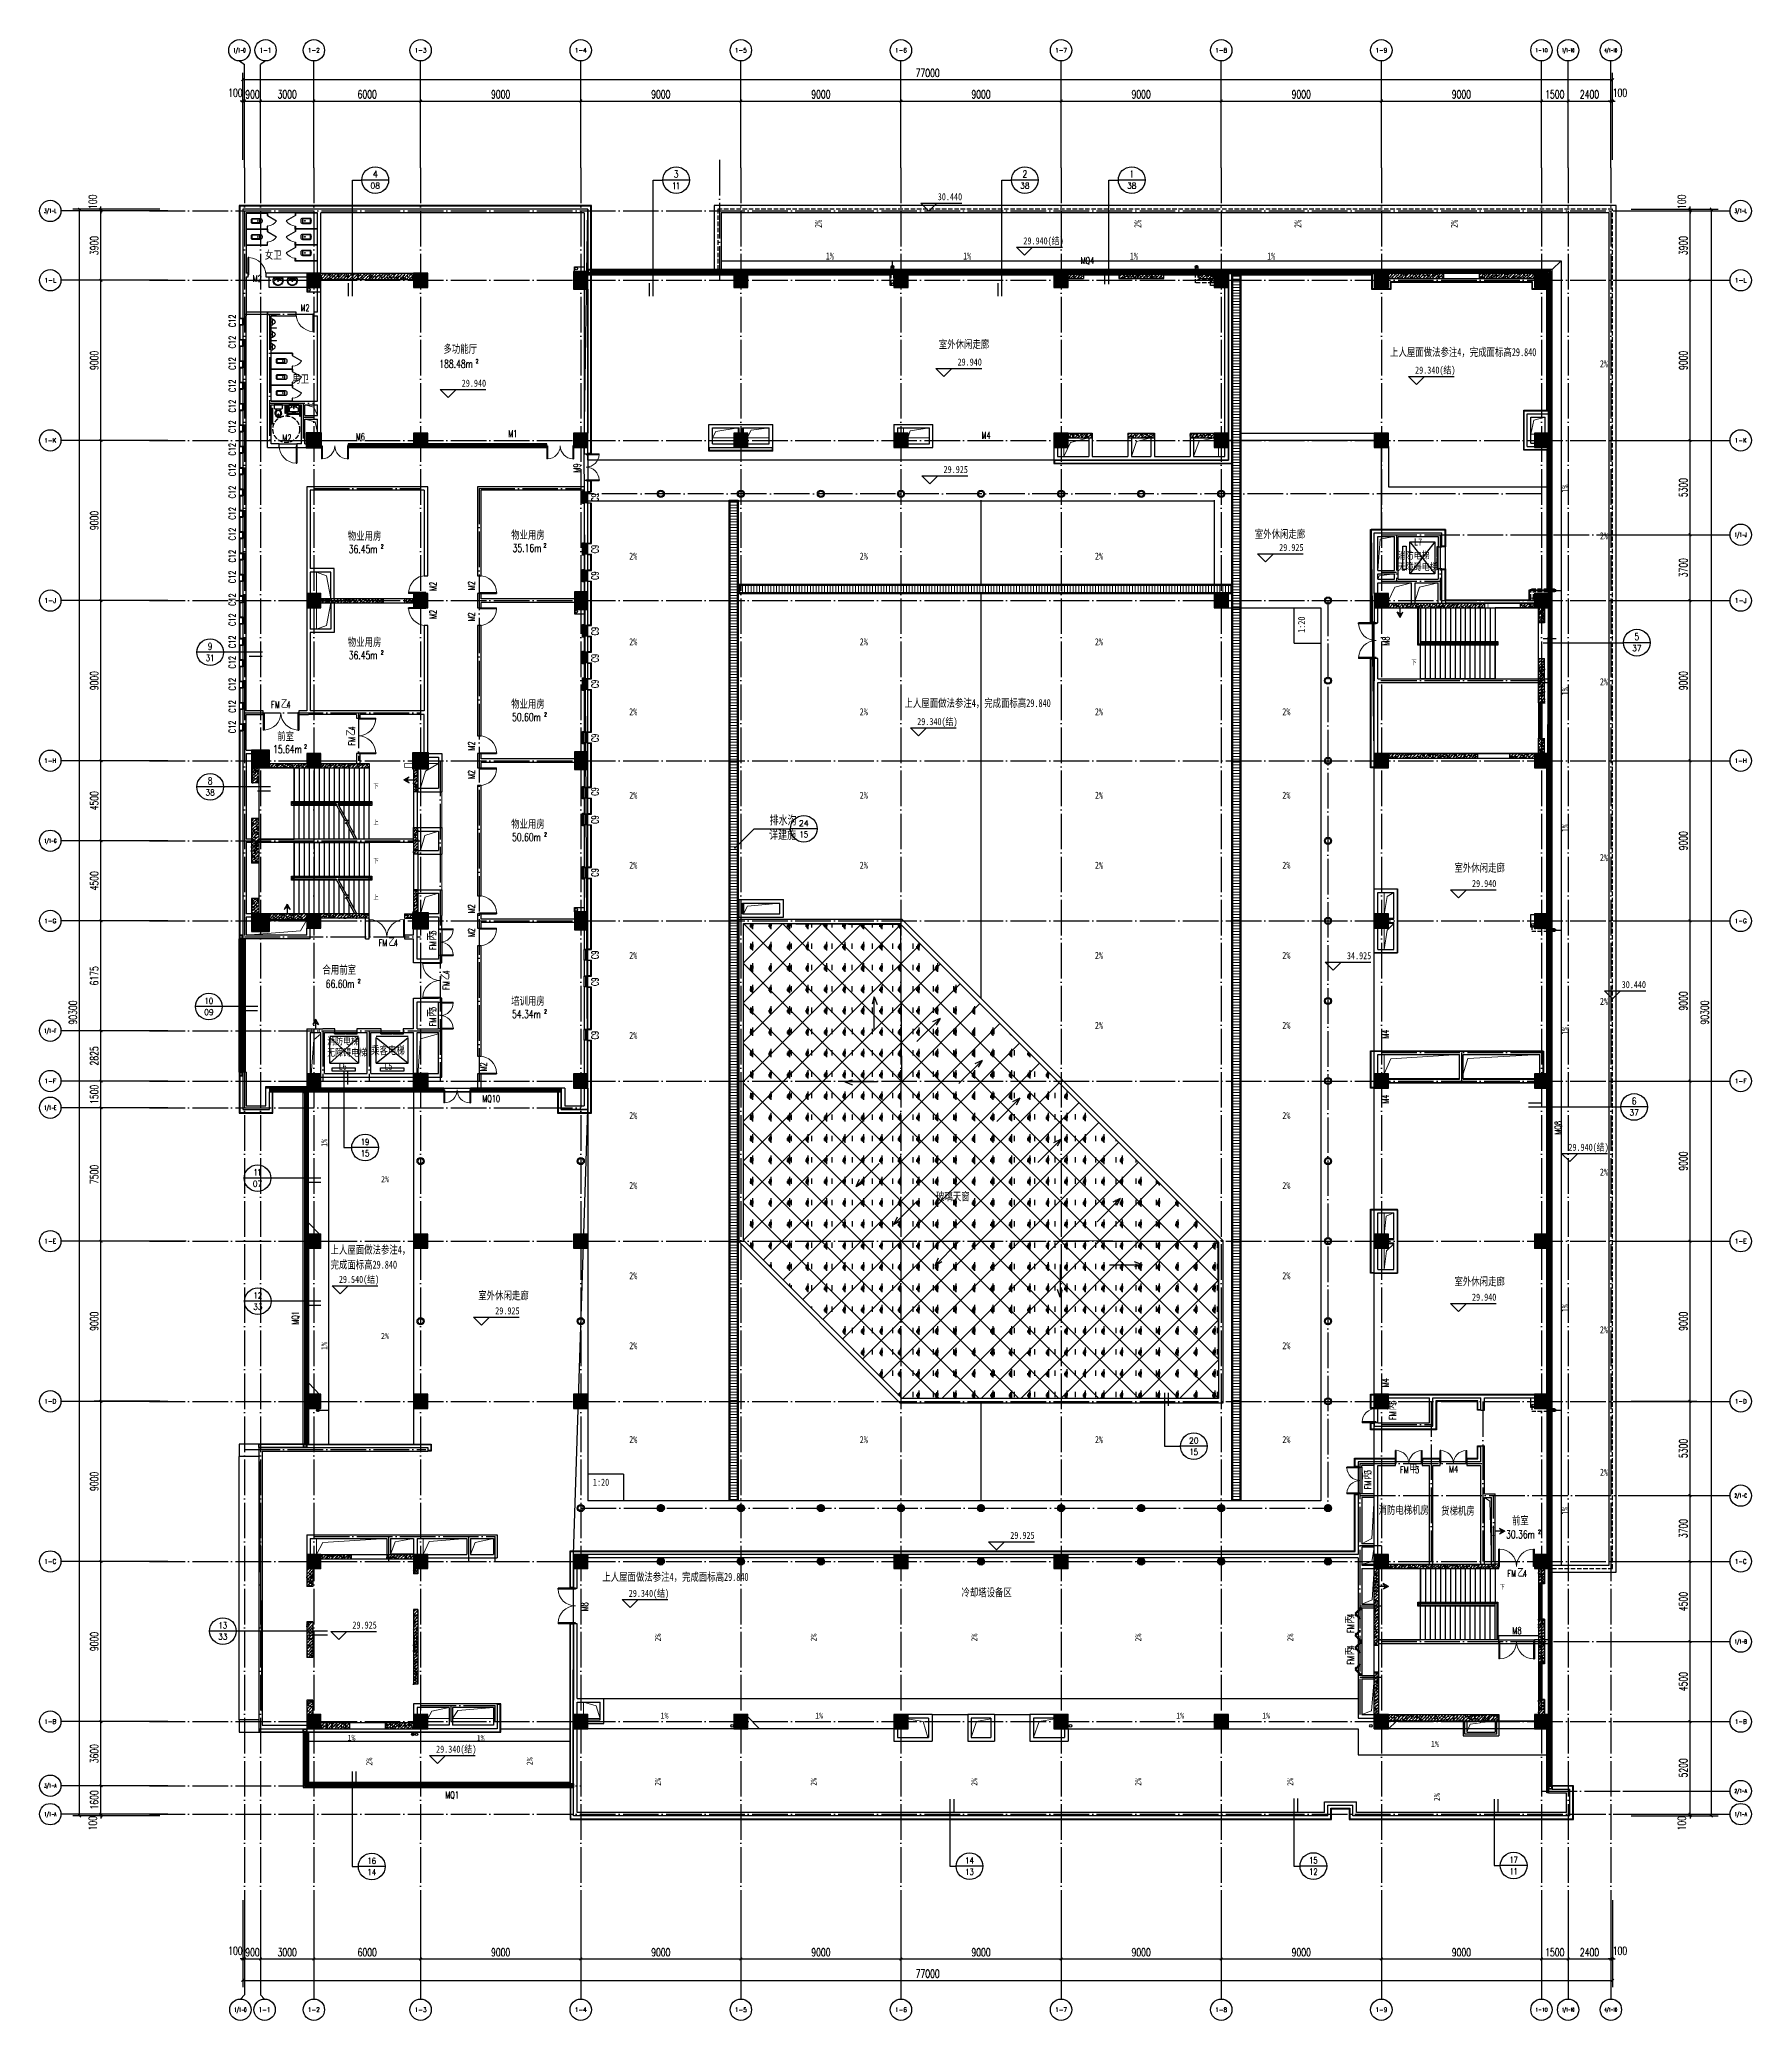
# Model space of a CAD drawing. Header units: millimetres. Extents: x 948020 to 1044234, y 901182 to 1012496.
import ezdxf
from ezdxf.enums import TextEntityAlignment as Align

# ---------------------------------------------------------------- set-up
doc = ezdxf.new("R2010")
doc.units = ezdxf.units.MM
doc.header["$LTSCALE"] = 1000
doc.header["$MEASUREMENT"] = 0
for name, pattern in [('7', [1.2, -0.6, 0.6]), ('DASH', [0.35, 0.25, -0.1]), ('DOTE', [2.42, 2, -0.2, 0.02, -0.2])]:
    doc.linetypes.add(name, pattern=pattern)
doc.layers.get('0').update_dxf_attribs({"linetype": 'CONTINUOUS'})
doc.layers.get('Defpoints').update_dxf_attribs({"linetype": 'CONTINUOUS'})
for name, color, linetype, lineweight in [('A-FLOR-OVHD', 8, 'CONTINUOUS', 15), ('P-SANR-FIXT', 6, 'CONTINUOUS', 15), ('图层2', 124, 'CONTINUOUS', 18)]:
    doc.layers.add(name, color=color, linetype=linetype, lineweight=lineweight)
for name, color, linetype in [('AXIS', 3, 'CONTINUOUS'), ('COLUMN', 255, 'CONTINUOUS'), ('DIM_ELEV', 3, 'CONTINUOUS'), ('DIM_IDEN', 3, 'CONTINUOUS'), ('DIM_SYMB', 3, 'CONTINUOUS'), ('DOTE', 1, 'DOTE'), ('LATRINE', 6, 'CONTINUOUS'), ('PUB_HATCH', 251, 'CONTINUOUS'), ('PUB_TEXT', 7, 'CONTINUOUS'), ('RAIL', 163, 'CONTINUOUS'), ('SPACE', 7, 'CONTINUOUS'), ('STAIR', 2, 'CONTINUOUS'), ('WALL', 255, 'CONTINUOUS'), ('WINDOW', 4, 'CONTINUOUS'), ('WZ', 7, 'CONTINUOUS'), ('x粉刷线', 62, 'CONTINUOUS'), ('填充-刘', 8, 'CONTINUOUS'), ('排烟', 6, 'CONTINUOUS'), ('文字', 7, 'CONTINUOUS'), ('柱', 2, 'CONTINUOUS'), ('柱虚线', 54, '7'), ('栏杆', 212, 'CONTINUOUS'), ('电梯', 4, 'CONTINUOUS'), ('砼墙', 3, 'CONTINUOUS'), ('门窗', 40, 'CONTINUOUS')]:
    doc.layers.add(name, color=color, linetype=linetype)
doc.styles.add('-宋体', font='', dxfattribs={"width": 0.8})
doc.styles.add('_TCH_AXIS', font='COMPLEX', dxfattribs={"bigfont": 'GBCBIG'})
doc.styles.add('_TCH_DIM', font='', dxfattribs={"width": 0.8})
doc.styles.add('_TCH_LABEL', font='COMPLEX', dxfattribs={"bigfont": 'GBCBIG'})
doc.styles.add('_TCH_SPACE', font='SIMPLEX', dxfattribs={"height": 5, "bigfont": 'GBCBIG'})
doc.styles.add('DIM_FONT', font='SIMPLEX', dxfattribs={"width": 0.7, "bigfont": 'GBCBIG'})
doc.styles.get('-宋体').set_extended_font_data('SimSun')
doc.styles.get('_TCH_DIM').set_extended_font_data('SimSun')
doc.dimstyles.new('_TCH_ARCH&&150', dxfattribs={"dimscale": 1.5, "dimtxt": 300, "dimasz": 100, "dimexe": 250, "dimexo": 300, "dimgap": 100, "dimtad": 1, "dimdec": 0, "dimzin": 0, "dimdsep": 46, "dimtxsty": 'DIM_FONT', "dimblk": 'ARCHTICK', "dimcen": 0.09, "dimclrt": 7, "dimazin": 2, "dimtfac": 1, "dimtdec": 0, "dimtix": 1, "dimtmove": 2, "dimatfit": 3, "dimfxl": 1, "dimtolj": 1, "dimtzin": 0, "dimarcsym": 0})
pattern_1 = [(45, (0, 0), (-88.388348, 88.388348), []), (50, (0, 0), (358.63009, -31.37607), [37.5, -412.5]), (355, (0, 0), (-69.37567, 376.09607), [30, -330]), (100.4514, (29.9, -2.6), (289.25469, 344.71977), [31.870095, -350.57106]), (46.1842, (0, 100), (533.62052, -82.75951), [56.25, -618.75]), (96.6356, (44.47, 93.1), (467.33135, 487.05894), [47.80514, -525.8565]), (351.1842, (0, 100), (467.33097, 487.0593), [45, -495]), (21, (50, 75), (298.453526, -201.309445), [37.5, -412.5]), (326, (50, 75), (121.65767, 362.57502), [30, -330]), (71.4514, (74.87, 58.22), (420.111314, 161.26525), [31.870095, -350.57106]), (37.5, (0, 0), (6.079928, 166.446927), [0, -326, 0, -335, 0, -331.25]), (7.5, (0, 0), (131.534769, 197.205856), [0, -191, 0, -318.5, 0, -126.25]), (327.5, (-111.5, 0), (266.911218, -11.277436), [0, -125, 0, -390, 0, -517.5]), (317.5, (-161.5, 0), (291.593085, 50.05249), [0, -162.5, 0, -259, 0, -367.5])]

msp = doc.modelspace()

# ---------------------------------------------------------------- texts
at = {"layer": 'AXIS', "color": 7, "style": '_TCH_AXIS', "width": 0.65625}
for s, height, p, p2 in [('1/1-0', 236.53, (958911.6, 1011777.7), (959591.7, 1011777.7)), ('1/1-10', 206.3, (1033590.1, 1011792.5), (1034279.9, 1011792.5)), ('4/1-10', 196.18, (1035988.7, 1011797.5), (1036681.4, 1011797.5)), ('3/1-L', 225.57, (948278.4, 1002758), (948962.1, 1002758)), ('3/1-L', 225.57, (1043292.6, 1002758), (1043976.4, 1002758)), ('1/1-J', 243.61, (1043295.7, 984549), (1043973.3, 984549)), ('1/1-G', 227.68, (948278.7, 967357), (948961.8, 967357)), ('1/1-F', 232.03, (948279.4, 956679.8), (948961, 956679.8)), ('1/1-E', 232.03, (948279.4, 952354.8), (948961, 952354.8)), ('2/1-C', 223.49, (1043292.3, 930559.1), (1043976.7, 930559.1)), ('1/1-B', 229.84, (1043293.3, 922355.9), (1043975.7, 922355.9)), ('3/1-A', 219.44, (948277.4, 914261.1), (948963.1, 914261.1)), ('2/1-A', 217.46, (1043291.3, 913962.1), (1043977.7, 913962.1)), ('1/1-A', 227.68, (948278.7, 912657), (948961.8, 912657)), ('1/1-A', 227.68, (1043293, 912657), (1043976, 912657)), ('1/1-0', 236.53, (958965, 901663.4), (959645.1, 901663.4)), ('1/1-10', 206.3, (1033590.1, 901678.5), (1034279.9, 901678.5)), ('4/1-10', 196.18, (1035988.7, 901683.5), (1036681.4, 901683.5))]:
    msp.add_text(s, height=height, dxfattribs=at).set_placement(p, p2, align=Align.FIT)
at = {"layer": 'AXIS', "color": 7, "style": '_TCH_AXIS'}
for s, height, p, p2 in [('1-1', 278.81, (960386.5, 1011756.6), (961050.4, 1011756.6)), ('1-2', 256.83, (963098.7, 1011767.2), (963771.4, 1011767.2)), ('1-3', 256.83, (969098.7, 1011767.2), (969771.4, 1011767.2)), ('1-4', 248.91, (978097.2, 1011771.1), (978772.8, 1011771.1)), ('1-5', 256.83, (987098.7, 1011767.2), (987771.4, 1011767.2)), ('1-6', 256.83, (996098.7, 1011767.2), (996771.4, 1011767.2)), ('1-7', 256.83, (1005098.7, 1011767.2), (1005771.4, 1011767.2)), ('1-8', 256.83, (1014098.7, 1011767.2), (1014771.4, 1011767.2)), ('1-9', 256.83, (1023098.7, 1011767.2), (1023771.4, 1011767.2)), ('1-10', 206.89, (1032090.2, 1011792.2), (1032779.9, 1011792.2)), ('1-L', 252.81, (948283.2, 998844.4), (948957.3, 998844.4)), ('1-L', 252.81, (1043297.4, 998844.4), (1043971.6, 998844.4)), ('1-K', 237.85, (948280.4, 989851.9), (948960, 989851.9)), ('1-K', 237.85, (1043294.7, 989851.9), (1043974.3, 989851.9)), ('1-J', 269.61, (948286.4, 980836), (948954, 980836)), ('1-J', 269.61, (1043300.7, 980836), (1043968.3, 980836)), ('1-H', 234.37, (948279.8, 971853.6), (948960.6, 971853.6)), ('1-H', 234.37, (1043294.1, 971853.6), (1043974.9, 971853.6)), ('1-G', 241.43, (948281.1, 962850.1), (948959.4, 962850.1)), ('1-G', 241.43, (1043295.3, 962850.1), (1043973.6, 962850.1)), ('1-F', 248.91, (948282.4, 953846.4), (948958, 953846.4)), ('1-F', 248.91, (1043296.7, 953846.4), (1043972.3, 953846.4)), ('1-E', 248.91, (948282.4, 944846.4), (948958, 944846.4)), ('1-E', 248.91, (1043296.7, 944846.4), (1043972.3, 944846.4)), ('1-D', 245.12, (948281.7, 935848.3), (948958.7, 935848.3)), ('1-D', 245.12, (1043296, 935848.3), (1043973, 935848.3)), ('1-C', 252.81, (948283.2, 926844.4), (948957.3, 926844.4)), ('1-C', 252.81, (1043297.4, 926844.4), (1043971.6, 926844.4)), ('1-B', 245.12, (948281.7, 917848.3), (948958.7, 917848.3)), ('1-B', 245.12, (1043296, 917848.3), (1043973, 917848.3)), ('1-1', 278.81, (960333.1, 901642.2), (960997, 901642.2)), ('1-2', 256.83, (963098.7, 901653.2), (963771.4, 901653.2)), ('1-3', 256.83, (969098.7, 901653.2), (969771.4, 901653.2)), ('1-4', 248.91, (978097.2, 901657.2), (978772.8, 901657.2)), ('1-5', 256.83, (987098.7, 901653.2), (987771.4, 901653.2)), ('1-6', 256.83, (996098.7, 901653.2), (996771.4, 901653.2)), ('1-7', 256.83, (1005098.7, 901653.2), (1005771.4, 901653.2)), ('1-8', 256.83, (1014098.7, 901653.2), (1014771.4, 901653.2)), ('1-9', 256.83, (1023098.7, 901653.2), (1023771.4, 901653.2)), ('1-10', 206.89, (1032090.2, 901678.2), (1032779.9, 901678.2))]:
    msp.add_text(s, height=height, dxfattribs=at).set_placement(p, p2, align=Align.FIT)
at = {"layer": 'DIM_ELEV', "color": 7, "style": '_TCH_DIM', "width": 0.8}
for s, p in [('30.440', (998505, 1003469.6)), ('29.940', (999613.5, 994180.3)), ('29.940', (971747.7, 992990.3)), ('29.925', (998829.4, 988142.3)), ('29.925', (1017691.8, 983756.2)), ('29.940', (1028530.8, 964873.3)), ('34.925', (1021500.4, 960816.8)), ('30.440', (1036943.2, 959193.9)), ('29.940', (1028530.8, 941627.4)), ('29.925', (973628.9, 940861.3)), ('29.925', (1002577.3, 928240.8)), ('29.925', (965603.9, 923199.3))]:
    msp.add_text(s, height=398.73, dxfattribs=at).set_placement(p)
at = {"layer": 'DIM_IDEN', "color": 7, "style": '_TCH_LABEL'}
for s, height, p, p2 in [('08', 329.48, (966620.7, 1004124.4), (967154.2, 1004124.4)), ('4', 386.6, (966740.2, 1004742.1), (967034.7, 1004742.1)), ('11', 363.03, (983590.5, 1004096.4), (984005.4, 1004096.4)), ('3', 391.5, (983667.5, 1004741.3), (983928.5, 1004741.3)), ('38', 332.89, (1003138.8, 1004121.6), (1003661.9, 1004121.6)), ('2', 391.5, (1003269.9, 1004741.3), (1003530.9, 1004741.3)), ('38', 332.89, (1009143.3, 1004121.6), (1009666.5, 1004121.6)), ('1', 401.5, (1009318.9, 1004739.9), (1009490.9, 1004739.9)), ('9', 391.5, (957472.3, 978206.5), (957733.3, 978206.5)), ('37', 332.89, (1037533.1, 978125), (1038056.2, 978125)), ('5', 391.5, (1037664.2, 978744.7), (1037925.2, 978744.7)), ('31', 349.85, (957369.5, 977572.6), (957836, 977572.6)), ('8', 391.5, (957473.1, 970641.6), (957734.1, 970641.6)), ('38', 332.89, (957342, 970021.9), (957865.2, 970021.9)), ('24', 322.69, (990697.4, 968298.6), (991250.6, 968298.6)), ('15', 346.49, (990734.8, 967656.6), (991213.3, 967656.6)), ('10', 346.49, (957295.8, 958300.8), (957774.2, 958300.8)), ('09', 329.48, (957268.3, 957677), (957801.7, 957677)), ('6', 391.5, (1037511, 952651.6), (1037772, 952651.6)), ('37', 332.89, (1037380, 952031.8), (1037903.1, 952031.8)), ('19', 346.49, (966074.1, 950376.6), (966552.6, 950376.6)), ('15', 346.49, (966074.1, 949738.6), (966552.6, 949738.6)), ('11', 363.03, (960058.1, 948655), (960472.9, 948655)), ('07', 329.48, (959998.8, 948033.8), (960532.2, 948033.8)), ('12', 346.49, (960047, 941743.5), (960525.5, 941743.5)), ('33', 332.89, (960024.7, 941116.9), (960547.8, 941116.9)), ('20', 329.48, (1012625.3, 933597.5), (1013158.7, 933597.5)), ('15', 346.49, (1012652.8, 932956.7), (1013131.2, 932956.7)), ('33', 332.89, (958061.7, 922578.5), (958584.8, 922578.5)), ('13', 346.49, (958084, 923205.1), (958562.5, 923205.1)), ('14', 339.7, (966436.4, 909342.4), (966937.8, 909342.4)), ('16', 346.49, (966447.9, 909974.7), (966926.4, 909974.7)), ('14', 339.7, (1000039.7, 909990.9), (1000541.2, 909990.9)), ('13', 346.49, (1000051.2, 909351.9), (1000529.7, 909351.9)), ('15', 346.49, (1019375, 909999.5), (1019853.5, 909999.5)), ('12', 346.49, (1019375, 909361.5), (1019853.5, 909361.5)), ('17', 346.49, (1030633, 910027), (1031111.5, 910027)), ('11', 363.03, (1030664.8, 909375.1), (1031079.7, 909375.1))]:
    msp.add_text(s, height=height, dxfattribs=at).set_placement(p, p2, align=Align.FIT)
for s, p in [('排水沟', (989050.1, 968339.9)), ('详建施', (989022.1, 967516.6))]:
    msp.add_text(s, height=506.38, dxfattribs=at).set_placement(p)
at = {"layer": 'DIM_SYMB', "color": 7, "style": '_TCH_DIM', "width": 0.8}
for s, height, p in [('2%', 398.73, (991993.4, 1001915.3)), ('2%', 398.73, (1009943.9, 1001915.3)), ('2%', 398.73, (1018943.5, 1001915.3)), ('2%', 398.73, (1027733.5, 1001915.3)), ('1%', 398.73, (1033967.5, 987034.4)), ('1:20', 398.73, (1019146.2, 979160)), ('1%', 398.73, (1033967.5, 975646.2)), ('1%', 398.73, (1033967.5, 967956.3)), ('1%', 398.73, (1033967.5, 956568.1)), ('1%', 341.77, (964187.5, 950276.7)), ('1%', 398.73, (1033967.5, 940978.1)), ('1%', 341.77, (964187.5, 938856.1)), ('1%', 398.73, (1033967.5, 929589.9)), ('2%', 341.77, (982943.4, 922474.2)), ('2%', 341.77, (991698.6, 922474.2)), ('2%', 341.77, (1000727, 922474.2)), ('2%', 341.77, (1009940.3, 922474.2)), ('2%', 341.77, (1018486.5, 922474.2)), ('2%', 341.77, (966713.8, 915503)), ('2%', 341.77, (975736.1, 915519.4)), ('2%', 341.77, (982943.4, 914361.2)), ('2%', 341.77, (991698.6, 914361.2)), ('2%', 341.77, (1000727, 914361.2)), ('2%', 341.77, (1009940.3, 914361.2)), ('2%', 341.77, (1018486.5, 914361.2)), ('2%', 341.77, (1026731.7, 913502.1))]:
    msp.add_text(s, height=height, rotation=90, dxfattribs=at).set_placement(p)
for s, height, p in [('1%', 398.73, (992208.8, 1000135.7)), ('1%', 398.73, (999928, 1000135.7)), ('1%', 398.73, (1009295.6, 1000131.9)), ('1%', 398.73, (1017014.7, 1000131.9)), ('2%', 398.73, (1035719.4, 994079.8)), ('2%', 398.73, (1035719.4, 984408.3)), ('2%', 398.73, (981159.6, 983270.8)), ('2%', 398.73, (994114.6, 983270.8)), ('2%', 398.73, (1007335.4, 983270.8)), ('2%', 398.73, (981159.6, 978454.3)), ('2%', 398.73, (994114.6, 978454.3)), ('2%', 398.73, (1007335.4, 978454.3)), ('下', 265.8, (1025120.7, 977370.8)), ('2%', 398.73, (1035719.4, 976208.3)), ('2%', 398.73, (981159.6, 974522.8)), ('2%', 398.73, (994114.6, 974522.8)), ('2%', 398.73, (1007335.4, 974522.8)), ('2%', 398.73, (1017867.9, 974522.8)), ('下', 265.8, (966780, 970420.8)), ('2%', 398.73, (981159.6, 969830.3)), ('2%', 398.73, (994114.6, 969830.3)), ('2%', 398.73, (1007335.4, 969830.3)), ('2%', 398.73, (1017867.9, 969830.3)), ('上', 265.8, (966780, 968370.8)), ('下', 265.8, (966780, 966220.8)), ('2%', 398.73, (981159.6, 965898.8)), ('2%', 398.73, (994114.6, 965898.8)), ('2%', 398.73, (1007335.4, 965898.8)), ('2%', 398.73, (1017867.9, 965898.8)), ('2%', 398.73, (1035719.4, 966330.1)), ('上', 265.8, (966780, 964170.8)), ('2%', 398.73, (981159.6, 960830.3)), ('2%', 398.73, (1007335.4, 960830.3)), ('2%', 398.73, (1017867.9, 960830.3)), ('2%', 398.73, (1035719.4, 958249.9)), ('2%', 398.73, (981159.6, 956335.8)), ('2%', 398.73, (1007335.4, 956898.8)), ('2%', 398.73, (1017867.9, 956898.8)), ('2%', 398.73, (981159.6, 951830.3)), ('2%', 398.73, (1017867.9, 951830.3)), ('2%', 341.77, (967212.5, 948285.3)), ('2%', 398.73, (1035719.4, 948656.5)), ('2%', 398.73, (981159.6, 947898.8)), ('2%', 398.73, (1017867.9, 947898.8)), ('2%', 398.73, (981159.6, 942830.3)), ('2%', 398.73, (1017867.9, 942830.3)), ('2%', 341.77, (967212.5, 939475.9)), ('2%', 398.73, (1035719.4, 939797.1)), ('2%', 398.73, (981159.6, 938898.8)), ('2%', 398.73, (1017867.9, 938898.8)), ('2%', 398.73, (981159.6, 933620.8)), ('2%', 398.73, (994114.6, 933620.8)), ('2%', 398.73, (1007335.4, 933620.8)), ('2%', 398.73, (1017867.9, 933620.8)), ('2%', 398.73, (1035719.4, 931784.2)), ('1:20', 398.73, (979122.8, 931226.6)), ('下', 265.8, (1030080, 925420.8)), ('1%', 341.77, (982922, 918138.7)), ('1%', 341.77, (991612.4, 918138.7)), ('1%', 341.77, (1011905.2, 918138.7)), ('1%', 341.77, (1016736.1, 918138.7)), ('1%', 341.77, (965326.4, 916894.7)), ('1%', 341.77, (972587.7, 916876.8)), ('1%', 341.77, (1026222.3, 916543.8))]:
    msp.add_text(s, height=height, dxfattribs=at).set_placement(p)
at = {"layer": 'PUB_TEXT', "style": '_TCH_DIM', "width": 0.8}
for s, height, p in [('29.940(', 398.73, (1003313.4, 1000988.1)), ('结', 398.7, (1004901.2, 1000988.1)), (')', 398.7, (1005354.9, 1000988.1)), ('29.340(', 398.73, (1025333, 993726.4)), ('结', 398.7, (1026920.8, 993726.4)), (')', 398.7, (1027374.5, 993726.4)), ('29.340(', 398.73, (997348, 973973.1)), ('结', 398.7, (998935.9, 973973.1)), (')', 398.7, (999389.6, 973973.1)), ('29.940(', 398.73, (1033949.2, 950050.4)), ('结', 398.7, (1035537, 950050.4)), (')', 398.7, (1035990.7, 950050.4)), ('29.540(', 398.73, (964840.6, 942627.9)), ('结', 398.7, (966428.4, 942627.9)), (')', 398.7, (966882.1, 942627.9)), ('29.340(', 398.73, (981135.7, 924983.1)), ('结', 398.7, (982723.6, 924983.1)), (')', 398.7, (983177.3, 924983.1)), ('29.340(', 398.73, (970305.2, 916225.5)), ('结', 398.7, (971893.1, 916225.5)), (')', 398.7, (972346.8, 916225.5))]:
    msp.add_text(s, height=height, dxfattribs=at).set_placement(p)
at = {"layer": 'SPACE', "style": '_TCH_SPACE', "width": 0.705882}
for s, height, p in [('188.48m', 446.25, (970483.8, 994046.9)), ('2', 223.1, (972523.8, 994309.4)), ('36.45m', 446.25, (965394.7, 983642.4)), ('2', 223.1, (967194.7, 983904.9)), ('35.16m', 446.25, (974605.5, 983699.6)), ('2', 223.1, (976345.5, 983962.1)), ('36.45m', 446.25, (965394.7, 977676)), ('2', 223.1, (967194.7, 977938.5)), ('50.60m', 446.25, (974575.5, 974201.1)), ('2', 223.1, (976375.5, 974463.6)), ('15.64m', 446.25, (961141.7, 972391.1)), ('2', 223.1, (962881.7, 972653.6)), ('50.60m', 446.25, (974575.5, 967454.3)), ('2', 223.1, (976375.5, 967716.8)), ('66.60m', 446.25, (964101.2, 959209.7)), ('2', 223.1, (965901.2, 959472.2)), ('54.34m', 446.25, (974575.5, 957505.9)), ('2', 223.1, (976375.5, 957768.4)), ('30.36m', 446.25, (1030444.6, 928269.6)), ('2', 223.1, (1032244.6, 928532.1))]:
    msp.add_text(s, height=height, dxfattribs=at).set_placement(p)
at = {"layer": '文字', "style": '-宋体'}
for s, height, width, p in [('女卫', 450, 0.75, (960678.7, 1000169.6)), ('多功能厅', 450, 0.75, (970719.4, 994890.8)), ('室外休闲走廊 ', 450, 0.75, (998560.2, 995150.5)), ('上人屋面做法参注4，完成面标高29.840 ', 450, 0.75, (1023925.5, 994709.1)), ('男卫', 450, 0.75, (962227.2, 993201.4)), ('物业用房', 450, 0.75, (965343.2, 984383.6)), ('物业用房', 450, 0.75, (974524.1, 984440.8)), ('室外休闲走廊 ', 450, 0.75, (1016322.4, 984484.4)), ('消防电梯', 400, 0.8, (1024354.4, 983315.7)), ('无障碍电梯', 400, 0.8, (1024354.4, 982670.3)), ('物业用房', 450, 0.75, (965343.2, 978417.2)), ('物业用房', 450, 0.75, (974524.1, 974942.3)), ('上人屋面做法参注4，完成面标高29.840 ', 450, 0.75, (996632.1, 974987.5)), ('前室', 450, 0.75, (961374.8, 973121.1)), ('物业用房', 450, 0.75, (974524.1, 968195.5)), ('室外休闲走廊 ', 450, 0.75, (1027543.3, 965731)), ('合用前室', 450, 0.75, (963915.1, 959998.8)), ('培训用房', 450, 0.75, (974524.1, 958247.1)), ('消防电梯', 400, 0.8, (964182.3, 956021.6)), ('无障碍电梯', 400, 0.8, (964182.3, 955376.1)), ('乘客电梯', 450, 0.75, (966654.1, 955473.9)), ('玻璃天窗 ', 450, 0.75, (998403.8, 947266.2)), ('完成面标高29.840', 450, 0.75, (964371.1, 943427.8)), ('上人屋面做法参注4，', 450, 0.75, (964371.1, 944266.1)), ('室外休闲走廊 ', 450, 0.75, (1027543.3, 942485)), ('室外休闲走廊 ', 450, 0.75, (972676.5, 941692.4)), ('消防电梯机房', 450, 0.75, (1023278.2, 929641.3)), ('货梯机房', 450, 0.75, (1026796.4, 929594.8)), ('前室', 450, 0.75, (1030774.7, 929049.1)), ('上人屋面做法参注4，完成面标高29.840 ', 450, 0.75, (979647.9, 925879.2)), ('冷却塔设备区 ', 450, 0.75, (999833, 925004.5))]:
    msp.add_text(s, height=height, dxfattribs=dict(at, width=width)).set_placement(p)
at = {"layer": '电梯', "style": '-宋体', "width": 0.8}
for s, p in [('L7', (1025271.7, 984063.8)), ('L6', (964826.3, 954606.3)), ('L5', (967399.8, 954606.3))]:
    msp.add_text(s, height=400, dxfattribs=at).set_placement(p)
at = {"layer": '门窗', "style": '_TCH_SPACE', "width": 0.705882}
for s, p in [('MQ4', (1006530.9, 999886.9)), ('M2', (960004.7, 998879.6)), ('M2', (962685.2, 997232)), ('M2', (961668.6, 989928.3)), ('M6', (965796.6, 989991.2)), ('M1', (974367, 990160.2)), ('M4', (1000962.7, 990068)), ('FM', (961035.1, 974927.8)), ('4', (961891.1, 974927.8)), ('FM', (967075.2, 961542.9)), ('4', (967931.2, 961542.9)), ('MQ10', (972902.6, 952789)), ('FM', (1024478.9, 931935.3)), ('3', (1025334.9, 931935.3)), ('M4', (1027243.8, 931969.1)), ('FM', (1030526.3, 926101.4)), ('4', (1031382.2, 926101.4)), ('M8', (1030806.4, 922895.3)), ('MQ1', (970823, 913658.2))]:
    msp.add_text(s, height=382.5, dxfattribs=at).set_placement(p)
for s, p in [('C12', (959039.7, 996340.1)), ('C12', (959039.7, 995148.1)), ('C12', (959039.7, 993938.7)), ('C12', (959039.7, 992684.7)), ('C12', (959039.7, 991547)), ('C12', (959039.7, 990388.2)), ('C12', (959039.7, 989121.6)), ('C12', (959039.7, 987962.7)), ('M9', (978417.4, 988169.4)), ('C12', (959039.7, 986719)), ('C9', (979424.6, 986523.9)), ('C12', (959039.7, 985518.1)), ('C12', (959039.7, 984358.7)), ('C9', (979424.6, 983628)), ('C12', (959039.7, 983114.9)), ('C12', (959039.7, 981946)), ('M2', (970319.6, 981514)), ('M2', (972483, 981555.4)), ('C9', (979424.6, 982134.9)), ('C12', (959039.7, 980671.3)), ('C12', (959039.7, 979544.8)), ('M2', (970319.6, 979939.1)), ('M2', (972483, 979798.8)), ('C12', (959039.7, 978300.7)), ('C9', (979424.6, 979015.2)), ('M8', (1023892, 978442.6)), ('C12', (959039.7, 977151.6)), ('C9', (979424.6, 977501.5)), ('C12', (959039.7, 975918)), ('C9', (979424.6, 976051.1)), ('C12', (959039.7, 974664.1)), ('C12', (959039.7, 973515.7)), ('4', (965757, 973676.3)), ('FM', (965757, 972820.3)), ('M2', (972483, 972544.2)), ('C9', (979424.6, 973015.6)), ('M2', (972483, 970939.1)), ('C9', (979424.6, 970000.9)), ('C9', (979424.6, 968422.8)), ('C9', (979424.6, 965453.2)), ('M2', (972483, 963394.2)), ('3', (970310, 962189.6)), ('FM', (970310, 961333.6)), ('M2', (972483, 962058.8)), ('C9', (979424.6, 960826.8)), ('4', (971060.1, 959952.4)), ('FM', (971060.1, 959096.4)), ('C9', (979424.6, 959310.7)), ('3', (970310, 957901.1)), ('FM', (970310, 957045.2)), ('C9', (979424.6, 956310.7)), ('M4', (1023860.4, 956349.1)), ('M2', (973148.9, 954514)), ('M4', (1023860.4, 952699.1)), ('MQ8', (1033563.2, 950961.1)), ('MQ1', (962583.2, 940274.6)), ('M4', (1023860.4, 936760.1)), ('5', (1024264.4, 935782.7)), ('FM', (1024264.4, 934926.7)), ('3', (1022869.1, 931876.9)), ('FM', (1022869.1, 931021)), ('M8', (978849.4, 924167.6)), ('4', (1021904.4, 923804.1)), ('FM', (1021904.4, 922948.2)), ('4', (1021904.4, 922029.3)), ('FM', (1021904.4, 921173.3))]:
    msp.add_text(s, height=382.5, rotation=90, dxfattribs=at).set_placement(p)
at = {"layer": '门窗', "style": '_TCH_SPACE'}
for s, p in [('乙', (961575.1, 974927.8)), ('乙', (967615.2, 961542.9)), ('甲', (1025018.9, 931935.3)), ('乙', (1031066.3, 926101.4))]:
    msp.add_text(s, height=434, dxfattribs=at).set_placement(p)
for s, p in [('乙', (965757, 973360.3)), ('丙', (970310, 961873.6)), ('乙', (971060.1, 959636.4)), ('丙', (970310, 957585.2)), ('丙', (1024264.4, 935466.7)), ('丙', (1022869.1, 931561)), ('丙', (1021904.4, 923488.2)), ('丙', (1021904.4, 921713.3))]:
    msp.add_text(s, height=434, rotation=90, dxfattribs=at).set_placement(p)

# ---------------------------------------------------------------- blocks, each defined once
blk = doc.blocks.new('_LV1')
for p, q in [((-280, 0), (280, 0)), ((-280, 0), (-280, -361)), ((280, 0), (280, -361)), ((-280, -29), (280, -29)), ((-251, -356), (-251, -214)), ((0, -29), (-90, -29)), ((-90, -29), (90, -29)), ((251, -356), (251, -215))]:
    blk.add_line(p, q)
for centre, radius in [((-139, -69), 15), ((1, -182), 24.9), ((0, -57), 8), ((139, -69), 15)]:
    blk.add_circle(centre, radius)
for centre, radius, start, end in [((-224, -361), 56, 180, 263.48098), ((-223, -214), 28, 133.15434, 180), ((-223, -356), 28, 180, 263.49841), ((0, -452), 354, 46.75809, 133.15434), ((0, 1600), 2029, 263.48098, 276.51902), ((0, 1600), 1997, 263.49841, 276.51223), ((223, -356), 28, 276.51223, 0), ((224, -361), 56, 276.51902, 0), ((223, -215), 28, 0, 46.75809)]:
    blk.add_arc(centre, radius, start, end)
blk = doc.blocks.new('$plan$00000379')
for p, q in [((-575, 18), (-536, 18)), ((-572, 18), (-572, 18)), ((-536, -22), (-576, -21))]:
    blk.add_line(p, q)
for points in [[(-285, -110, -0.0823714), (-434, -171, -0.1740471), (-592, -152, -0.1528473), (-702, -46, -0.2548697), (-702, 46, -0.1351934), (-607, 144, -0.1926796), (-434, 171, -0.0667149), (-320, 128, 0.0084124), (-285, 110), (-220, 110), (-220, -110)], [(-307, -1, -0.0737639), (-317, -64, -0.2194111), (-337, -85, -0.0180163), (-436, -122, -0.1630079), (-533, -122, -0.0845593), (-606, -92, -0.1855195), (-666, -26, -0.2527856), (-658, 39, -0.083694), (-606, 90, -0.078323), (-556, 115, -0.0869509), (-477, 126, -0.0712776), (-416, 114, -0.0217194), (-371, 97, 0.0161687), (-337, 83, -0.1587682), (-324, 73, -0.1688137), (-308, 12)]]:
    blk.add_lwpolyline(points, format="xyb", close=True)
for points in [[(-220, 110), (-285, 110)], [(-220, 175), (-220, -175)], [(0, 240), (-155, 240)], [(0, -240), (0, 240)], [(-285, -110), (-220, -110)], [(-155, -240), (0, -240)]]:
    blk.add_lwpolyline(points)
for points in [[(-155, 240, 0.4142136), (-220, 175, 0.4142136)], [(-220, -175, 0.4142136), (-155, -240, 0.4142136)]]:
    blk.add_lwpolyline(points, format="xyb")
for centre, radius, start, end in [((-549, -3), 33.2, 100.04955, 259.95045), ((-536, -2), 20, 270, 90)]:
    blk.add_arc(centre, radius, start, end)
blk = doc.blocks.new('$TCHSYS$APDOOR2D')
blk.add_line((0.5, 0), (0, 0.87))
at = {"lineweight": 13}
blk.add_arc((0.5, 0), 1, 120, 180, dxfattribs=at)
blk = doc.blocks.new('$lvtry$00000202')
for p, q in [((-140, -40, 0), (-140, -480, 0)), ((140, -470, 0), (-140, -470, 0)), ((-110, -40, 0), (-110, -470, 0)), ((100, 0, 0), (-100, 0, 0)), ((100, -30, 0), (-100, -30, 0)), ((-30, -590, 0), (30, -590, 0)), ((110, -470, 0), (110, -40, 0)), ((140, -480, 0), (140, -40, 0))]:
    blk.add_line(p, q)
blk.add_circle((0, -359, 0), 20)
for centre, radius, start, end in [((-100, -40, 0), 40, 90, 180), ((-30, -480, 0), 110, 180, 270), ((-100, -40, 0), 10, 90, 180), ((30, -480, 0), 110, 270, 0), ((100, -40, 0), 40, 0, 90), ((100, -40, 0), 10, 0, 90)]:
    blk.add_arc(centre, radius, start, end)
blk.add_point((0, 0))
blk = doc.blocks.new('单个小便斗 - 单个小便斗-V15-1F')
at = {"layer": 'P-SANR-FIXT'}
for p, q in [((-360, 300), (-340, 300)), ((-360, 300), (-360, 0)), ((-340, 300), (-340, 0)), ((-180, 0), (-180, 44)), ((-171, 73), (-82, 200)), ((-66, 189), (-147, 73)), ((-147, 73), (147, 73)), ((147, 73), (66, 189)), ((171, 73), (82, 200)), ((180, 0), (180, 44)), ((360, 300), (340, 300)), ((340, 300), (340, 0)), ((360, 300), (360, 0))]:
    blk.add_line(p, q, dxfattribs=at)
blk.add_circle((0, 35), 15, dxfattribs=at)
for centre, radius, start, end in [((-130, 44), 50, 145, 180), ((0, 143), 100, 35, 145), ((0, 143), 80, 35, 145), ((130, 44), 50, 360, 35)]:
    blk.add_arc(centre, radius, start, end, dxfattribs=at)
blk = doc.blocks.new('A$C5BB50297')
at = {"layer": '柱', "const_width": 0.35}
for points in [[(39.2, 818.2), (31.2, 818.2), (31.2, 810.2), (39.2, 810.2), (39.2, 814.7)], [(91.2, 814.7), (91.2, 810.2), (99.2, 810.2), (99.2, 818.2), (91.2, 818.2)], [(459.2, 817.7), (459.2, 818.2), (451.2, 818.2), (451.2, 810.2), (459.2, 810.2), (459.2, 814.7)], [(541.2, 814.7), (541.2, 810.2), (549.2, 810.2), (549.2, 818.2), (541.2, 818.2), (541.2, 817.7)], [(639.2, 817.7), (639.2, 818.2), (631.2, 818.2), (631.2, 810.2), (639.2, 810.2), (639.2, 814.7)], [(721.2, 814.7), (721.2, 810.2), (729.2, 810.2), (729.2, 818.2), (721.2, 818.2), (721.2, 817.7)], [(459.2, 727.7), (459.2, 728.2), (451.2, 728.2), (451.2, 720.2), (459.2, 720.2), (459.2, 725.2)], [(541.2, 725.2), (541.2, 720.2), (549.2, 720.2), (549.2, 728.2), (541.2, 728.2), (541.2, 727.7)], [(39.2, 635.4), (39.2, 638.2), (31.2, 638.2), (31.2, 630.2), (39.2, 630.2), (39.2, 632.9)], [(91.2, 632.9), (91.2, 630.2), (99.2, 630.2), (99.2, 638.2), (91.2, 638.2), (91.2, 635.4)], [(639.2, 632.7), (639.2, 638.2), (631.2, 638.2), (631.2, 630.2), (639.2, 630.2)], [(726.9, 630.2), (729.2, 630.2), (729.2, 638.2), (721.2, 638.2), (721.2, 632.7)], [(721.2, 630.2), (723.4, 630.2)], [(10.2, 542.7), (10.2, 550.2), (0.2, 550.2), (0.2, 540.2)], [(39.2, 542.7), (39.2, 548.2), (31.2, 548.2), (31.2, 542.7)], [(93.7, 539.7), (99.7, 539.7), (99.7, 548.7), (90.7, 548.7), (90.7, 542.7)], [(639.2, 548.2), (631.2, 548.2), (631.2, 540.2), (639.2, 540.2), (639.2, 545.7)], [(723.4, 548.2), (721.2, 548.2)], [(721.2, 545.7), (721.2, 540.2), (729.2, 540.2), (729.2, 548.2), (726.9, 548.2)], [(4.2, 540.2), (10.2, 540.2)], [(31.2, 540.2), (39.2, 540.2)], [(90.7, 540.2), (90.7, 539.7), (91.2, 539.7)], [(0.2, 458.2), (0.2, 448.2), (10.2, 448.2), (10.2, 454.7)], [(10.2, 458.2), (4.2, 458.2)], [(39.2, 458.2), (31.2, 458.2)], [(91.2, 458.7), (90.7, 458.7), (90.7, 458.2)], [(90.7, 455.7), (90.7, 449.7), (99.7, 449.7), (99.7, 458.7), (93.7, 458.7)], [(31.2, 454.7), (31.2, 450.2), (39.2, 450.2), (39.2, 455.7)], [(39.2, 98.2), (31.2, 98.2), (31.2, 90.2)], [(34.7, 90.2), (39.2, 90.2), (39.2, 95.7)], [(93.7, 90.2), (99.2, 90.2), (99.2, 98.2), (91.2, 98.2)], [(91.2, 95.7), (91.2, 90.2)], [(639.2, 92.7), (639.2, 98.2), (631.2, 98.2), (631.2, 90.2)], [(633.7, 90.2), (639.2, 90.2)], [(726.9, 90.2), (729.2, 90.2), (729.2, 98.2), (721.2, 98.2), (721.2, 92.7)], [(721.2, 90.2), (723.4, 90.2)], [(31.2, 8.2), (31.2, 0.2), (39.2, 0.2)], [(39.2, 3.7), (39.2, 8.2), (34.7, 8.2)], [(91.2, 8.2), (91.2, 3.7)], [(91.2, 0.2), (99.2, 0.2), (99.2, 8.2), (93.7, 8.2)], [(631.2, 8.2), (631.2, 0.2), (639.2, 0.2), (639.2, 4.7)], [(639.2, 8.2), (633.7, 8.2)], [(723.4, 8.2), (721.2, 8.2)], [(721.2, 4.7), (721.2, 0.2), (729.2, 0.2), (729.2, 8.2), (726.9, 8.2)]]:
    blk.add_lwpolyline(points, dxfattribs=at)
for points in [[(189.2, 809.2), (189.2, 819.2), (181.2, 819.2), (181.2, 809.2)], [(279.2, 810.2), (279.2, 818.2), (271.2, 818.2), (271.2, 810.2)], [(369.2, 810.2), (369.2, 818.2), (361.2, 818.2), (361.2, 810.2)], [(39.4, 719.9), (39.4, 728.4), (30.9, 728.4), (30.9, 719.9)], [(99.2, 720.2), (99.2, 728.2), (91.2, 728.2), (91.2, 720.2)], [(189.2, 720.2), (189.2, 728.2), (181.2, 728.2), (181.2, 720.2)], [(279.2, 720.2), (279.2, 728.2), (271.2, 728.2), (271.2, 720.2)], [(369.2, 720.2), (369.2, 728.2), (361.2, 728.2), (361.2, 720.2)], [(639.2, 720.2), (639.2, 728.2), (631.2, 728.2), (631.2, 720.2)], [(729.2, 720.2), (729.2, 728.2), (721.2, 728.2), (721.2, 720.2)], [(188.7, 629.2), (188.7, 639.2), (181.7, 639.2), (181.7, 629.2)], [(549.2, 630.2), (549.2, 638.2), (541.2, 638.2), (541.2, 630.2)], [(188.7, 539.2), (188.7, 549.2), (181.7, 549.2), (181.7, 539.2)], [(188.7, 449.2), (188.7, 459.2), (181.7, 459.2), (181.7, 449.2)], [(639.2, 450.2), (639.2, 458.2), (631.2, 458.2), (631.2, 450.2)], [(729.2, 450.2), (729.2, 458.2), (721.2, 458.2), (721.2, 450.2)], [(39.2, 360.2), (39.2, 368.2), (31.2, 368.2), (31.2, 360.2)], [(99.4, 359.9), (99.4, 368.4), (90.9, 368.4), (90.9, 359.9)], [(189.2, 360.2), (189.2, 368.2), (181.2, 368.2), (181.2, 360.2)], [(639.2, 360.2), (639.2, 368.2), (631.2, 368.2), (631.2, 360.2)], [(729.2, 360.2), (729.2, 368.2), (721.2, 368.2), (721.2, 360.2)], [(39.2, 270.2), (39.2, 278.2), (31.2, 278.2), (31.2, 270.2)], [(99.2, 270.2), (99.2, 278.2), (91.2, 278.2), (91.2, 270.2)], [(189.2, 270.2), (189.2, 278.2), (181.2, 278.2), (181.2, 270.2)], [(639.2, 270.2), (639.2, 278.2), (631.2, 278.2), (631.2, 270.2)], [(729.2, 270.2), (729.2, 278.2), (721.2, 278.2), (721.2, 270.2)], [(39.2, 180.2), (39.2, 188.2), (31.2, 188.2), (31.2, 180.2)], [(99.2, 180.2), (99.2, 188.2), (91.2, 188.2), (91.2, 180.2)], [(189.2, 180.2), (189.2, 188.2), (181.2, 188.2), (181.2, 180.2)], [(639.2, 180.2), (639.2, 188.2), (631.2, 188.2), (631.2, 180.2)], [(729.2, 180.2), (729.2, 188.2), (721.2, 188.2), (721.2, 180.2)], [(189.2, 90.2), (189.2, 98.2), (181.2, 98.2), (181.2, 90.2)], [(369.2, 90.2), (369.2, 98.2), (361.2, 98.2), (361.2, 90.2)], [(459.2, 90.2), (459.2, 98.2), (451.2, 98.2), (451.2, 90.2)], [(189.2, 0.2), (189.2, 8.2), (181.2, 8.2), (181.2, 0.2)], [(279.2, 0.2), (279.2, 8.2), (271.2, 8.2), (271.2, 0.2)], [(369.2, 0.2), (369.2, 8.2), (361.2, 8.2), (361.2, 0.2)], [(459.2, 0.2), (459.2, 8.2), (451.2, 8.2), (451.2, 0.2)], [(549.2, 0.2), (549.2, 8.2), (541.2, 8.2), (541.2, 0.2)]]:
    blk.add_lwpolyline(points, close=True, dxfattribs=at)
at = {"layer": '柱', "const_width": 0.45}
for points in [[(232.2, 124.2, 1), (228.2, 124.2, 1), (232.2, 124.2, 1)], [(277.2, 124.2, 1), (273.2, 124.2, 1), (277.2, 124.2, 1)], [(322.2, 124.2, 1), (318.2, 124.2, 1), (322.2, 124.2, 1)], [(367.2, 124.2, 1), (363.2, 124.2, 1), (367.2, 124.2, 1)], [(412.2, 124.2, 1), (408.2, 124.2, 1), (412.2, 124.2, 1)], [(457.2, 124.2, 1), (453.2, 124.2, 1), (457.2, 124.2, 1)], [(502.2, 124.2, 1), (498.2, 124.2, 1), (502.2, 124.2, 1)], [(547.2, 124.2, 1), (543.2, 124.2, 1), (547.2, 124.2, 1)], [(607.2, 124.2, 1), (603.2, 124.2, 1), (607.2, 124.2, 1)], [(232.2, 94.2, 1), (228.2, 94.2, 1), (232.2, 94.2, 1)], [(277.2, 94.2, 1), (273.2, 94.2, 1), (277.2, 94.2, 1)], [(322.2, 94.2, 1), (318.2, 94.2, 1), (322.2, 94.2, 1)], [(412.2, 94.2, 1), (408.2, 94.2, 1), (412.2, 94.2, 1)], [(502.2, 94.2, 1), (498.2, 94.2, 1), (502.2, 94.2, 1)], [(547.2, 94.2, 1), (543.2, 94.2, 1), (547.2, 94.2, 1)], [(607.2, 94.2, 1), (603.2, 94.2, 1), (607.2, 94.2, 1)]]:
    blk.add_lwpolyline(points, format="xyb", dxfattribs=at)
at = {"layer": '柱虚线', "const_width": 0.18}
for points in [[(39.2, 814.7), (39.2, 818.2)], [(91.2, 818.2), (91.2, 814.7)], [(459.2, 815.2), (459.2, 818.2)], [(541.2, 818.2), (541.2, 815.2)], [(639.2, 815.2), (639.2, 818.2)], [(721.2, 818.2), (721.2, 815.2)], [(459.2, 725.7), (459.2, 728.2)], [(541.2, 728.2), (541.2, 725.7)], [(39.2, 632.9), (39.2, 635.4)], [(91.2, 635.4), (91.2, 632.9)], [(639.2, 630.2), (639.2, 632.7)], [(721.2, 632.7), (721.2, 630.2)], [(723.4, 630.2), (726.9, 630.2)], [(639.2, 545.7), (639.2, 548.2)], [(721.2, 548.2), (721.2, 545.7)], [(726.9, 548.2), (723.4, 548.2)], [(0.2, 540.2), (4.2, 540.2)], [(10.2, 540.2), (10.2, 542.7)], [(31.2, 542.7), (31.2, 540.2)], [(39.2, 540.2), (39.2, 542.7)], [(90.7, 542.7), (90.7, 540.2)], [(91.2, 539.7), (93.7, 539.7)], [(4.2, 458.2), (0.2, 458.2)], [(10.2, 454.7), (10.2, 458.2)], [(31.2, 458.2), (31.2, 454.7)], [(39.2, 455.7), (39.2, 458.2)], [(90.7, 458.2), (90.7, 455.7)], [(93.7, 458.7), (91.2, 458.7)], [(31.2, 90.2), (34.7, 90.2)], [(39.2, 95.7), (39.2, 98.2)], [(91.2, 98.2), (91.2, 95.7)], [(91.2, 90.2), (93.7, 90.2)], [(631.2, 90.2), (633.7, 90.2)], [(639.2, 90.2), (639.2, 92.7)], [(721.2, 92.7), (721.2, 90.2)], [(723.4, 90.2), (726.9, 90.2)], [(34.7, 8.2), (31.2, 8.2)], [(39.2, 0.2), (39.2, 3.7)], [(93.7, 8.2), (91.2, 8.2)], [(91.2, 3.7), (91.2, 0.2)], [(633.7, 8.2), (631.2, 8.2)], [(639.2, 4.7), (639.2, 8.2)], [(721.2, 8.2), (721.2, 4.7)], [(726.9, 8.2), (723.4, 8.2)]]:
    blk.add_lwpolyline(points, dxfattribs=at)
at = {"layer": '砼墙', "const_width": 0.35}
for points in [[(39.2, 818.2), (91.2, 818.2)], [(39.2, 814.7), (91.2, 814.7)], [(459.2, 818.2), (467.7, 818.2)], [(459.2, 815.2), (467.7, 815.2)], [(467.7, 815.2), (467.7, 818.2)], [(487.7, 815.2), (487.7, 818.2)], [(487.7, 818.2), (512.7, 818.2)], [(487.7, 815.2), (512.7, 815.2)], [(512.7, 815.2), (512.7, 818.2)], [(532.7, 815.2), (532.7, 818.2)], [(532.7, 818.2), (541.2, 818.2)], [(532.7, 815.2), (541.2, 815.2)], [(639.2, 818.2), (670.2, 818.2)], [(639.2, 815.2), (670.2, 815.2)], [(670.2, 815.2), (670.2, 818.2)], [(690.2, 815.2), (690.2, 818.2)], [(690.2, 818.2), (721.2, 818.2)], [(690.2, 815.2), (721.2, 815.2)], [(459.2, 728.2), (472.7, 728.2)], [(459.2, 725.7), (472.7, 725.7)], [(472.7, 725.7), (472.7, 728.2)], [(492.7, 725.7), (492.7, 728.2)], [(492.7, 728.2), (507.7, 728.2)], [(492.7, 725.7), (507.7, 725.7)], [(507.7, 725.7), (507.7, 728.2)], [(527.7, 725.7), (527.7, 728.2)], [(527.7, 728.2), (541.2, 728.2)], [(527.7, 725.7), (541.2, 725.7)], [(39.2, 635.4), (74.2, 635.4)], [(74.2, 632.9), (74.2, 635.4)], [(86.2, 632.9), (86.2, 635.4)], [(86.2, 635.4), (91.2, 635.4)], [(39.2, 632.9), (74.2, 632.9)], [(86.2, 632.9), (91.2, 632.9)], [(639.2, 632.7), (695.2, 632.7)], [(639.2, 630.2), (695.2, 630.2)], [(695.2, 630.2), (695.2, 632.7)], [(713.2, 630.2), (713.2, 632.7)], [(713.2, 632.7), (721.2, 632.7)], [(713.2, 630.2), (721.2, 630.2)], [(723.4, 621.7), (723.4, 630.2)], [(726.9, 621.7), (726.9, 630.2)], [(726.9, 621.7), (723.4, 621.7)], [(723.4, 576.7), (723.4, 601.7)], [(726.9, 601.7), (723.4, 601.7)], [(726.9, 576.7), (726.9, 601.7)], [(726.9, 576.7), (723.4, 576.7)], [(723.4, 548.2), (723.4, 556.7)], [(726.9, 556.7), (723.4, 556.7)], [(726.9, 548.2), (726.9, 556.7)], [(639.2, 548.2), (689.2, 548.2)], [(639.2, 545.7), (689.2, 545.7)], [(689.2, 545.7), (689.2, 548.2)], [(707.2, 545.7), (707.2, 548.2)], [(707.2, 548.2), (721.2, 548.2)], [(707.2, 545.7), (721.2, 545.7)], [(0.2, 531.7), (0.2, 540.2)], [(4.2, 531.7), (4.2, 540.2)], [(10.2, 542.7), (31.2, 542.7)], [(10.2, 540.2), (31.2, 540.2)], [(39.2, 542.7), (43.2, 542.7)], [(39.2, 540.2), (43.2, 540.2)], [(43.2, 540.2), (43.2, 542.7)], [(51.2, 540.2), (51.2, 542.7)], [(51.2, 542.7), (66.2, 542.7)], [(51.2, 540.2), (66.2, 540.2)], [(66.2, 540.2), (66.2, 542.7)], [(86.2, 540.2), (86.2, 542.7)], [(86.2, 542.7), (90.7, 542.7)], [(86.2, 540.2), (90.7, 540.2)], [(91.2, 526.7), (91.2, 539.7)], [(93.7, 526.7), (93.7, 539.7)], [(4.2, 531.7), (0.2, 531.7)], [(93.7, 526.7), (91.2, 526.7)], [(0.2, 486.7), (0.2, 511.7)], [(4.2, 511.7), (0.2, 511.7)], [(4.2, 486.7), (4.2, 511.7)], [(91.2, 491.7), (91.2, 506.7)], [(93.7, 506.7), (91.2, 506.7)], [(93.7, 491.7), (93.7, 506.7)], [(93.7, 491.7), (91.2, 491.7)], [(4.2, 486.7), (0.2, 486.7)], [(91.2, 458.7), (91.2, 471.7)], [(93.7, 471.7), (91.2, 471.7)], [(93.7, 458.7), (93.7, 471.7)], [(0.2, 458.2), (0.2, 466.7)], [(4.2, 466.7), (0.2, 466.7)], [(4.2, 458.2), (4.2, 466.7)], [(10.2, 458.2), (31.2, 458.2)], [(39.2, 458.2), (66.2, 458.2)], [(66.2, 455.7), (66.2, 458.2)], [(86.2, 455.7), (86.2, 458.2)], [(86.2, 458.2), (90.7, 458.2)], [(10.2, 454.7), (31.2, 454.7)], [(39.2, 455.7), (66.2, 455.7)], [(86.2, 455.7), (90.7, 455.7)], [(31.2, 80.2), (31.2, 90.2)], [(34.7, 80.2), (34.7, 90.2)], [(39.2, 98.2), (56.2, 98.2)], [(39.2, 95.7), (56.2, 95.7)], [(56.2, 95.7), (56.2, 98.2)], [(76.2, 95.7), (76.2, 98.2)], [(76.2, 98.2), (91.2, 98.2)], [(76.2, 95.7), (91.2, 95.7)], [(91.2, 87.2), (91.2, 90.2)], [(93.7, 87.2), (93.7, 90.2)], [(631.2, 47.2), (631.2, 90.2)], [(633.7, 47.2), (633.7, 90.2)], [(639.2, 92.7), (701.2, 92.7)], [(639.2, 90.2), (701.2, 90.2)], [(701.2, 90.2), (701.2, 92.7)], [(721.2, 90.2), (721.2, 92.7)], [(723.4, 81.7), (723.4, 90.2)], [(726.9, 81.7), (726.9, 90.2)], [(34.7, 80.2), (31.2, 80.2)], [(93.7, 87.2), (91.2, 87.2)], [(726.9, 81.7), (723.4, 81.7)], [(91.2, 25.2), (91.2, 67.2)], [(93.7, 67.2), (91.2, 67.2)], [(93.7, 25.2), (93.7, 67.2)], [(31.2, 40.2), (31.2, 60.2)], [(34.7, 60.2), (31.2, 60.2)], [(34.7, 40.2), (34.7, 60.2)], [(723.4, 36.7), (723.4, 61.7)], [(726.9, 61.7), (723.4, 61.7)], [(726.9, 36.7), (726.9, 61.7)], [(633.7, 47.2), (631.2, 47.2)], [(34.7, 40.2), (31.2, 40.2)], [(726.9, 36.7), (723.4, 36.7)], [(93.7, 25.2), (91.2, 25.2)], [(631.2, 8.2), (631.2, 32.2)], [(633.7, 32.2), (631.2, 32.2)], [(633.7, 8.2), (633.7, 32.2)], [(31.2, 8.2), (31.2, 16.2)], [(34.7, 16.2), (31.2, 16.2)], [(34.7, 8.2), (34.7, 16.2)], [(723.4, 8.2), (723.4, 16.7)], [(726.9, 16.7), (723.4, 16.7)], [(726.9, 8.2), (726.9, 16.7)], [(39.2, 3.7), (55.2, 3.7)], [(39.2, 0.2), (55.2, 0.2)], [(55.2, 0.2), (55.2, 3.7)], [(75.2, 0.2), (75.2, 3.7)], [(75.2, 3.7), (91.2, 3.7)], [(75.2, 0.2), (91.2, 0.2)], [(93.7, 8.2), (91.2, 8.2)], [(639.2, 8.2), (701.2, 8.2)], [(639.2, 4.7), (701.2, 4.7)], [(701.2, 4.7), (701.2, 8.2)], [(721.2, 4.7), (721.2, 8.2)]]:
    blk.add_lwpolyline(points, dxfattribs=at)
blk = doc.blocks.new('A$C0B27496A')
for points in [[(0, 1841), (-160, 1408)], [(0, 0), (0, 1841)], [(0, 1841), (120, 1413)]]:
    blk.add_lwpolyline(points)
blk = doc.blocks.new('ddffdf')
at = {"layer": '填充-刘'}
h = blk.add_hatch(dxfattribs=at)
h.set_pattern_fill('玻璃1', color=256, scale=150, angle=45.00417, style=0)
h.set_pattern_definition([(90.0042, (72601.9, -29919.6), (-1039.2, -0.076), [336, -864]), (90.0042, (72661.3, -29775.4), (-1039.2, -0.076), [144, -1056]), (90.0042, (72559.5, -29877.2), (-1039.2, -0.076), [240, -960]), (90.0042, (72652.8, -29868.7), (1140, 0.083), [300, -900]), (90.0042, (72644.4, -29962.1), (-1039.2, -0.076), [480, -720]), (90.0042, (72517.1, -29834.8), (-1039.2, -0.076), [120, -1080])])
h.paths.add_polyline_path([(-26699, 8909), (-26702, 26698), (-17867, 26652), (-47, 8835), (0, 0), (-17789, 0)])
at = {"color": 5}
for p, q in [((-17799, 17796), (-26702, 26698)), ((-17806, 17803), (-17867, 26652)), ((-17806, 17803), (-26699, 8909)), ((-17799, 17796), (-8896, 8895)), ((-8896, 8895), (-17789, 0)), ((-8896, 8895), (0, 0)), ((-8896, 8895), (-47, 8835))]:
    blk.add_line(p, q, dxfattribs=at)
at = {"color": 2}
for p, q in [((-24514, 26687), (-26702, 24499)), ((-22298, 26675), (-26701, 22272)), ((-20083, 26664), (-26701, 20044)), ((-17867, 26652), (-26701, 17817)), ((-16754, 25539), (-26700, 15591)), ((-15640, 24425), (-26700, 13363)), ((-14526, 23311), (-26700, 11136)), ((-12299, 21084), (-25586, 7795)), ((-11185, 19971), (-24472, 6682)), ((-10071, 18857), (-23358, 5568)), ((-8957, 17743), (-22244, 4454)), ((-7844, 16630), (-21130, 3341)), ((-6730, 15516), (-20017, 2227)), ((-5616, 14402), (-18903, 1114)), ((-8896, 8895), (-4502, 13289)), ((-3388, 12175), (-15562, 0)), ((-2275, 11062), (-13335, 0)), ((-1161, 9948), (-11107, 0)), ((-47, 8835), (-8835, 46)), ((-35, 6619), (-6653, 0)), ((-24, 4403), (-4426, 0)), ((-12, 2188), (-2199, 0))]:
    blk.add_line(p, q, dxfattribs=at)
for p, q in [((-24491, 26687, 0), (-12, 2211, 0)), ((-22281, 26675, 0), (-24, 4421, 0)), ((-20070, 26664, 0), (-36, 6632, 0)), ((-26702, 24454), (-2244, 0)), ((-26701, 22211), (-4487, 0)), ((-26701, 19967), (-6731, 0)), ((-26701, 17723), (-8975, 0)), ((-26700, 15480), (-11218, 0)), ((-26700, 13236), (-13462, 0)), ((-26700, 10992), (-15706, 0))]:
    blk.add_line(p, q)
at = {"ltscale": 10}
blk.add_line((-17806, 17803), (-13412, 22198), dxfattribs=at)
at = {"layer": '栏杆'}
blk.add_lwpolyline([(-26699, 8909), (-26702, 26698), (-17867, 26652), (-47, 8835), (0, 0), (-17789, 0)], close=True, dxfattribs=at)
at = {"xscale": -1}
for p, rotation in [((-19355, 20748), 0.004165479468554167), ((-19071, 13225), 135.0041654793998), ((-16943, 11098), 135.0041654793998), ((-14635, 8790), 135.0041654793998), ((-8896, 7541), 180.0041654794734)]:
    blk.add_blockref('A$C0B27496A', p, dxfattribs=dict(at, rotation=rotation))
for p, rotation in [((-16952, 20070, 0), 315.0041654793997), ((-14589, 17707, 0), 315.0041654793997), ((-19160, 17803), 90.00416547932603), ((-12462, 15580, 0), 315.0041654793997), ((-10153, 13272, 0), 315.0041654793997), ((-6823, 9942, 0), 315.0041654793997), ((-6134, 7529), 270.0041654793216)]:
    blk.add_blockref('A$C0B27496A', p, dxfattribs=dict(rotation=rotation))
blk = doc.blocks.new('_ArchTick')
at = {"color": 0, "linetype": 'ByBlock', "const_width": 0.4}
blk.add_lwpolyline([(-0.5, -0.5), (0.5, 0.5)], dxfattribs=at)
blk = doc.blocks.new('*D16')
at = {"layer": 'AXIS', "color": 0, "lineweight": -2, "transparency": 16777216}
for p, q in [((1040784, 912771), (1040784, 912921)), ((1037484, 912771), (1041159, 912771)), ((1037484, 912671), (1041159, 912671)), ((1040784, 912671), (1040784, 912771)), ((1040784, 912671), (1040784, 912521))]:
    blk.add_line(p, q, dxfattribs=at)
at = {"layer": 'Defpoints', "color": 0}
for p in [(1037034, 912771), (1037034, 912671), (1040784, 912771)]:
    blk.add_point(p, dxfattribs=at)
at = {"layer": 'AXIS', "color": 0, "lineweight": -2, "transparency": 16777216, "xscale": 150, "yscale": 150, "zscale": 150}
for p, rotation in [((1040784, 912771), 270), ((1040784, 912671), 90)]:
    blk.add_blockref('_ArchTick', p, dxfattribs=dict(at, rotation=rotation))
at = {"layer": 'AXIS', "color": 7, "transparency": 16777216, "insert": (1040319, 912261), "char_height": 450, "attachment_point": 5, "rotation": 90, "style": 'DIM_FONT'}
blk.add_mtext('\\A1;100', dxfattribs=at)
blk = doc.blocks.new('*D17')
at = {"layer": 'AXIS', "color": 0, "lineweight": -2, "transparency": 16777216}
for p, q in [((1037484, 917971), (1041159, 917971)), ((1040784, 912771), (1040784, 917971)), ((1037484, 912771), (1041159, 912771))]:
    blk.add_line(p, q, dxfattribs=at)
at = {"layer": 'Defpoints', "color": 0}
for p in [(1037034, 917971), (1040784, 917971), (1037034, 912771)]:
    blk.add_point(p, dxfattribs=at)
at = {"layer": 'AXIS', "color": 0, "lineweight": -2, "transparency": 16777216, "xscale": 150, "yscale": 150, "zscale": 150}
for p, rotation in [((1040784, 917971), 90), ((1040784, 912771), 270)]:
    blk.add_blockref('_ArchTick', p, dxfattribs=dict(at, rotation=rotation))
at = {"layer": 'AXIS', "color": 7, "transparency": 16777216, "insert": (1040409, 915371), "char_height": 450, "attachment_point": 5, "rotation": 90, "style": 'DIM_FONT'}
blk.add_mtext('\\A1;5200', dxfattribs=at)
blk = doc.blocks.new('*D18')
at = {"layer": 'AXIS', "color": 0, "lineweight": -2, "transparency": 16777216}
for p, q in [((1037484, 922471), (1041159, 922471)), ((1040784, 917971), (1040784, 922471)), ((1037484, 917971), (1041159, 917971))]:
    blk.add_line(p, q, dxfattribs=at)
at = {"layer": 'Defpoints', "color": 0}
for p in [(1037034, 922471), (1040784, 922471), (1037034, 917971)]:
    blk.add_point(p, dxfattribs=at)
at = {"layer": 'AXIS', "color": 0, "lineweight": -2, "transparency": 16777216, "xscale": 150, "yscale": 150, "zscale": 150}
for p, rotation in [((1040784, 922471), 90), ((1040784, 917971), 270)]:
    blk.add_blockref('_ArchTick', p, dxfattribs=dict(at, rotation=rotation))
at = {"layer": 'AXIS', "color": 7, "transparency": 16777216, "insert": (1040409, 920221), "char_height": 450, "attachment_point": 5, "rotation": 90, "style": 'DIM_FONT'}
blk.add_mtext('\\A1;4500', dxfattribs=at)
blk = doc.blocks.new('*D19')
at = {"layer": 'AXIS', "color": 0, "lineweight": -2, "transparency": 16777216}
for p, q in [((1037484, 926971), (1041159, 926971)), ((1040784, 922471), (1040784, 926971)), ((1037484, 922471), (1041159, 922471))]:
    blk.add_line(p, q, dxfattribs=at)
at = {"layer": 'Defpoints', "color": 0}
for p in [(1037034, 926971), (1040784, 926971), (1037034, 922471)]:
    blk.add_point(p, dxfattribs=at)
at = {"layer": 'AXIS', "color": 0, "lineweight": -2, "transparency": 16777216, "xscale": 150, "yscale": 150, "zscale": 150}
for p, rotation in [((1040784, 926971), 90), ((1040784, 922471), 270)]:
    blk.add_blockref('_ArchTick', p, dxfattribs=dict(at, rotation=rotation))
at = {"layer": 'AXIS', "color": 7, "transparency": 16777216, "insert": (1040409, 924721), "char_height": 450, "attachment_point": 5, "rotation": 90, "style": 'DIM_FONT'}
blk.add_mtext('\\A1;4500', dxfattribs=at)
blk = doc.blocks.new('*D20')
at = {"layer": 'AXIS', "color": 0, "lineweight": -2, "transparency": 16777216}
for p, q in [((1037484, 930671), (1041159, 930671)), ((1040784, 926971), (1040784, 930671)), ((1037484, 926971), (1041159, 926971))]:
    blk.add_line(p, q, dxfattribs=at)
at = {"layer": 'Defpoints', "color": 0}
for p in [(1037034, 930671), (1040784, 930671), (1037034, 926971)]:
    blk.add_point(p, dxfattribs=at)
at = {"layer": 'AXIS', "color": 0, "lineweight": -2, "transparency": 16777216, "xscale": 150, "yscale": 150, "zscale": 150}
for p, rotation in [((1040784, 930671), 90), ((1040784, 926971), 270)]:
    blk.add_blockref('_ArchTick', p, dxfattribs=dict(at, rotation=rotation))
at = {"layer": 'AXIS', "color": 7, "transparency": 16777216, "insert": (1040409, 928821), "char_height": 450, "attachment_point": 5, "rotation": 90, "style": 'DIM_FONT'}
blk.add_mtext('\\A1;3700', dxfattribs=at)
blk = doc.blocks.new('*D21')
at = {"layer": 'AXIS', "color": 0, "lineweight": -2, "transparency": 16777216}
for p, q in [((1037484, 935971), (1041159, 935971)), ((1040784, 930671), (1040784, 935971)), ((1037484, 930671), (1041159, 930671))]:
    blk.add_line(p, q, dxfattribs=at)
at = {"layer": 'Defpoints', "color": 0}
for p in [(1037034, 935971), (1040784, 935971), (1037034, 930671)]:
    blk.add_point(p, dxfattribs=at)
at = {"layer": 'AXIS', "color": 0, "lineweight": -2, "transparency": 16777216, "xscale": 150, "yscale": 150, "zscale": 150}
for p, rotation in [((1040784, 935971), 90), ((1040784, 930671), 270)]:
    blk.add_blockref('_ArchTick', p, dxfattribs=dict(at, rotation=rotation))
at = {"layer": 'AXIS', "color": 7, "transparency": 16777216, "insert": (1040409, 933321), "char_height": 450, "attachment_point": 5, "rotation": 90, "style": 'DIM_FONT'}
blk.add_mtext('\\A1;5300', dxfattribs=at)
blk = doc.blocks.new('*D22')
at = {"layer": 'AXIS', "color": 0, "lineweight": -2, "transparency": 16777216}
for p, q in [((1037484, 944971), (1041159, 944971)), ((1040784, 935971), (1040784, 944971)), ((1037484, 935971), (1041159, 935971))]:
    blk.add_line(p, q, dxfattribs=at)
at = {"layer": 'Defpoints', "color": 0}
for p in [(1037034, 944971), (1040784, 944971), (1037034, 935971)]:
    blk.add_point(p, dxfattribs=at)
at = {"layer": 'AXIS', "color": 0, "lineweight": -2, "transparency": 16777216, "xscale": 150, "yscale": 150, "zscale": 150}
for p, rotation in [((1040784, 944971), 90), ((1040784, 935971), 270)]:
    blk.add_blockref('_ArchTick', p, dxfattribs=dict(at, rotation=rotation))
at = {"layer": 'AXIS', "color": 7, "transparency": 16777216, "insert": (1040409, 940471), "char_height": 450, "attachment_point": 5, "rotation": 90, "style": 'DIM_FONT'}
blk.add_mtext('\\A1;9000', dxfattribs=at)
blk = doc.blocks.new('*D23')
at = {"layer": 'AXIS', "color": 0, "lineweight": -2, "transparency": 16777216}
for p, q in [((1037484, 953971), (1041159, 953971)), ((1040784, 944971), (1040784, 953971)), ((1037484, 944971), (1041159, 944971))]:
    blk.add_line(p, q, dxfattribs=at)
at = {"layer": 'Defpoints', "color": 0}
for p in [(1037034, 953971), (1040784, 953971), (1037034, 944971)]:
    blk.add_point(p, dxfattribs=at)
at = {"layer": 'AXIS', "color": 0, "lineweight": -2, "transparency": 16777216, "xscale": 150, "yscale": 150, "zscale": 150}
for p, rotation in [((1040784, 953971), 90), ((1040784, 944971), 270)]:
    blk.add_blockref('_ArchTick', p, dxfattribs=dict(at, rotation=rotation))
at = {"layer": 'AXIS', "color": 7, "transparency": 16777216, "insert": (1040409, 949471), "char_height": 450, "attachment_point": 5, "rotation": 90, "style": 'DIM_FONT'}
blk.add_mtext('\\A1;9000', dxfattribs=at)
blk = doc.blocks.new('*D24')
at = {"layer": 'AXIS', "color": 0, "lineweight": -2, "transparency": 16777216}
for p, q in [((1037484, 962971), (1041159, 962971)), ((1040784, 953971), (1040784, 962971)), ((1037484, 953971), (1041159, 953971))]:
    blk.add_line(p, q, dxfattribs=at)
at = {"layer": 'Defpoints', "color": 0}
for p in [(1037034, 962971), (1040784, 962971), (1037034, 953971)]:
    blk.add_point(p, dxfattribs=at)
at = {"layer": 'AXIS', "color": 0, "lineweight": -2, "transparency": 16777216, "xscale": 150, "yscale": 150, "zscale": 150}
for p, rotation in [((1040784, 962971), 90), ((1040784, 953971), 270)]:
    blk.add_blockref('_ArchTick', p, dxfattribs=dict(at, rotation=rotation))
at = {"layer": 'AXIS', "color": 7, "transparency": 16777216, "insert": (1040409, 958471), "char_height": 450, "attachment_point": 5, "rotation": 90, "style": 'DIM_FONT'}
blk.add_mtext('\\A1;9000', dxfattribs=at)
blk = doc.blocks.new('*D25')
at = {"layer": 'AXIS', "color": 0, "lineweight": -2, "transparency": 16777216}
for p, q in [((1037484, 971971), (1041159, 971971)), ((1040784, 962971), (1040784, 971971)), ((1037484, 962971), (1041159, 962971))]:
    blk.add_line(p, q, dxfattribs=at)
at = {"layer": 'Defpoints', "color": 0}
for p in [(1037034, 971971), (1040784, 971971), (1037034, 962971)]:
    blk.add_point(p, dxfattribs=at)
at = {"layer": 'AXIS', "color": 0, "lineweight": -2, "transparency": 16777216, "xscale": 150, "yscale": 150, "zscale": 150}
for p, rotation in [((1040784, 971971), 90), ((1040784, 962971), 270)]:
    blk.add_blockref('_ArchTick', p, dxfattribs=dict(at, rotation=rotation))
at = {"layer": 'AXIS', "color": 7, "transparency": 16777216, "insert": (1040409, 967471), "char_height": 450, "attachment_point": 5, "rotation": 90, "style": 'DIM_FONT'}
blk.add_mtext('\\A1;9000', dxfattribs=at)
blk = doc.blocks.new('*D26')
at = {"layer": 'AXIS', "color": 0, "lineweight": -2, "transparency": 16777216}
for p, q in [((1037484, 980971), (1041159, 980971)), ((1040784, 971971), (1040784, 980971)), ((1037484, 971971), (1041159, 971971))]:
    blk.add_line(p, q, dxfattribs=at)
at = {"layer": 'Defpoints', "color": 0}
for p in [(1037034, 980971), (1040784, 980971), (1037034, 971971)]:
    blk.add_point(p, dxfattribs=at)
at = {"layer": 'AXIS', "color": 0, "lineweight": -2, "transparency": 16777216, "xscale": 150, "yscale": 150, "zscale": 150}
for p, rotation in [((1040784, 980971), 90), ((1040784, 971971), 270)]:
    blk.add_blockref('_ArchTick', p, dxfattribs=dict(at, rotation=rotation))
at = {"layer": 'AXIS', "color": 7, "transparency": 16777216, "insert": (1040409, 976471), "char_height": 450, "attachment_point": 5, "rotation": 90, "style": 'DIM_FONT'}
blk.add_mtext('\\A1;9000', dxfattribs=at)
blk = doc.blocks.new('*D27')
at = {"layer": 'AXIS', "color": 0, "lineweight": -2, "transparency": 16777216}
for p, q in [((1037484, 984671), (1041159, 984671)), ((1040784, 980971), (1040784, 984671)), ((1037484, 980971), (1041159, 980971))]:
    blk.add_line(p, q, dxfattribs=at)
at = {"layer": 'Defpoints', "color": 0}
for p in [(1037034, 984671), (1040784, 984671), (1037034, 980971)]:
    blk.add_point(p, dxfattribs=at)
at = {"layer": 'AXIS', "color": 0, "lineweight": -2, "transparency": 16777216, "xscale": 150, "yscale": 150, "zscale": 150}
for p, rotation in [((1040784, 984671), 90), ((1040784, 980971), 270)]:
    blk.add_blockref('_ArchTick', p, dxfattribs=dict(at, rotation=rotation))
at = {"layer": 'AXIS', "color": 7, "transparency": 16777216, "insert": (1040409, 982821), "char_height": 450, "attachment_point": 5, "rotation": 90, "style": 'DIM_FONT'}
blk.add_mtext('\\A1;3700', dxfattribs=at)
blk = doc.blocks.new('*D28')
at = {"layer": 'AXIS', "color": 0, "lineweight": -2, "transparency": 16777216}
for p, q in [((1037484, 989971), (1041159, 989971)), ((1040784, 984671), (1040784, 989971)), ((1037484, 984671), (1041159, 984671))]:
    blk.add_line(p, q, dxfattribs=at)
at = {"layer": 'Defpoints', "color": 0}
for p in [(1037034, 989971), (1040784, 989971), (1037034, 984671)]:
    blk.add_point(p, dxfattribs=at)
at = {"layer": 'AXIS', "color": 0, "lineweight": -2, "transparency": 16777216, "xscale": 150, "yscale": 150, "zscale": 150}
for p, rotation in [((1040784, 989971), 90), ((1040784, 984671), 270)]:
    blk.add_blockref('_ArchTick', p, dxfattribs=dict(at, rotation=rotation))
at = {"layer": 'AXIS', "color": 7, "transparency": 16777216, "insert": (1040409, 987321), "char_height": 450, "attachment_point": 5, "rotation": 90, "style": 'DIM_FONT'}
blk.add_mtext('\\A1;5300', dxfattribs=at)
blk = doc.blocks.new('*D29')
at = {"layer": 'AXIS', "color": 0, "lineweight": -2, "transparency": 16777216}
for p, q in [((1037484, 998971), (1041159, 998971)), ((1040784, 989971), (1040784, 998971)), ((1037484, 989971), (1041159, 989971))]:
    blk.add_line(p, q, dxfattribs=at)
at = {"layer": 'Defpoints', "color": 0}
for p in [(1037034, 998971), (1040784, 998971), (1037034, 989971)]:
    blk.add_point(p, dxfattribs=at)
at = {"layer": 'AXIS', "color": 0, "lineweight": -2, "transparency": 16777216, "xscale": 150, "yscale": 150, "zscale": 150}
for p, rotation in [((1040784, 998971), 90), ((1040784, 989971), 270)]:
    blk.add_blockref('_ArchTick', p, dxfattribs=dict(at, rotation=rotation))
at = {"layer": 'AXIS', "color": 7, "transparency": 16777216, "insert": (1040409, 994471), "char_height": 450, "attachment_point": 5, "rotation": 90, "style": 'DIM_FONT'}
blk.add_mtext('\\A1;9000', dxfattribs=at)
blk = doc.blocks.new('*D30')
at = {"layer": 'AXIS', "color": 0, "lineweight": -2, "transparency": 16777216}
for p, q in [((1037484, 1002871), (1041159, 1002871)), ((1040784, 998971), (1040784, 1002871)), ((1037484, 998971), (1041159, 998971))]:
    blk.add_line(p, q, dxfattribs=at)
at = {"layer": 'Defpoints', "color": 0}
for p in [(1037034, 1002871), (1040784, 1002871), (1037034, 998971)]:
    blk.add_point(p, dxfattribs=at)
at = {"layer": 'AXIS', "color": 0, "lineweight": -2, "transparency": 16777216, "xscale": 150, "yscale": 150, "zscale": 150}
for p, rotation in [((1040784, 1002871), 90), ((1040784, 998971), 270)]:
    blk.add_blockref('_ArchTick', p, dxfattribs=dict(at, rotation=rotation))
at = {"layer": 'AXIS', "color": 7, "transparency": 16777216, "insert": (1040409, 1000921), "char_height": 450, "attachment_point": 5, "rotation": 90, "style": 'DIM_FONT'}
blk.add_mtext('\\A1;3900', dxfattribs=at)
blk = doc.blocks.new('*D31')
at = {"layer": 'AXIS', "color": 0, "lineweight": -2, "transparency": 16777216}
for p, q in [((1037484, 1002971), (1041159, 1002971)), ((1040784, 1002971), (1040784, 1003121)), ((1040784, 1002871), (1040784, 1002971)), ((1037484, 1002871), (1041159, 1002871)), ((1040784, 1002871), (1040784, 1002721))]:
    blk.add_line(p, q, dxfattribs=at)
at = {"layer": 'Defpoints', "color": 0}
for p in [(1037034, 1002971), (1040784, 1002971), (1037034, 1002871)]:
    blk.add_point(p, dxfattribs=at)
at = {"layer": 'AXIS', "color": 0, "lineweight": -2, "transparency": 16777216, "xscale": 150, "yscale": 150, "zscale": 150}
for p, rotation in [((1040784, 1002971), 270), ((1040784, 1002871), 90)]:
    blk.add_blockref('_ArchTick', p, dxfattribs=dict(at, rotation=rotation))
at = {"layer": 'AXIS', "color": 7, "transparency": 16777216, "insert": (1040319, 1003381), "char_height": 450, "attachment_point": 5, "rotation": 90, "style": 'DIM_FONT'}
blk.add_mtext('\\A1;100', dxfattribs=at)
blk = doc.blocks.new('*D32')
at = {"layer": 'AXIS', "color": 0, "lineweight": -2, "transparency": 16777216}
for p, q in [((1037484, 1002971), (1042359, 1002971)), ((1041984, 912671), (1041984, 1002971)), ((1037484, 912671), (1042359, 912671))]:
    blk.add_line(p, q, dxfattribs=at)
at = {"layer": 'Defpoints', "color": 0}
for p in [(1037034, 1002971), (1041984, 1002971), (1037034, 912671)]:
    blk.add_point(p, dxfattribs=at)
at = {"layer": 'AXIS', "color": 0, "lineweight": -2, "transparency": 16777216, "xscale": 150, "yscale": 150, "zscale": 150}
for p, rotation in [((1041984, 1002971), 90), ((1041984, 912671), 270)]:
    blk.add_blockref('_ArchTick', p, dxfattribs=dict(at, rotation=rotation))
at = {"layer": 'AXIS', "color": 7, "transparency": 16777216, "insert": (1041609, 957821), "char_height": 450, "attachment_point": 5, "rotation": 90, "style": 'DIM_FONT'}
blk.add_mtext('\\A1;90300', dxfattribs=at)
blk = doc.blocks.new('*D33')
at = {"layer": 'AXIS', "color": 0, "lineweight": -2, "transparency": 16777216}
for p, q in [((951470, 912771), (951470, 912921)), ((954770, 912771), (951095, 912771)), ((954770, 912671), (951095, 912671)), ((951470, 912671), (951470, 912771)), ((951470, 912671), (951470, 912521))]:
    blk.add_line(p, q, dxfattribs=at)
at = {"layer": 'Defpoints', "color": 0}
for p in [(951470, 912771), (955220, 912771), (955220, 912671)]:
    blk.add_point(p, dxfattribs=at)
at = {"layer": 'AXIS', "color": 0, "lineweight": -2, "transparency": 16777216, "xscale": 150, "yscale": 150, "zscale": 150}
for p, rotation in [((951470, 912771), 270), ((951470, 912671), 90)]:
    blk.add_blockref('_ArchTick', p, dxfattribs=dict(at, rotation=rotation))
at = {"layer": 'AXIS', "color": 7, "transparency": 16777216, "insert": (951005, 912261), "char_height": 450, "attachment_point": 5, "rotation": 90, "style": 'DIM_FONT'}
blk.add_mtext('\\A1;100', dxfattribs=at)
blk = doc.blocks.new('*D34')
at = {"layer": 'AXIS', "color": 0, "lineweight": -2, "transparency": 16777216}
for p, q in [((954770, 914371), (951095, 914371)), ((951470, 912771), (951470, 914371)), ((954770, 912771), (951095, 912771))]:
    blk.add_line(p, q, dxfattribs=at)
at = {"layer": 'Defpoints', "color": 0}
for p in [(951470, 914371), (955220, 914371), (955220, 912771)]:
    blk.add_point(p, dxfattribs=at)
at = {"layer": 'AXIS', "color": 0, "lineweight": -2, "transparency": 16777216, "xscale": 150, "yscale": 150, "zscale": 150}
for p, rotation in [((951470, 914371), 90), ((951470, 912771), 270)]:
    blk.add_blockref('_ArchTick', p, dxfattribs=dict(at, rotation=rotation))
at = {"layer": 'AXIS', "color": 7, "transparency": 16777216, "insert": (951095, 913571), "char_height": 450, "attachment_point": 5, "rotation": 90, "style": 'DIM_FONT'}
blk.add_mtext('\\A1;1600', dxfattribs=at)
blk = doc.blocks.new('*D35')
at = {"layer": 'AXIS', "color": 0, "lineweight": -2, "transparency": 16777216}
for p, q in [((954770, 917971), (951095, 917971)), ((951470, 914371), (951470, 917971)), ((954770, 914371), (951095, 914371))]:
    blk.add_line(p, q, dxfattribs=at)
at = {"layer": 'Defpoints', "color": 0}
for p in [(951470, 917971), (955220, 917971), (955220, 914371)]:
    blk.add_point(p, dxfattribs=at)
at = {"layer": 'AXIS', "color": 0, "lineweight": -2, "transparency": 16777216, "xscale": 150, "yscale": 150, "zscale": 150}
for p, rotation in [((951470, 917971), 90), ((951470, 914371), 270)]:
    blk.add_blockref('_ArchTick', p, dxfattribs=dict(at, rotation=rotation))
at = {"layer": 'AXIS', "color": 7, "transparency": 16777216, "insert": (951095, 916171), "char_height": 450, "attachment_point": 5, "rotation": 90, "style": 'DIM_FONT'}
blk.add_mtext('\\A1;3600', dxfattribs=at)
blk = doc.blocks.new('*D36')
at = {"layer": 'AXIS', "color": 0, "lineweight": -2, "transparency": 16777216}
for p, q in [((954770, 926971), (951095, 926971)), ((951470, 917971), (951470, 926971)), ((954770, 917971), (951095, 917971))]:
    blk.add_line(p, q, dxfattribs=at)
at = {"layer": 'Defpoints', "color": 0}
for p in [(951470, 926971), (955220, 926971), (955220, 917971)]:
    blk.add_point(p, dxfattribs=at)
at = {"layer": 'AXIS', "color": 0, "lineweight": -2, "transparency": 16777216, "xscale": 150, "yscale": 150, "zscale": 150}
for p, rotation in [((951470, 926971), 90), ((951470, 917971), 270)]:
    blk.add_blockref('_ArchTick', p, dxfattribs=dict(at, rotation=rotation))
at = {"layer": 'AXIS', "color": 7, "transparency": 16777216, "insert": (951095, 922471), "char_height": 450, "attachment_point": 5, "rotation": 90, "style": 'DIM_FONT'}
blk.add_mtext('\\A1;9000', dxfattribs=at)
blk = doc.blocks.new('*D37')
at = {"layer": 'AXIS', "color": 0, "lineweight": -2, "transparency": 16777216}
for p, q in [((954770, 935971), (951095, 935971)), ((951470, 926971), (951470, 935971)), ((954770, 926971), (951095, 926971))]:
    blk.add_line(p, q, dxfattribs=at)
at = {"layer": 'Defpoints', "color": 0}
for p in [(951470, 935971), (955220, 935971), (955220, 926971)]:
    blk.add_point(p, dxfattribs=at)
at = {"layer": 'AXIS', "color": 0, "lineweight": -2, "transparency": 16777216, "xscale": 150, "yscale": 150, "zscale": 150}
for p, rotation in [((951470, 935971), 90), ((951470, 926971), 270)]:
    blk.add_blockref('_ArchTick', p, dxfattribs=dict(at, rotation=rotation))
at = {"layer": 'AXIS', "color": 7, "transparency": 16777216, "insert": (951095, 931471), "char_height": 450, "attachment_point": 5, "rotation": 90, "style": 'DIM_FONT'}
blk.add_mtext('\\A1;9000', dxfattribs=at)
blk = doc.blocks.new('*D38')
at = {"layer": 'AXIS', "color": 0, "lineweight": -2, "transparency": 16777216}
for p, q in [((954770, 944971), (951095, 944971)), ((951470, 935971), (951470, 944971)), ((954770, 935971), (951095, 935971))]:
    blk.add_line(p, q, dxfattribs=at)
at = {"layer": 'Defpoints', "color": 0}
for p in [(951470, 944971), (955220, 944971), (955220, 935971)]:
    blk.add_point(p, dxfattribs=at)
at = {"layer": 'AXIS', "color": 0, "lineweight": -2, "transparency": 16777216, "xscale": 150, "yscale": 150, "zscale": 150}
for p, rotation in [((951470, 944971), 90), ((951470, 935971), 270)]:
    blk.add_blockref('_ArchTick', p, dxfattribs=dict(at, rotation=rotation))
at = {"layer": 'AXIS', "color": 7, "transparency": 16777216, "insert": (951095, 940471), "char_height": 450, "attachment_point": 5, "rotation": 90, "style": 'DIM_FONT'}
blk.add_mtext('\\A1;9000', dxfattribs=at)
blk = doc.blocks.new('*D39')
at = {"layer": 'AXIS', "color": 0, "lineweight": -2, "transparency": 16777216}
for p, q in [((954770, 952471), (951095, 952471)), ((951470, 944971), (951470, 952471)), ((954770, 944971), (951095, 944971))]:
    blk.add_line(p, q, dxfattribs=at)
at = {"layer": 'Defpoints', "color": 0}
for p in [(951470, 952471), (955220, 952471), (955220, 944971)]:
    blk.add_point(p, dxfattribs=at)
at = {"layer": 'AXIS', "color": 0, "lineweight": -2, "transparency": 16777216, "xscale": 150, "yscale": 150, "zscale": 150}
for p, rotation in [((951470, 952471), 90), ((951470, 944971), 270)]:
    blk.add_blockref('_ArchTick', p, dxfattribs=dict(at, rotation=rotation))
at = {"layer": 'AXIS', "color": 7, "transparency": 16777216, "insert": (951095, 948721), "char_height": 450, "attachment_point": 5, "rotation": 90, "style": 'DIM_FONT'}
blk.add_mtext('\\A1;7500', dxfattribs=at)
blk = doc.blocks.new('*D40')
at = {"layer": 'AXIS', "color": 0, "lineweight": -2, "transparency": 16777216}
for p, q in [((954770, 953971), (951095, 953971)), ((951470, 952471), (951470, 953971)), ((954770, 952471), (951095, 952471))]:
    blk.add_line(p, q, dxfattribs=at)
at = {"layer": 'Defpoints', "color": 0}
for p in [(951470, 953971), (955220, 953971), (955220, 952471)]:
    blk.add_point(p, dxfattribs=at)
at = {"layer": 'AXIS', "color": 0, "lineweight": -2, "transparency": 16777216, "xscale": 150, "yscale": 150, "zscale": 150}
for p, rotation in [((951470, 953971), 90), ((951470, 952471), 270)]:
    blk.add_blockref('_ArchTick', p, dxfattribs=dict(at, rotation=rotation))
at = {"layer": 'AXIS', "color": 7, "transparency": 16777216, "insert": (951095, 953221), "char_height": 450, "attachment_point": 5, "rotation": 90, "style": 'DIM_FONT'}
blk.add_mtext('\\A1;1500', dxfattribs=at)
blk = doc.blocks.new('*D41')
at = {"layer": 'AXIS', "color": 0, "lineweight": -2, "transparency": 16777216}
for p, q in [((954770, 956796), (951095, 956796)), ((951470, 953971), (951470, 956796)), ((954770, 953971), (951095, 953971))]:
    blk.add_line(p, q, dxfattribs=at)
at = {"layer": 'Defpoints', "color": 0}
for p in [(951470, 956796), (955220, 956796), (955220, 953971)]:
    blk.add_point(p, dxfattribs=at)
at = {"layer": 'AXIS', "color": 0, "lineweight": -2, "transparency": 16777216, "xscale": 150, "yscale": 150, "zscale": 150}
for p, rotation in [((951470, 956796), 90), ((951470, 953971), 270)]:
    blk.add_blockref('_ArchTick', p, dxfattribs=dict(at, rotation=rotation))
at = {"layer": 'AXIS', "color": 7, "transparency": 16777216, "insert": (951095, 955383), "char_height": 450, "attachment_point": 5, "rotation": 90, "style": 'DIM_FONT'}
blk.add_mtext('\\A1;2825', dxfattribs=at)
blk = doc.blocks.new('*D42')
at = {"layer": 'AXIS', "color": 0, "lineweight": -2, "transparency": 16777216}
for p, q in [((954770, 962971), (951095, 962971)), ((951470, 956796), (951470, 962971)), ((954770, 956796), (951095, 956796))]:
    blk.add_line(p, q, dxfattribs=at)
at = {"layer": 'Defpoints', "color": 0}
for p in [(951470, 962971), (955220, 962971), (955220, 956796)]:
    blk.add_point(p, dxfattribs=at)
at = {"layer": 'AXIS', "color": 0, "lineweight": -2, "transparency": 16777216, "xscale": 150, "yscale": 150, "zscale": 150}
for p, rotation in [((951470, 962971), 90), ((951470, 956796), 270)]:
    blk.add_blockref('_ArchTick', p, dxfattribs=dict(at, rotation=rotation))
at = {"layer": 'AXIS', "color": 7, "transparency": 16777216, "insert": (951095, 959883), "char_height": 450, "attachment_point": 5, "rotation": 90, "style": 'DIM_FONT'}
blk.add_mtext('\\A1;6175', dxfattribs=at)
blk = doc.blocks.new('*D43')
at = {"layer": 'AXIS', "color": 0, "lineweight": -2, "transparency": 16777216}
for p, q in [((954770, 967471), (951095, 967471)), ((951470, 962971), (951470, 967471)), ((954770, 962971), (951095, 962971))]:
    blk.add_line(p, q, dxfattribs=at)
at = {"layer": 'Defpoints', "color": 0}
for p in [(951470, 967471), (955220, 967471), (955220, 962971)]:
    blk.add_point(p, dxfattribs=at)
at = {"layer": 'AXIS', "color": 0, "lineweight": -2, "transparency": 16777216, "xscale": 150, "yscale": 150, "zscale": 150}
for p, rotation in [((951470, 967471), 90), ((951470, 962971), 270)]:
    blk.add_blockref('_ArchTick', p, dxfattribs=dict(at, rotation=rotation))
at = {"layer": 'AXIS', "color": 7, "transparency": 16777216, "insert": (951095, 965221), "char_height": 450, "attachment_point": 5, "rotation": 90, "style": 'DIM_FONT'}
blk.add_mtext('\\A1;4500', dxfattribs=at)
blk = doc.blocks.new('*D44')
at = {"layer": 'AXIS', "color": 0, "lineweight": -2, "transparency": 16777216}
for p, q in [((954770, 971971), (951095, 971971)), ((951470, 967471), (951470, 971971)), ((954770, 967471), (951095, 967471))]:
    blk.add_line(p, q, dxfattribs=at)
at = {"layer": 'Defpoints', "color": 0}
for p in [(951470, 971971), (955220, 971971), (955220, 967471)]:
    blk.add_point(p, dxfattribs=at)
at = {"layer": 'AXIS', "color": 0, "lineweight": -2, "transparency": 16777216, "xscale": 150, "yscale": 150, "zscale": 150}
for p, rotation in [((951470, 971971), 90), ((951470, 967471), 270)]:
    blk.add_blockref('_ArchTick', p, dxfattribs=dict(at, rotation=rotation))
at = {"layer": 'AXIS', "color": 7, "transparency": 16777216, "insert": (951095, 969721), "char_height": 450, "attachment_point": 5, "rotation": 90, "style": 'DIM_FONT'}
blk.add_mtext('\\A1;4500', dxfattribs=at)
blk = doc.blocks.new('*D45')
at = {"layer": 'AXIS', "color": 0, "lineweight": -2, "transparency": 16777216}
for p, q in [((954770, 980971), (951095, 980971)), ((951470, 971971), (951470, 980971)), ((954770, 971971), (951095, 971971))]:
    blk.add_line(p, q, dxfattribs=at)
at = {"layer": 'Defpoints', "color": 0}
for p in [(951470, 980971), (955220, 980971), (955220, 971971)]:
    blk.add_point(p, dxfattribs=at)
at = {"layer": 'AXIS', "color": 0, "lineweight": -2, "transparency": 16777216, "xscale": 150, "yscale": 150, "zscale": 150}
for p, rotation in [((951470, 980971), 90), ((951470, 971971), 270)]:
    blk.add_blockref('_ArchTick', p, dxfattribs=dict(at, rotation=rotation))
at = {"layer": 'AXIS', "color": 7, "transparency": 16777216, "insert": (951095, 976471), "char_height": 450, "attachment_point": 5, "rotation": 90, "style": 'DIM_FONT'}
blk.add_mtext('\\A1;9000', dxfattribs=at)
blk = doc.blocks.new('*D46')
at = {"layer": 'AXIS', "color": 0, "lineweight": -2, "transparency": 16777216}
for p, q in [((954770, 989971), (951095, 989971)), ((951470, 980971), (951470, 989971)), ((954770, 980971), (951095, 980971))]:
    blk.add_line(p, q, dxfattribs=at)
at = {"layer": 'Defpoints', "color": 0}
for p in [(951470, 989971), (955220, 989971), (955220, 980971)]:
    blk.add_point(p, dxfattribs=at)
at = {"layer": 'AXIS', "color": 0, "lineweight": -2, "transparency": 16777216, "xscale": 150, "yscale": 150, "zscale": 150}
for p, rotation in [((951470, 989971), 90), ((951470, 980971), 270)]:
    blk.add_blockref('_ArchTick', p, dxfattribs=dict(at, rotation=rotation))
at = {"layer": 'AXIS', "color": 7, "transparency": 16777216, "insert": (951095, 985471), "char_height": 450, "attachment_point": 5, "rotation": 90, "style": 'DIM_FONT'}
blk.add_mtext('\\A1;9000', dxfattribs=at)
blk = doc.blocks.new('*D47')
at = {"layer": 'AXIS', "color": 0, "lineweight": -2, "transparency": 16777216}
for p, q in [((954770, 998971), (951095, 998971)), ((951470, 989971), (951470, 998971)), ((954770, 989971), (951095, 989971))]:
    blk.add_line(p, q, dxfattribs=at)
at = {"layer": 'Defpoints', "color": 0}
for p in [(951470, 998971), (955220, 998971), (955220, 989971)]:
    blk.add_point(p, dxfattribs=at)
at = {"layer": 'AXIS', "color": 0, "lineweight": -2, "transparency": 16777216, "xscale": 150, "yscale": 150, "zscale": 150}
for p, rotation in [((951470, 998971), 90), ((951470, 989971), 270)]:
    blk.add_blockref('_ArchTick', p, dxfattribs=dict(at, rotation=rotation))
at = {"layer": 'AXIS', "color": 7, "transparency": 16777216, "insert": (951095, 994471), "char_height": 450, "attachment_point": 5, "rotation": 90, "style": 'DIM_FONT'}
blk.add_mtext('\\A1;9000', dxfattribs=at)
blk = doc.blocks.new('*D48')
at = {"layer": 'AXIS', "color": 0, "lineweight": -2, "transparency": 16777216}
for p, q in [((954770, 1002871), (951095, 1002871)), ((951470, 998971), (951470, 1002871)), ((954770, 998971), (951095, 998971))]:
    blk.add_line(p, q, dxfattribs=at)
at = {"layer": 'Defpoints', "color": 0}
for p in [(951470, 1002871), (955220, 1002871), (955220, 998971)]:
    blk.add_point(p, dxfattribs=at)
at = {"layer": 'AXIS', "color": 0, "lineweight": -2, "transparency": 16777216, "xscale": 150, "yscale": 150, "zscale": 150}
for p, rotation in [((951470, 1002871), 90), ((951470, 998971), 270)]:
    blk.add_blockref('_ArchTick', p, dxfattribs=dict(at, rotation=rotation))
at = {"layer": 'AXIS', "color": 7, "transparency": 16777216, "insert": (951095, 1000921), "char_height": 450, "attachment_point": 5, "rotation": 90, "style": 'DIM_FONT'}
blk.add_mtext('\\A1;3900', dxfattribs=at)
blk = doc.blocks.new('*D49')
at = {"layer": 'AXIS', "color": 0, "lineweight": -2, "transparency": 16777216}
for p, q in [((954770, 1002971), (951095, 1002971)), ((951470, 1002971), (951470, 1003121)), ((951470, 1002871), (951470, 1002971)), ((954770, 1002871), (951095, 1002871)), ((951470, 1002871), (951470, 1002721))]:
    blk.add_line(p, q, dxfattribs=at)
at = {"layer": 'Defpoints', "color": 0}
for p in [(951470, 1002971), (955220, 1002971), (955220, 1002871)]:
    blk.add_point(p, dxfattribs=at)
at = {"layer": 'AXIS', "color": 0, "lineweight": -2, "transparency": 16777216, "xscale": 150, "yscale": 150, "zscale": 150}
for p, rotation in [((951470, 1002971), 270), ((951470, 1002871), 90)]:
    blk.add_blockref('_ArchTick', p, dxfattribs=dict(at, rotation=rotation))
at = {"layer": 'AXIS', "color": 7, "transparency": 16777216, "insert": (951005, 1003381), "char_height": 450, "attachment_point": 5, "rotation": 90, "style": 'DIM_FONT'}
blk.add_mtext('\\A1;100', dxfattribs=at)
blk = doc.blocks.new('*D50')
at = {"layer": 'AXIS', "color": 0, "lineweight": -2, "transparency": 16777216}
for p, q in [((954770, 1002971), (949895, 1002971)), ((950270, 912671), (950270, 1002971)), ((954770, 912671), (949895, 912671))]:
    blk.add_line(p, q, dxfattribs=at)
at = {"layer": 'Defpoints', "color": 0}
for p in [(950270, 1002971), (955220, 1002971), (955220, 912671)]:
    blk.add_point(p, dxfattribs=at)
at = {"layer": 'AXIS', "color": 0, "lineweight": -2, "transparency": 16777216, "xscale": 150, "yscale": 150, "zscale": 150}
for p, rotation in [((950270, 1002971), 90), ((950270, 912671), 270)]:
    blk.add_blockref('_ArchTick', p, dxfattribs=dict(at, rotation=rotation))
at = {"layer": 'AXIS', "color": 7, "transparency": 16777216, "insert": (949895, 957821), "char_height": 450, "attachment_point": 5, "rotation": 90, "style": 'DIM_FONT'}
blk.add_mtext('\\A1;90300', dxfattribs=at)
blk = doc.blocks.new('*D51')
at = {"layer": 'AXIS', "color": 0, "lineweight": -2, "transparency": 16777216}
for p, q in [((959435, 907932), (959435, 904257)), ((959535, 907932), (959535, 904257)), ((959435, 904632), (959285, 904632)), ((959435, 904632), (959535, 904632)), ((959535, 904632), (959685, 904632))]:
    blk.add_line(p, q, dxfattribs=at)
at = {"layer": 'Defpoints', "color": 0}
for p in [(959435, 908382), (959535, 908382), (959535, 904632)]:
    blk.add_point(p, dxfattribs=at)
at = {"layer": 'AXIS', "color": 0, "lineweight": -2, "transparency": 16777216, "xscale": 150, "yscale": 150, "zscale": 150}
blk.add_blockref('_ArchTick', (959435, 904632), dxfattribs=at)
at = {"layer": 'AXIS', "color": 0, "lineweight": -2, "transparency": 16777216, "xscale": 150, "yscale": 150, "zscale": 150, "rotation": 180}
blk.add_blockref('_ArchTick', (959535, 904632), dxfattribs=at)
at = {"layer": 'AXIS', "color": 7, "transparency": 16777216, "insert": (959025, 905097), "char_height": 450, "attachment_point": 5, "style": 'DIM_FONT'}
blk.add_mtext('\\A1;100', dxfattribs=at)
blk = doc.blocks.new('*D52')
at = {"layer": 'AXIS', "color": 0, "lineweight": -2, "transparency": 16777216}
for p, q in [((959535, 907932), (959535, 904257)), ((960435, 907932), (960435, 904257)), ((959535, 904632), (959385, 904632)), ((959535, 904632), (960435, 904632)), ((960435, 904632), (960585, 904632))]:
    blk.add_line(p, q, dxfattribs=at)
at = {"layer": 'Defpoints', "color": 0}
for p in [(959535, 908382), (960435, 908382), (960435, 904632)]:
    blk.add_point(p, dxfattribs=at)
at = {"layer": 'AXIS', "color": 0, "lineweight": -2, "transparency": 16777216, "xscale": 150, "yscale": 150, "zscale": 150}
blk.add_blockref('_ArchTick', (959535, 904632), dxfattribs=at)
at = {"layer": 'AXIS', "color": 0, "lineweight": -2, "transparency": 16777216, "xscale": 150, "yscale": 150, "zscale": 150, "rotation": 180}
blk.add_blockref('_ArchTick', (960435, 904632), dxfattribs=at)
at = {"layer": 'AXIS', "color": 7, "transparency": 16777216, "insert": (959985, 905007), "char_height": 450, "attachment_point": 5, "style": 'DIM_FONT'}
blk.add_mtext('\\A1;900', dxfattribs=at)
blk = doc.blocks.new('*D53')
at = {"layer": 'AXIS', "color": 0, "lineweight": -2, "transparency": 16777216}
for p, q in [((960435, 907932), (960435, 904257)), ((963435, 907932), (963435, 904257)), ((960435, 904632), (963435, 904632))]:
    blk.add_line(p, q, dxfattribs=at)
at = {"layer": 'Defpoints', "color": 0}
for p in [(960435, 908382), (963435, 908382), (963435, 904632)]:
    blk.add_point(p, dxfattribs=at)
at = {"layer": 'AXIS', "color": 0, "lineweight": -2, "transparency": 16777216, "xscale": 150, "yscale": 150, "zscale": 150, "rotation": 180}
blk.add_blockref('_ArchTick', (960435, 904632), dxfattribs=at)
at = {"layer": 'AXIS', "color": 0, "lineweight": -2, "transparency": 16777216, "xscale": 150, "yscale": 150, "zscale": 150}
blk.add_blockref('_ArchTick', (963435, 904632), dxfattribs=at)
at = {"layer": 'AXIS', "color": 7, "transparency": 16777216, "insert": (961935, 905007), "char_height": 450, "attachment_point": 5, "style": 'DIM_FONT'}
blk.add_mtext('\\A1;3000', dxfattribs=at)
blk = doc.blocks.new('*D54')
at = {"layer": 'AXIS', "color": 0, "lineweight": -2, "transparency": 16777216}
for p, q in [((963435, 907932), (963435, 904257)), ((969435, 907932), (969435, 904257)), ((963435, 904632), (969435, 904632))]:
    blk.add_line(p, q, dxfattribs=at)
at = {"layer": 'Defpoints', "color": 0}
for p in [(963435, 908382), (969435, 908382), (969435, 904632)]:
    blk.add_point(p, dxfattribs=at)
at = {"layer": 'AXIS', "color": 0, "lineweight": -2, "transparency": 16777216, "xscale": 150, "yscale": 150, "zscale": 150, "rotation": 180}
blk.add_blockref('_ArchTick', (963435, 904632), dxfattribs=at)
at = {"layer": 'AXIS', "color": 0, "lineweight": -2, "transparency": 16777216, "xscale": 150, "yscale": 150, "zscale": 150}
blk.add_blockref('_ArchTick', (969435, 904632), dxfattribs=at)
at = {"layer": 'AXIS', "color": 7, "transparency": 16777216, "insert": (966435, 905007), "char_height": 450, "attachment_point": 5, "style": 'DIM_FONT'}
blk.add_mtext('\\A1;6000', dxfattribs=at)
blk = doc.blocks.new('*D55')
at = {"layer": 'AXIS', "color": 0, "lineweight": -2, "transparency": 16777216}
for p, q in [((969435, 907932), (969435, 904257)), ((978435, 907932), (978435, 904257)), ((969435, 904632), (978435, 904632))]:
    blk.add_line(p, q, dxfattribs=at)
at = {"layer": 'Defpoints', "color": 0}
for p in [(969435, 908382), (978435, 908382), (978435, 904632)]:
    blk.add_point(p, dxfattribs=at)
at = {"layer": 'AXIS', "color": 0, "lineweight": -2, "transparency": 16777216, "xscale": 150, "yscale": 150, "zscale": 150, "rotation": 180}
blk.add_blockref('_ArchTick', (969435, 904632), dxfattribs=at)
at = {"layer": 'AXIS', "color": 0, "lineweight": -2, "transparency": 16777216, "xscale": 150, "yscale": 150, "zscale": 150}
blk.add_blockref('_ArchTick', (978435, 904632), dxfattribs=at)
at = {"layer": 'AXIS', "color": 7, "transparency": 16777216, "insert": (973935, 905007), "char_height": 450, "attachment_point": 5, "style": 'DIM_FONT'}
blk.add_mtext('\\A1;9000', dxfattribs=at)
blk = doc.blocks.new('*D56')
at = {"layer": 'AXIS', "color": 0, "lineweight": -2, "transparency": 16777216}
for p, q in [((978435, 907932), (978435, 904257)), ((987435, 907932), (987435, 904257)), ((978435, 904632), (987435, 904632))]:
    blk.add_line(p, q, dxfattribs=at)
at = {"layer": 'Defpoints', "color": 0}
for p in [(978435, 908382), (987435, 908382), (987435, 904632)]:
    blk.add_point(p, dxfattribs=at)
at = {"layer": 'AXIS', "color": 0, "lineweight": -2, "transparency": 16777216, "xscale": 150, "yscale": 150, "zscale": 150, "rotation": 180}
blk.add_blockref('_ArchTick', (978435, 904632), dxfattribs=at)
at = {"layer": 'AXIS', "color": 0, "lineweight": -2, "transparency": 16777216, "xscale": 150, "yscale": 150, "zscale": 150}
blk.add_blockref('_ArchTick', (987435, 904632), dxfattribs=at)
at = {"layer": 'AXIS', "color": 7, "transparency": 16777216, "insert": (982935, 905007), "char_height": 450, "attachment_point": 5, "style": 'DIM_FONT'}
blk.add_mtext('\\A1;9000', dxfattribs=at)
blk = doc.blocks.new('*D57')
at = {"layer": 'AXIS', "color": 0, "lineweight": -2, "transparency": 16777216}
for p, q in [((987435, 907932), (987435, 904257)), ((996435, 907932), (996435, 904257)), ((987435, 904632), (996435, 904632))]:
    blk.add_line(p, q, dxfattribs=at)
at = {"layer": 'Defpoints', "color": 0}
for p in [(987435, 908382), (996435, 908382), (996435, 904632)]:
    blk.add_point(p, dxfattribs=at)
at = {"layer": 'AXIS', "color": 0, "lineweight": -2, "transparency": 16777216, "xscale": 150, "yscale": 150, "zscale": 150, "rotation": 180}
blk.add_blockref('_ArchTick', (987435, 904632), dxfattribs=at)
at = {"layer": 'AXIS', "color": 0, "lineweight": -2, "transparency": 16777216, "xscale": 150, "yscale": 150, "zscale": 150}
blk.add_blockref('_ArchTick', (996435, 904632), dxfattribs=at)
at = {"layer": 'AXIS', "color": 7, "transparency": 16777216, "insert": (991935, 905007), "char_height": 450, "attachment_point": 5, "style": 'DIM_FONT'}
blk.add_mtext('\\A1;9000', dxfattribs=at)
blk = doc.blocks.new('*D58')
at = {"layer": 'AXIS', "color": 0, "lineweight": -2, "transparency": 16777216}
for p, q in [((996435, 907932), (996435, 904257)), ((1005435, 907932), (1005435, 904257)), ((996435, 904632), (1005435, 904632))]:
    blk.add_line(p, q, dxfattribs=at)
at = {"layer": 'Defpoints', "color": 0}
for p in [(996435, 908382), (1005435, 908382), (1005435, 904632)]:
    blk.add_point(p, dxfattribs=at)
at = {"layer": 'AXIS', "color": 0, "lineweight": -2, "transparency": 16777216, "xscale": 150, "yscale": 150, "zscale": 150, "rotation": 180}
blk.add_blockref('_ArchTick', (996435, 904632), dxfattribs=at)
at = {"layer": 'AXIS', "color": 0, "lineweight": -2, "transparency": 16777216, "xscale": 150, "yscale": 150, "zscale": 150}
blk.add_blockref('_ArchTick', (1005435, 904632), dxfattribs=at)
at = {"layer": 'AXIS', "color": 7, "transparency": 16777216, "insert": (1000935, 905007), "char_height": 450, "attachment_point": 5, "style": 'DIM_FONT'}
blk.add_mtext('\\A1;9000', dxfattribs=at)
blk = doc.blocks.new('*D59')
at = {"layer": 'AXIS', "color": 0, "lineweight": -2, "transparency": 16777216}
for p, q in [((1005435, 907932), (1005435, 904257)), ((1014435, 907932), (1014435, 904257)), ((1005435, 904632), (1014435, 904632))]:
    blk.add_line(p, q, dxfattribs=at)
at = {"layer": 'Defpoints', "color": 0}
for p in [(1005435, 908382), (1014435, 908382), (1014435, 904632)]:
    blk.add_point(p, dxfattribs=at)
at = {"layer": 'AXIS', "color": 0, "lineweight": -2, "transparency": 16777216, "xscale": 150, "yscale": 150, "zscale": 150, "rotation": 180}
blk.add_blockref('_ArchTick', (1005435, 904632), dxfattribs=at)
at = {"layer": 'AXIS', "color": 0, "lineweight": -2, "transparency": 16777216, "xscale": 150, "yscale": 150, "zscale": 150}
blk.add_blockref('_ArchTick', (1014435, 904632), dxfattribs=at)
at = {"layer": 'AXIS', "color": 7, "transparency": 16777216, "insert": (1009935, 905007), "char_height": 450, "attachment_point": 5, "style": 'DIM_FONT'}
blk.add_mtext('\\A1;9000', dxfattribs=at)
blk = doc.blocks.new('*D60')
at = {"layer": 'AXIS', "color": 0, "lineweight": -2, "transparency": 16777216}
for p, q in [((1014435, 907932), (1014435, 904257)), ((1023435, 907932), (1023435, 904257)), ((1014435, 904632), (1023435, 904632))]:
    blk.add_line(p, q, dxfattribs=at)
at = {"layer": 'Defpoints', "color": 0}
for p in [(1014435, 908382), (1023435, 908382), (1023435, 904632)]:
    blk.add_point(p, dxfattribs=at)
at = {"layer": 'AXIS', "color": 0, "lineweight": -2, "transparency": 16777216, "xscale": 150, "yscale": 150, "zscale": 150, "rotation": 180}
blk.add_blockref('_ArchTick', (1014435, 904632), dxfattribs=at)
at = {"layer": 'AXIS', "color": 0, "lineweight": -2, "transparency": 16777216, "xscale": 150, "yscale": 150, "zscale": 150}
blk.add_blockref('_ArchTick', (1023435, 904632), dxfattribs=at)
at = {"layer": 'AXIS', "color": 7, "transparency": 16777216, "insert": (1018935, 905007), "char_height": 450, "attachment_point": 5, "style": 'DIM_FONT'}
blk.add_mtext('\\A1;9000', dxfattribs=at)
blk = doc.blocks.new('*D61')
at = {"layer": 'AXIS', "color": 0, "lineweight": -2, "transparency": 16777216}
for p, q in [((1023435, 907932), (1023435, 904257)), ((1032435, 907932), (1032435, 904257)), ((1023435, 904632), (1032435, 904632))]:
    blk.add_line(p, q, dxfattribs=at)
at = {"layer": 'Defpoints', "color": 0}
for p in [(1023435, 908382), (1032435, 908382), (1032435, 904632)]:
    blk.add_point(p, dxfattribs=at)
at = {"layer": 'AXIS', "color": 0, "lineweight": -2, "transparency": 16777216, "xscale": 150, "yscale": 150, "zscale": 150, "rotation": 180}
blk.add_blockref('_ArchTick', (1023435, 904632), dxfattribs=at)
at = {"layer": 'AXIS', "color": 0, "lineweight": -2, "transparency": 16777216, "xscale": 150, "yscale": 150, "zscale": 150}
blk.add_blockref('_ArchTick', (1032435, 904632), dxfattribs=at)
at = {"layer": 'AXIS', "color": 7, "transparency": 16777216, "insert": (1027935, 905007), "char_height": 450, "attachment_point": 5, "style": 'DIM_FONT'}
blk.add_mtext('\\A1;9000', dxfattribs=at)
blk = doc.blocks.new('*D62')
at = {"layer": 'AXIS', "color": 0, "lineweight": -2, "transparency": 16777216}
for p, q in [((1032435, 907932), (1032435, 904257)), ((1033935, 907932), (1033935, 904257)), ((1032435, 904632), (1033935, 904632))]:
    blk.add_line(p, q, dxfattribs=at)
at = {"layer": 'Defpoints', "color": 0}
for p in [(1032435, 908382), (1033935, 908382), (1033935, 904632)]:
    blk.add_point(p, dxfattribs=at)
at = {"layer": 'AXIS', "color": 0, "lineweight": -2, "transparency": 16777216, "xscale": 150, "yscale": 150, "zscale": 150, "rotation": 180}
blk.add_blockref('_ArchTick', (1032435, 904632), dxfattribs=at)
at = {"layer": 'AXIS', "color": 0, "lineweight": -2, "transparency": 16777216, "xscale": 150, "yscale": 150, "zscale": 150}
blk.add_blockref('_ArchTick', (1033935, 904632), dxfattribs=at)
at = {"layer": 'AXIS', "color": 7, "transparency": 16777216, "insert": (1033185, 905007), "char_height": 450, "attachment_point": 5, "style": 'DIM_FONT'}
blk.add_mtext('\\A1;1500', dxfattribs=at)
blk = doc.blocks.new('*D63')
at = {"layer": 'AXIS', "color": 0, "lineweight": -2, "transparency": 16777216}
for p, q in [((1033935, 907932), (1033935, 904257)), ((1036335, 907932), (1036335, 904257)), ((1033935, 904632), (1036335, 904632))]:
    blk.add_line(p, q, dxfattribs=at)
at = {"layer": 'Defpoints', "color": 0}
for p in [(1033935, 908382), (1036335, 908382), (1036335, 904632)]:
    blk.add_point(p, dxfattribs=at)
at = {"layer": 'AXIS', "color": 0, "lineweight": -2, "transparency": 16777216, "xscale": 150, "yscale": 150, "zscale": 150, "rotation": 180}
blk.add_blockref('_ArchTick', (1033935, 904632), dxfattribs=at)
at = {"layer": 'AXIS', "color": 0, "lineweight": -2, "transparency": 16777216, "xscale": 150, "yscale": 150, "zscale": 150}
blk.add_blockref('_ArchTick', (1036335, 904632), dxfattribs=at)
at = {"layer": 'AXIS', "color": 7, "transparency": 16777216, "insert": (1035135, 905007), "char_height": 450, "attachment_point": 5, "style": 'DIM_FONT'}
blk.add_mtext('\\A1;2400', dxfattribs=at)
blk = doc.blocks.new('*D64')
at = {"layer": 'AXIS', "color": 0, "lineweight": -2, "transparency": 16777216}
for p, q in [((1036335, 907932), (1036335, 904257)), ((1036435, 907932), (1036435, 904257)), ((1036335, 904632), (1036185, 904632)), ((1036335, 904632), (1036435, 904632)), ((1036435, 904632), (1036585, 904632))]:
    blk.add_line(p, q, dxfattribs=at)
at = {"layer": 'Defpoints', "color": 0}
for p in [(1036335, 908382), (1036435, 908382), (1036435, 904632)]:
    blk.add_point(p, dxfattribs=at)
at = {"layer": 'AXIS', "color": 0, "lineweight": -2, "transparency": 16777216, "xscale": 150, "yscale": 150, "zscale": 150}
blk.add_blockref('_ArchTick', (1036335, 904632), dxfattribs=at)
at = {"layer": 'AXIS', "color": 0, "lineweight": -2, "transparency": 16777216, "xscale": 150, "yscale": 150, "zscale": 150, "rotation": 180}
blk.add_blockref('_ArchTick', (1036435, 904632), dxfattribs=at)
at = {"layer": 'AXIS', "color": 7, "transparency": 16777216, "insert": (1036845, 905097), "char_height": 450, "attachment_point": 5, "style": 'DIM_FONT'}
blk.add_mtext('\\A1;100', dxfattribs=at)
blk = doc.blocks.new('*D65')
at = {"layer": 'AXIS', "color": 0, "lineweight": -2, "transparency": 16777216}
for p, q in [((959435, 907932), (959435, 903057)), ((1036435, 907932), (1036435, 903057)), ((959435, 903432), (1036435, 903432))]:
    blk.add_line(p, q, dxfattribs=at)
at = {"layer": 'Defpoints', "color": 0}
for p in [(959435, 908382), (1036435, 908382), (1036435, 903432)]:
    blk.add_point(p, dxfattribs=at)
at = {"layer": 'AXIS', "color": 0, "lineweight": -2, "transparency": 16777216, "xscale": 150, "yscale": 150, "zscale": 150, "rotation": 180}
blk.add_blockref('_ArchTick', (959435, 903432), dxfattribs=at)
at = {"layer": 'AXIS', "color": 0, "lineweight": -2, "transparency": 16777216, "xscale": 150, "yscale": 150, "zscale": 150}
blk.add_blockref('_ArchTick', (1036435, 903432), dxfattribs=at)
at = {"layer": 'AXIS', "color": 7, "transparency": 16777216, "insert": (997935, 903807), "char_height": 450, "attachment_point": 5, "style": 'DIM_FONT'}
blk.add_mtext('\\A1;77000', dxfattribs=at)
blk = doc.blocks.new('*D66')
at = {"layer": 'AXIS', "color": 0, "lineweight": -2, "transparency": 16777216}
for p, q in [((959435, 1009046), (959285, 1009046)), ((959435, 1005746), (959435, 1009421)), ((959435, 1009046), (959535, 1009046)), ((959535, 1005746), (959535, 1009421)), ((959535, 1009046), (959685, 1009046))]:
    blk.add_line(p, q, dxfattribs=at)
at = {"layer": 'Defpoints', "color": 0}
for p in [(959535, 1009046), (959435, 1005296), (959535, 1005296)]:
    blk.add_point(p, dxfattribs=at)
at = {"layer": 'AXIS', "color": 0, "lineweight": -2, "transparency": 16777216, "xscale": 150, "yscale": 150, "zscale": 150}
blk.add_blockref('_ArchTick', (959435, 1009046), dxfattribs=at)
at = {"layer": 'AXIS', "color": 0, "lineweight": -2, "transparency": 16777216, "xscale": 150, "yscale": 150, "zscale": 150, "rotation": 180}
blk.add_blockref('_ArchTick', (959535, 1009046), dxfattribs=at)
at = {"layer": 'AXIS', "color": 7, "transparency": 16777216, "insert": (959025, 1009511), "char_height": 450, "attachment_point": 5, "style": 'DIM_FONT'}
blk.add_mtext('\\A1;100', dxfattribs=at)
blk = doc.blocks.new('*D67')
at = {"layer": 'AXIS', "color": 0, "lineweight": -2, "transparency": 16777216}
for p, q in [((959535, 1009046), (959385, 1009046)), ((959535, 1005746), (959535, 1009421)), ((959535, 1009046), (960435, 1009046)), ((960435, 1005746), (960435, 1009421)), ((960435, 1009046), (960585, 1009046))]:
    blk.add_line(p, q, dxfattribs=at)
at = {"layer": 'Defpoints', "color": 0}
for p in [(960435, 1009046), (959535, 1005296), (960435, 1005296)]:
    blk.add_point(p, dxfattribs=at)
at = {"layer": 'AXIS', "color": 0, "lineweight": -2, "transparency": 16777216, "xscale": 150, "yscale": 150, "zscale": 150}
blk.add_blockref('_ArchTick', (959535, 1009046), dxfattribs=at)
at = {"layer": 'AXIS', "color": 0, "lineweight": -2, "transparency": 16777216, "xscale": 150, "yscale": 150, "zscale": 150, "rotation": 180}
blk.add_blockref('_ArchTick', (960435, 1009046), dxfattribs=at)
at = {"layer": 'AXIS', "color": 7, "transparency": 16777216, "insert": (959985, 1009421), "char_height": 450, "attachment_point": 5, "style": 'DIM_FONT'}
blk.add_mtext('\\A1;900', dxfattribs=at)
blk = doc.blocks.new('*D68')
at = {"layer": 'AXIS', "color": 0, "lineweight": -2, "transparency": 16777216}
for p, q in [((960435, 1005746), (960435, 1009421)), ((960435, 1009046), (963435, 1009046)), ((963435, 1005746), (963435, 1009421))]:
    blk.add_line(p, q, dxfattribs=at)
at = {"layer": 'Defpoints', "color": 0}
for p in [(963435, 1009046), (960435, 1005296), (963435, 1005296)]:
    blk.add_point(p, dxfattribs=at)
at = {"layer": 'AXIS', "color": 0, "lineweight": -2, "transparency": 16777216, "xscale": 150, "yscale": 150, "zscale": 150, "rotation": 180}
blk.add_blockref('_ArchTick', (960435, 1009046), dxfattribs=at)
at = {"layer": 'AXIS', "color": 0, "lineweight": -2, "transparency": 16777216, "xscale": 150, "yscale": 150, "zscale": 150}
blk.add_blockref('_ArchTick', (963435, 1009046), dxfattribs=at)
at = {"layer": 'AXIS', "color": 7, "transparency": 16777216, "insert": (961935, 1009421), "char_height": 450, "attachment_point": 5, "style": 'DIM_FONT'}
blk.add_mtext('\\A1;3000', dxfattribs=at)
blk = doc.blocks.new('*D69')
at = {"layer": 'AXIS', "color": 0, "lineweight": -2, "transparency": 16777216}
for p, q in [((963435, 1005746), (963435, 1009421)), ((963435, 1009046), (969435, 1009046)), ((969435, 1005746), (969435, 1009421))]:
    blk.add_line(p, q, dxfattribs=at)
at = {"layer": 'Defpoints', "color": 0}
for p in [(969435, 1009046), (963435, 1005296), (969435, 1005296)]:
    blk.add_point(p, dxfattribs=at)
at = {"layer": 'AXIS', "color": 0, "lineweight": -2, "transparency": 16777216, "xscale": 150, "yscale": 150, "zscale": 150, "rotation": 180}
blk.add_blockref('_ArchTick', (963435, 1009046), dxfattribs=at)
at = {"layer": 'AXIS', "color": 0, "lineweight": -2, "transparency": 16777216, "xscale": 150, "yscale": 150, "zscale": 150}
blk.add_blockref('_ArchTick', (969435, 1009046), dxfattribs=at)
at = {"layer": 'AXIS', "color": 7, "transparency": 16777216, "insert": (966435, 1009421), "char_height": 450, "attachment_point": 5, "style": 'DIM_FONT'}
blk.add_mtext('\\A1;6000', dxfattribs=at)
blk = doc.blocks.new('*D70')
at = {"layer": 'AXIS', "color": 0, "lineweight": -2, "transparency": 16777216}
for p, q in [((969435, 1005746), (969435, 1009421)), ((969435, 1009046), (978435, 1009046)), ((978435, 1005746), (978435, 1009421))]:
    blk.add_line(p, q, dxfattribs=at)
at = {"layer": 'Defpoints', "color": 0}
for p in [(978435, 1009046), (969435, 1005296), (978435, 1005296)]:
    blk.add_point(p, dxfattribs=at)
at = {"layer": 'AXIS', "color": 0, "lineweight": -2, "transparency": 16777216, "xscale": 150, "yscale": 150, "zscale": 150, "rotation": 180}
blk.add_blockref('_ArchTick', (969435, 1009046), dxfattribs=at)
at = {"layer": 'AXIS', "color": 0, "lineweight": -2, "transparency": 16777216, "xscale": 150, "yscale": 150, "zscale": 150}
blk.add_blockref('_ArchTick', (978435, 1009046), dxfattribs=at)
at = {"layer": 'AXIS', "color": 7, "transparency": 16777216, "insert": (973935, 1009421), "char_height": 450, "attachment_point": 5, "style": 'DIM_FONT'}
blk.add_mtext('\\A1;9000', dxfattribs=at)
blk = doc.blocks.new('*D71')
at = {"layer": 'AXIS', "color": 0, "lineweight": -2, "transparency": 16777216}
for p, q in [((978435, 1005746), (978435, 1009421)), ((978435, 1009046), (987435, 1009046)), ((987435, 1005746), (987435, 1009421))]:
    blk.add_line(p, q, dxfattribs=at)
at = {"layer": 'Defpoints', "color": 0}
for p in [(987435, 1009046), (978435, 1005296), (987435, 1005296)]:
    blk.add_point(p, dxfattribs=at)
at = {"layer": 'AXIS', "color": 0, "lineweight": -2, "transparency": 16777216, "xscale": 150, "yscale": 150, "zscale": 150, "rotation": 180}
blk.add_blockref('_ArchTick', (978435, 1009046), dxfattribs=at)
at = {"layer": 'AXIS', "color": 0, "lineweight": -2, "transparency": 16777216, "xscale": 150, "yscale": 150, "zscale": 150}
blk.add_blockref('_ArchTick', (987435, 1009046), dxfattribs=at)
at = {"layer": 'AXIS', "color": 7, "transparency": 16777216, "insert": (982935, 1009421), "char_height": 450, "attachment_point": 5, "style": 'DIM_FONT'}
blk.add_mtext('\\A1;9000', dxfattribs=at)
blk = doc.blocks.new('*D72')
at = {"layer": 'AXIS', "color": 0, "lineweight": -2, "transparency": 16777216}
for p, q in [((987435, 1005746), (987435, 1009421)), ((987435, 1009046), (996435, 1009046)), ((996435, 1005746), (996435, 1009421))]:
    blk.add_line(p, q, dxfattribs=at)
at = {"layer": 'Defpoints', "color": 0}
for p in [(996435, 1009046), (987435, 1005296), (996435, 1005296)]:
    blk.add_point(p, dxfattribs=at)
at = {"layer": 'AXIS', "color": 0, "lineweight": -2, "transparency": 16777216, "xscale": 150, "yscale": 150, "zscale": 150, "rotation": 180}
blk.add_blockref('_ArchTick', (987435, 1009046), dxfattribs=at)
at = {"layer": 'AXIS', "color": 0, "lineweight": -2, "transparency": 16777216, "xscale": 150, "yscale": 150, "zscale": 150}
blk.add_blockref('_ArchTick', (996435, 1009046), dxfattribs=at)
at = {"layer": 'AXIS', "color": 7, "transparency": 16777216, "insert": (991935, 1009421), "char_height": 450, "attachment_point": 5, "style": 'DIM_FONT'}
blk.add_mtext('\\A1;9000', dxfattribs=at)
blk = doc.blocks.new('*D73')
at = {"layer": 'AXIS', "color": 0, "lineweight": -2, "transparency": 16777216}
for p, q in [((996435, 1005746), (996435, 1009421)), ((996435, 1009046), (1005435, 1009046)), ((1005435, 1005746), (1005435, 1009421))]:
    blk.add_line(p, q, dxfattribs=at)
at = {"layer": 'Defpoints', "color": 0}
for p in [(1005435, 1009046), (996435, 1005296), (1005435, 1005296)]:
    blk.add_point(p, dxfattribs=at)
at = {"layer": 'AXIS', "color": 0, "lineweight": -2, "transparency": 16777216, "xscale": 150, "yscale": 150, "zscale": 150, "rotation": 180}
blk.add_blockref('_ArchTick', (996435, 1009046), dxfattribs=at)
at = {"layer": 'AXIS', "color": 0, "lineweight": -2, "transparency": 16777216, "xscale": 150, "yscale": 150, "zscale": 150}
blk.add_blockref('_ArchTick', (1005435, 1009046), dxfattribs=at)
at = {"layer": 'AXIS', "color": 7, "transparency": 16777216, "insert": (1000935, 1009421), "char_height": 450, "attachment_point": 5, "style": 'DIM_FONT'}
blk.add_mtext('\\A1;9000', dxfattribs=at)
blk = doc.blocks.new('*D74')
at = {"layer": 'AXIS', "color": 0, "lineweight": -2, "transparency": 16777216}
for p, q in [((1005435, 1005746), (1005435, 1009421)), ((1005435, 1009046), (1014435, 1009046)), ((1014435, 1005746), (1014435, 1009421))]:
    blk.add_line(p, q, dxfattribs=at)
at = {"layer": 'Defpoints', "color": 0}
for p in [(1014435, 1009046), (1005435, 1005296), (1014435, 1005296)]:
    blk.add_point(p, dxfattribs=at)
at = {"layer": 'AXIS', "color": 0, "lineweight": -2, "transparency": 16777216, "xscale": 150, "yscale": 150, "zscale": 150, "rotation": 180}
blk.add_blockref('_ArchTick', (1005435, 1009046), dxfattribs=at)
at = {"layer": 'AXIS', "color": 0, "lineweight": -2, "transparency": 16777216, "xscale": 150, "yscale": 150, "zscale": 150}
blk.add_blockref('_ArchTick', (1014435, 1009046), dxfattribs=at)
at = {"layer": 'AXIS', "color": 7, "transparency": 16777216, "insert": (1009935, 1009421), "char_height": 450, "attachment_point": 5, "style": 'DIM_FONT'}
blk.add_mtext('\\A1;9000', dxfattribs=at)
blk = doc.blocks.new('*D75')
at = {"layer": 'AXIS', "color": 0, "lineweight": -2, "transparency": 16777216}
for p, q in [((1014435, 1005746), (1014435, 1009421)), ((1014435, 1009046), (1023435, 1009046)), ((1023435, 1005746), (1023435, 1009421))]:
    blk.add_line(p, q, dxfattribs=at)
at = {"layer": 'Defpoints', "color": 0}
for p in [(1023435, 1009046), (1014435, 1005296), (1023435, 1005296)]:
    blk.add_point(p, dxfattribs=at)
at = {"layer": 'AXIS', "color": 0, "lineweight": -2, "transparency": 16777216, "xscale": 150, "yscale": 150, "zscale": 150, "rotation": 180}
blk.add_blockref('_ArchTick', (1014435, 1009046), dxfattribs=at)
at = {"layer": 'AXIS', "color": 0, "lineweight": -2, "transparency": 16777216, "xscale": 150, "yscale": 150, "zscale": 150}
blk.add_blockref('_ArchTick', (1023435, 1009046), dxfattribs=at)
at = {"layer": 'AXIS', "color": 7, "transparency": 16777216, "insert": (1018935, 1009421), "char_height": 450, "attachment_point": 5, "style": 'DIM_FONT'}
blk.add_mtext('\\A1;9000', dxfattribs=at)
blk = doc.blocks.new('*D76')
at = {"layer": 'AXIS', "color": 0, "lineweight": -2, "transparency": 16777216}
for p, q in [((1023435, 1005746), (1023435, 1009421)), ((1023435, 1009046), (1032435, 1009046)), ((1032435, 1005746), (1032435, 1009421))]:
    blk.add_line(p, q, dxfattribs=at)
at = {"layer": 'Defpoints', "color": 0}
for p in [(1032435, 1009046), (1023435, 1005296), (1032435, 1005296)]:
    blk.add_point(p, dxfattribs=at)
at = {"layer": 'AXIS', "color": 0, "lineweight": -2, "transparency": 16777216, "xscale": 150, "yscale": 150, "zscale": 150, "rotation": 180}
blk.add_blockref('_ArchTick', (1023435, 1009046), dxfattribs=at)
at = {"layer": 'AXIS', "color": 0, "lineweight": -2, "transparency": 16777216, "xscale": 150, "yscale": 150, "zscale": 150}
blk.add_blockref('_ArchTick', (1032435, 1009046), dxfattribs=at)
at = {"layer": 'AXIS', "color": 7, "transparency": 16777216, "insert": (1027935, 1009421), "char_height": 450, "attachment_point": 5, "style": 'DIM_FONT'}
blk.add_mtext('\\A1;9000', dxfattribs=at)
blk = doc.blocks.new('*D77')
at = {"layer": 'AXIS', "color": 0, "lineweight": -2, "transparency": 16777216}
for p, q in [((1032435, 1005746), (1032435, 1009421)), ((1032435, 1009046), (1033935, 1009046)), ((1033935, 1005746), (1033935, 1009421))]:
    blk.add_line(p, q, dxfattribs=at)
at = {"layer": 'Defpoints', "color": 0}
for p in [(1033935, 1009046), (1032435, 1005296), (1033935, 1005296)]:
    blk.add_point(p, dxfattribs=at)
at = {"layer": 'AXIS', "color": 0, "lineweight": -2, "transparency": 16777216, "xscale": 150, "yscale": 150, "zscale": 150, "rotation": 180}
blk.add_blockref('_ArchTick', (1032435, 1009046), dxfattribs=at)
at = {"layer": 'AXIS', "color": 0, "lineweight": -2, "transparency": 16777216, "xscale": 150, "yscale": 150, "zscale": 150}
blk.add_blockref('_ArchTick', (1033935, 1009046), dxfattribs=at)
at = {"layer": 'AXIS', "color": 7, "transparency": 16777216, "insert": (1033185, 1009421), "char_height": 450, "attachment_point": 5, "style": 'DIM_FONT'}
blk.add_mtext('\\A1;1500', dxfattribs=at)
blk = doc.blocks.new('*D78')
at = {"layer": 'AXIS', "color": 0, "lineweight": -2, "transparency": 16777216}
for p, q in [((1033935, 1005746), (1033935, 1009421)), ((1033935, 1009046), (1036335, 1009046)), ((1036335, 1005746), (1036335, 1009421))]:
    blk.add_line(p, q, dxfattribs=at)
at = {"layer": 'Defpoints', "color": 0}
for p in [(1036335, 1009046), (1033935, 1005296), (1036335, 1005296)]:
    blk.add_point(p, dxfattribs=at)
at = {"layer": 'AXIS', "color": 0, "lineweight": -2, "transparency": 16777216, "xscale": 150, "yscale": 150, "zscale": 150, "rotation": 180}
blk.add_blockref('_ArchTick', (1033935, 1009046), dxfattribs=at)
at = {"layer": 'AXIS', "color": 0, "lineweight": -2, "transparency": 16777216, "xscale": 150, "yscale": 150, "zscale": 150}
blk.add_blockref('_ArchTick', (1036335, 1009046), dxfattribs=at)
at = {"layer": 'AXIS', "color": 7, "transparency": 16777216, "insert": (1035135, 1009421), "char_height": 450, "attachment_point": 5, "style": 'DIM_FONT'}
blk.add_mtext('\\A1;2400', dxfattribs=at)
blk = doc.blocks.new('*D79')
at = {"layer": 'AXIS', "color": 0, "lineweight": -2, "transparency": 16777216}
for p, q in [((1036335, 1009046), (1036185, 1009046)), ((1036335, 1005746), (1036335, 1009421)), ((1036335, 1009046), (1036435, 1009046)), ((1036435, 1005746), (1036435, 1009421)), ((1036435, 1009046), (1036585, 1009046))]:
    blk.add_line(p, q, dxfattribs=at)
at = {"layer": 'Defpoints', "color": 0}
for p in [(1036435, 1009046), (1036335, 1005296), (1036435, 1005296)]:
    blk.add_point(p, dxfattribs=at)
at = {"layer": 'AXIS', "color": 0, "lineweight": -2, "transparency": 16777216, "xscale": 150, "yscale": 150, "zscale": 150}
blk.add_blockref('_ArchTick', (1036335, 1009046), dxfattribs=at)
at = {"layer": 'AXIS', "color": 0, "lineweight": -2, "transparency": 16777216, "xscale": 150, "yscale": 150, "zscale": 150, "rotation": 180}
blk.add_blockref('_ArchTick', (1036435, 1009046), dxfattribs=at)
at = {"layer": 'AXIS', "color": 7, "transparency": 16777216, "insert": (1036845, 1009511), "char_height": 450, "attachment_point": 5, "style": 'DIM_FONT'}
blk.add_mtext('\\A1;100', dxfattribs=at)
blk = doc.blocks.new('*D80')
at = {"layer": 'AXIS', "color": 0, "lineweight": -2, "transparency": 16777216}
for p, q in [((959435, 1005746), (959435, 1010621)), ((959435, 1010246), (1036435, 1010246)), ((1036435, 1005746), (1036435, 1010621))]:
    blk.add_line(p, q, dxfattribs=at)
at = {"layer": 'Defpoints', "color": 0}
for p in [(1036435, 1010246), (959435, 1005296), (1036435, 1005296)]:
    blk.add_point(p, dxfattribs=at)
at = {"layer": 'AXIS', "color": 0, "lineweight": -2, "transparency": 16777216, "xscale": 150, "yscale": 150, "zscale": 150, "rotation": 180}
blk.add_blockref('_ArchTick', (959435, 1010246), dxfattribs=at)
at = {"layer": 'AXIS', "color": 0, "lineweight": -2, "transparency": 16777216, "xscale": 150, "yscale": 150, "zscale": 150}
blk.add_blockref('_ArchTick', (1036435, 1010246), dxfattribs=at)
at = {"layer": 'AXIS', "color": 7, "transparency": 16777216, "insert": (997935, 1010621), "char_height": 450, "attachment_point": 5, "style": 'DIM_FONT'}
blk.add_mtext('\\A1;77000', dxfattribs=at)
blk = doc.blocks.new('_FZH')
blk.add_lwpolyline([(-0.5, -0.5), (0.5, -0.5), (0.5, 0.5), (-0.5, 0.5)], close=True)
at = {"layer": 'PUB_HATCH'}
blk.add_solid([(-0.5, -0.5), (0.5, -0.5), (-0.5, 0.5), (0.5, 0.5)], dxfattribs=at)
blk = doc.blocks.new('_YZH')
blk.add_circle((0, 0), 0.5)
at = {"layer": 'PUB_HATCH', "const_width": 0.5}
blk.add_lwpolyline([(-0.25, 0, 1), (0.25, 0, 1)], format="xyb", close=True, dxfattribs=at)
blk = doc.blocks.new('$DorLib2D$00000002')
for p, q in [((-0.5, 0), (-0.5, 0.4875)), ((-0.475, 0.4875), (-0.5, 0.4875)), ((-0.475, 0), (-0.475, 0.4875)), ((0.475, 0), (0.475, 0.4875)), ((0.475, 0.4875), (0.5, 0.4875)), ((0.5, 0), (0.5, 0.4875)), ((-0.5, 0), (-0.475, 0)), ((0.5, 0), (0.475, 0))]:
    blk.add_line(p, q)
at = {"lineweight": 13}
for centre, start, end in [((-0.4875, 0), 0, 88.53072), ((0.4875, 0), 91.46928, 180)]:
    blk.add_arc(centre, 0.4875, start, end, dxfattribs=at)
blk = doc.blocks.new('$DorLib2D$00000001')
for p, q in [((0.45, 0.975), (0.5, 0.975)), ((0.45, 0), (0.45, 0.975)), ((0.5, 0), (0.45, 0)), ((0.5, 0), (0.5, 0.975))]:
    blk.add_line(p, q)
at = {"lineweight": 13}
blk.add_arc((0.475, 0), 0.975, 91.46928, 180, dxfattribs=at)
blk = doc.blocks.new('$WINLIB2D$00000001')
at = {"color": 0}
for points in [[(-0.5, 0.5), (-0.5, -0.5)], [(-0.5, 0.5), (0.5, 0.5)], [(0.5, -0.5), (0.5, 0.5)], [(0.5, 0.1667), (-0.5, 0.1667)], [(0.5, -0.1667), (-0.5, -0.1667)], [(-0.5, -0.5), (0.5, -0.5)]]:
    blk.add_lwpolyline(points, dxfattribs=at)
blk = doc.blocks.new('$TCHSYS$LDOR22D')
for p, q in [((-0.517, 0.833), (-0.017, 0.833)), ((-0.517, 0.833), (-0.517, 0.667)), ((-0.517, 0.667), (-0.017, 0.667)), ((-0.5, 0.5), (0.5, 0.5)), ((-0.017, 0.833), (-0.017, 0.667)), ((0.017, 0.833), (0.017, 0.667)), ((0.017, 0.833), (0.517, 0.833)), ((0.017, 0.667), (0.517, 0.667)), ((0.517, 0.833), (0.517, 0.667))]:
    blk.add_line(p, q)
blk = doc.blocks.new('$TCHSYS$WIN2D')
for p, q in [((-0.5, 0.5), (0.5, 0.5)), ((-0.5, 0.5), (-0.5, -0.5)), ((0.5, 0.5), (0.5, -0.5)), ((0.5, 0.167), (-0.5, 0.167)), ((0.5, -0.167), (-0.5, -0.167)), ((-0.5, -0.5), (0.5, -0.5))]:
    blk.add_line(p, q)
blk = doc.blocks.new('$DorLib2D$00000034')
for p, q in [((-0.5, -0.048), (-0.5, 0)), ((-0.335, 0.143), (-0.475, 0)), ((-0.458, -0.016), (-0.475, 0)), ((-0.318, 0.126), (-0.458, -0.016)), ((-0.335, 0.143), (-0.318, 0.126)), ((-0.302, 0.143), (-0.318, 0.126)), ((-0.318, 0.126), (-0.178, -0.016)), ((-0.302, 0.143), (-0.161, 0)), ((-0.178, -0.016), (-0.161, 0)), ((0.302, 0.143), (0.161, 0)), ((0.178, -0.016), (0.161, 0)), ((0.318, 0.126), (0.178, -0.016)), ((0.302, 0.143), (0.318, 0.126)), ((0.335, 0.143), (0.318, 0.126)), ((0.318, 0.126), (0.458, -0.016)), ((0.335, 0.143), (0.475, 0)), ((0.458, -0.016), (0.475, 0)), ((0.5, -0.048), (0.5, 0))]:
    blk.add_line(p, q)
for points in [[(-0.5, 0), (-0.475, 0), (-0.475, -0.023), (-0.45, -0.023), (-0.45, -0.048), (-0.5, -0.048)], [(-0.29, 0.131), (-0.28, 0.14), (-0.255, 0.114), (-0.264, 0.105)], [(-0.287, 0.127), (-0.28, 0.134), (-0.262, 0.114), (-0.268, 0.108)], [(0.29, 0.131), (0.28, 0.14), (0.255, 0.114), (0.264, 0.105)], [(0.287, 0.127), (0.28, 0.134), (0.262, 0.114), (0.268, 0.108)], [(0.5, 0), (0.475, 0), (0.475, -0.023), (0.45, -0.023), (0.45, -0.048), (0.5, -0.048)]]:
    blk.add_lwpolyline(points)
blk = doc.blocks.new('$plan$00000359')
for p, q in [((239, 0), (-241, 0)), ((-238, 0), (238, 0)), ((239, 0), (269, -79)), ((-214, -36), (-272, -91)), ((-241, 0), (-271, -79)), ((-180, -23), (180, -23)), ((140, -105), (-142, -105)), ((-142, -105), (140, -105)), ((216, -37), (273, -95))]:
    blk.add_line(p, q)
for centre, radius in [((-100, -65), 16.3), ((1, -172), 31.6), ((100, -65), 16.3)]:
    blk.add_circle(centre, radius)
at = {"lineweight": 13}
blk.add_circle((1, -172), 23, dxfattribs=at)
for centre, radius, start, end in [((28, -152), 307, 166.17513, 244.72963), ((-142, -205), 100, 90, 190.56023), ((-1, -179), 243, 190.56023, 349.43977), ((-180, -73), 50, 90, 133.18096), ((-1, -201), 250, 245.80711, 296.46282), ((-29, -152), 307, 297.06391, 13.82487), ((140, -205), 100, 349.43977, 90), ((180, -73), 50, 44.56072, 90)]:
    blk.add_arc(centre, radius, start, end)

# ---------------------------------------------------------------- dimensions: what is measured, and where the dimension line sits
at = {"layer": 'AXIS'}
for p1, p2, distance, picture, middle in [((959435, 1005295.6), (1036435, 1005295.6), 4950, '*D80', (997935, 1010620.6)), ((959535, 1005295.6), (960435, 1005295.6), 3750, '*D67', (959985, 1009420.6)), ((960435, 1005295.6), (963435, 1005295.6), 3750, '*D68', (961935, 1009420.6)), ((963435, 1005295.6), (969435, 1005295.6), 3750, '*D69', (966435, 1009420.6)), ((969435, 1005295.6), (978435, 1005295.6), 3750, '*D70', (973935, 1009420.6)), ((978435, 1005295.6), (987435, 1005295.6), 3750, '*D71', (982935, 1009420.6)), ((987435, 1005295.6), (996435, 1005295.6), 3750, '*D72', (991935, 1009420.6)), ((996435, 1005295.6), (1005435, 1005295.6), 3750, '*D73', (1000935, 1009420.6)), ((1005435, 1005295.6), (1014435, 1005295.6), 3750, '*D74', (1009935, 1009420.6)), ((1014435, 1005295.6), (1023435, 1005295.6), 3750, '*D75', (1018935, 1009420.6)), ((1023435, 1005295.6), (1032435, 1005295.6), 3750, '*D76', (1027935, 1009420.6)), ((1032435, 1005295.6), (1033935, 1005295.6), 3750, '*D77', (1033185, 1009420.6)), ((1033935, 1005295.6), (1036335, 1005295.6), 3750, '*D78', (1035135, 1009420.6)), ((955220.2, 912670.8), (955220.2, 1002970.8), 4950, '*D50', (949895.2, 957820.8)), ((955220.2, 998970.8), (955220.2, 1002870.8), 3750, '*D48', (951095.2, 1000920.8)), ((1037034.5, 912670.8), (1037034.5, 1002970.8), -4950, '*D32', (1041609.5, 957820.8)), ((1037034.5, 998970.8), (1037034.5, 1002870.8), -3750, '*D30', (1040409.5, 1000920.8)), ((955220.2, 989970.8), (955220.2, 998970.8), 3750, '*D47', (951095.2, 994470.8)), ((1037034.5, 989970.8), (1037034.5, 998970.8), -3750, '*D29', (1040409.5, 994470.8)), ((955220.2, 980970.8), (955220.2, 989970.8), 3750, '*D46', (951095.2, 985470.8)), ((1037034.5, 984670.8), (1037034.5, 989970.8), -3750, '*D28', (1040409.5, 987320.8)), ((1037034.5, 980970.8), (1037034.5, 984670.8), -3750, '*D27', (1040409.5, 982820.8)), ((955220.2, 971970.8), (955220.2, 980970.8), 3750, '*D45', (951095.2, 976470.8)), ((1037034.5, 971970.8), (1037034.5, 980970.8), -3750, '*D26', (1040409.5, 976470.8)), ((955220.2, 967470.8), (955220.2, 971970.8), 3750, '*D44', (951095.2, 969720.8)), ((1037034.5, 962970.8), (1037034.5, 971970.8), -3750, '*D25', (1040409.5, 967470.8)), ((955220.2, 962970.8), (955220.2, 967470.8), 3750, '*D43', (951095.2, 965220.8)), ((955220.2, 956795.8), (955220.2, 962970.8), 3750, '*D42', (951095.2, 959883.3)), ((1037034.5, 953970.8), (1037034.5, 962970.8), -3750, '*D24', (1040409.5, 958470.8)), ((955220.2, 953970.8), (955220.2, 956795.8), 3750, '*D41', (951095.2, 955383.3)), ((955220.2, 952470.8), (955220.2, 953970.8), 3750, '*D40', (951095.2, 953220.8)), ((1037034.5, 944970.8), (1037034.5, 953970.8), -3750, '*D23', (1040409.5, 949470.8)), ((955220.2, 944970.8), (955220.2, 952470.8), 3750, '*D39', (951095.2, 948720.8)), ((955220.2, 935970.8), (955220.2, 944970.8), 3750, '*D38', (951095.2, 940470.8)), ((1037034.5, 935970.8), (1037034.5, 944970.8), -3750, '*D22', (1040409.5, 940470.8)), ((955220.2, 926970.8), (955220.2, 935970.8), 3750, '*D37', (951095.2, 931470.8)), ((1037034.5, 930670.8), (1037034.5, 935970.8), -3750, '*D21', (1040409.5, 933320.8)), ((1037034.5, 926970.8), (1037034.5, 930670.8), -3750, '*D20', (1040409.5, 928820.8)), ((955220.2, 917970.8), (955220.2, 926970.8), 3750, '*D36', (951095.2, 922470.8)), ((1037034.5, 922470.8), (1037034.5, 926970.8), -3750, '*D19', (1040409.5, 924720.8)), ((1037034.5, 917970.8), (1037034.5, 922470.8), -3750, '*D18', (1040409.5, 920220.8)), ((955220.2, 914370.8), (955220.2, 917970.8), 3750, '*D35', (951095.2, 916170.8)), ((1037034.5, 912770.8), (1037034.5, 917970.8), -3750, '*D17', (1040409.5, 915370.8)), ((955220.2, 912770.8), (955220.2, 914370.8), 3750, '*D34', (951095.2, 913570.8)), ((959435, 908381.6), (1036435, 908381.6), -4950, '*D65', (997935, 903806.6)), ((959535, 908381.6), (960435, 908381.6), -3750, '*D52', (959985, 905006.6)), ((960435, 908381.6), (963435, 908381.6), -3750, '*D53', (961935, 905006.6)), ((963435, 908381.6), (969435, 908381.6), -3750, '*D54', (966435, 905006.6)), ((969435, 908381.6), (978435, 908381.6), -3750, '*D55', (973935, 905006.6)), ((978435, 908381.6), (987435, 908381.6), -3750, '*D56', (982935, 905006.6)), ((987435, 908381.6), (996435, 908381.6), -3750, '*D57', (991935, 905006.6)), ((996435, 908381.6), (1005435, 908381.6), -3750, '*D58', (1000935, 905006.6)), ((1005435, 908381.6), (1014435, 908381.6), -3750, '*D59', (1009935, 905006.6)), ((1014435, 908381.6), (1023435, 908381.6), -3750, '*D60', (1018935, 905006.6)), ((1023435, 908381.6), (1032435, 908381.6), -3750, '*D61', (1027935, 905006.6)), ((1032435, 908381.6), (1033935, 908381.6), -3750, '*D62', (1033185, 905006.6)), ((1033935, 908381.6), (1036335, 908381.6), -3750, '*D63', (1035135, 905006.6))]:
    dim = msp.add_aligned_dim(p1=p1, p2=p2, distance=distance, dimstyle='_TCH_ARCH&&150', dxfattribs=at)
    dim.commit()
    dim.dimension.update_dxf_attribs({"geometry": picture, "text_midpoint": middle})
for base, p1, p2, angle, picture, middle in [((959535, 1009045.6), (959435, 1005295.6), (959535, 1005295.6), 0, '*D66', (959025.3, 1009510.6)), ((1036435, 1009045.6), (1036335, 1005295.6), (1036435, 1005295.6), 0, '*D79', (1036844.8, 1009510.6)), ((951470.2, 1002970.8), (955220.2, 1002870.8), (955220.2, 1002970.8), 90, '*D49', (951005.2, 1003380.6)), ((1040784.5, 1002970.8), (1037034.5, 1002870.8), (1037034.5, 1002970.8), 90, '*D31', (1040319.5, 1003380.6)), ((951470.2, 912770.8), (955220.2, 912670.8), (955220.2, 912770.8), 90, '*D33', (951005.2, 912261.1)), ((1040784.5, 912770.8), (1037034.5, 912670.8), (1037034.5, 912770.8), 90, '*D16', (1040319.5, 912261.1)), ((959535, 904631.6), (959435, 908381.6), (959535, 908381.6), 0, '*D51', (959025.3, 905096.6)), ((1036435, 904631.6), (1036335, 908381.6), (1036435, 908381.6), 0, '*D64', (1036844.8, 905096.6))]:
    dim = msp.add_linear_dim(base=base, p1=p1, p2=p2, angle=angle, dimstyle='_TCH_ARCH&&150', dxfattribs=at)
    dim.commit()
    dim.dimension.update_dxf_attribs({"geometry": picture, "text_midpoint": middle, "dimtype": 129})

# ---------------------------------------------------------------- hatches: boundary and pattern name
at = {"layer": 'A-FLOR-OVHD'}
h = msp.add_hatch(dxfattribs=at)
h.set_pattern_fill('ANSI31', color=256, scale=100, angle=135, style=0)
h.set_pattern_definition([(180, (-209745.36, -376051.7), (-1e-14, -158.75), [])])
h.paths.add_polyline_path([(1015085, 999320.8), (1015485, 999320.8), (1015485, 930420.8), (1015085, 930420.8)])
h = msp.add_hatch(dxfattribs=at)
h.set_pattern_fill('ANSI31', color=256, scale=100, angle=135, style=0)
h.set_pattern_definition([(180, (-210195.36, -376051.7), (-1e-14, -158.75), [])])
h.paths.add_polyline_path([(986835, 986570.8), (987235, 986570.8), (987235, 930420.8), (986835, 930420.8)])
h = msp.add_hatch(dxfattribs=at)
h.set_pattern_fill('ANSI31', color=256, scale=100, angle=225, style=0)
h.set_pattern_definition([(90, (2339131.54, 2178851.22), (158.75, 2e-14), [])])
h.paths.add_polyline_path([(987335, 981820.8), (987335, 981420.8), (1014985, 981420.8), (1014985, 981820.8)])
at = {"layer": 'PUB_HATCH'}
h = msp.add_hatch(dxfattribs=at)
h.set_pattern_fill('ANSI31', color=256, scale=10, style=0)
h.set_pattern_definition([(315, (926453.529, 1029009.81), (-11.22532, -11.22532), [])])
h.paths.add_polyline_path([(995895, 999729.4, 1), (996025, 999729.4, 1)])
h = msp.add_hatch(dxfattribs=at)
h.set_pattern_fill('ANSI31', color=256, scale=10, style=0)
h.set_pattern_definition([(315, (943540.291, 1029009.81), (-11.22532, -11.22532), [])])
h.paths.add_polyline_path([(1012981.8, 999729.4, 1), (1013111.8, 999729.4, 1)])
h = msp.add_hatch(dxfattribs=at)
h.set_pattern_fill('钢筋混凝土', color=256, scale=50, style=0)
h.set_pattern_definition(pattern_1)
h.paths.add_polyline_path([(969035, 999020.8), (969035, 999370.8), (963835, 999370.8), (963835, 999020.8)])
h = msp.add_hatch(dxfattribs=at)
h.set_pattern_fill('钢筋混凝土', color=256, scale=50, style=0)
h.set_pattern_definition(pattern_1)
h.paths.add_polyline_path([(1005835, 999370.8), (1005835, 999070.8), (1006685, 999070.8), (1006685, 999370.8)])
h = msp.add_hatch(dxfattribs=at)
h.set_pattern_fill('钢筋混凝土', color=256, scale=50, style=0)
h.set_pattern_definition(pattern_1)
h.paths.add_polyline_path([(1008685, 999070.8), (1011185, 999070.8), (1011185, 999370.8), (1008685, 999370.8)])
h = msp.add_hatch(dxfattribs=at)
h.set_pattern_fill('钢筋混凝土', color=256, scale=50, style=0)
h.set_pattern_definition(pattern_1)
h.paths.add_polyline_path([(1014035, 999070.8), (1014035, 999370.8), (1013185, 999370.8), (1013185, 999070.8)])
h = msp.add_hatch(dxfattribs=at)
h.set_pattern_fill('钢筋混凝土', color=256, scale=50, style=0)
h.set_pattern_definition(pattern_1)
h.paths.add_polyline_path([(1023835, 999370.8), (1023835, 999070.8), (1026935, 999070.8), (1026935, 999370.8)])
h = msp.add_hatch(dxfattribs=at)
h.set_pattern_fill('钢筋混凝土', color=256, scale=50, style=0)
h.set_pattern_definition(pattern_1)
h.paths.add_polyline_path([(1032035, 999070.8), (1032035, 999370.8), (1028935, 999370.8), (1028935, 999070.8)])
h = msp.add_hatch(dxfattribs=at)
h.set_pattern_fill('钢筋混凝土', color=256, scale=50, style=0)
h.set_pattern_definition(pattern_1)
h.paths.add_polyline_path([(1005835, 990370.8), (1005835, 990120.8), (1007185.4, 990120.8), (1007185.4, 990370.8)])
h = msp.add_hatch(dxfattribs=at)
h.set_pattern_fill('钢筋混凝土', color=256, scale=50, style=0)
h.set_pattern_definition(pattern_1)
h.paths.add_polyline_path([(1009185.4, 990120.8), (1010685, 990120.8), (1010685, 990370.8), (1009185.4, 990370.8)])
h = msp.add_hatch(dxfattribs=at)
h.set_pattern_fill('钢筋混凝土', color=256, scale=50, style=0)
h.set_pattern_definition(pattern_1)
h.paths.add_polyline_path([(1014035, 990120.8), (1014035, 990370.8), (1012685, 990370.8), (1012685, 990120.8)])
h = msp.add_hatch(dxfattribs=at)
h.set_pattern_fill('钢筋混凝土', color=256, scale=50, style=0)
h.set_pattern_definition(pattern_1)
h.paths.add_polyline_path([(963835, 981095.8), (963835, 980845.8), (964485, 980845.8), (964485, 981095.8)])
h = msp.add_hatch(dxfattribs=at)
h.set_pattern_fill('钢筋混凝土', color=256, scale=50, style=0)
h.set_pattern_definition(pattern_1)
h.paths.add_polyline_path([(964485, 981095.8), (964485, 980845.8), (967334.5, 980845.8), (967334.5, 981095.8)])
h = msp.add_hatch(dxfattribs=at)
h.set_pattern_fill('钢筋混凝土', color=256, scale=50, style=0)
h.set_pattern_definition(pattern_1)
h.paths.add_polyline_path([(969035, 980845.8), (969035, 981095.8), (968535, 981095.8), (968535, 980845.8)])
h = msp.add_hatch(dxfattribs=at)
h.set_pattern_fill('钢筋混凝土', color=256, scale=50, style=0)
h.set_pattern_definition(pattern_1)
h.paths.add_polyline_path([(1023835, 980820.8), (1023835, 980570.8), (1025235, 980570.8), (1025235, 980820.8)])
h = msp.add_hatch(dxfattribs=at)
h.set_pattern_fill('钢筋混凝土', color=256, scale=50, style=0)
h.set_pattern_definition(pattern_1)
h.paths.add_polyline_path([(1025235, 980820.8), (1025235, 980570.8), (1026735, 980570.8), (1026735, 980820.8)])
h = msp.add_hatch(dxfattribs=at)
h.set_pattern_fill('钢筋混凝土', color=256, scale=50, style=0)
h.set_pattern_definition(pattern_1)
h.paths.add_polyline_path([(1026735, 980820.8), (1026735, 980570.8), (1029235, 980570.8), (1029235, 980820.8)])
h = msp.add_hatch(dxfattribs=at)
h.set_pattern_fill('钢筋混凝土', color=256, scale=50, style=0)
h.set_pattern_definition(pattern_1)
h.paths.add_polyline_path([(1032035, 980570.8), (1032035, 980820.8), (1031235, 980820.8), (1031235, 980570.8)])
h = msp.add_hatch(dxfattribs=at)
h.set_pattern_fill('ANSI31', color=256, scale=10, style=0)
h.set_pattern_definition([(315, (963659.951, 1010816.542), (-11.22532, -11.22532), [])])
h.paths.add_polyline_path([(1033101.5, 981536.1, 1), (1033231.5, 981536.1, 1)])
h = msp.add_hatch(dxfattribs=at)
h.set_pattern_fill('钢筋混凝土', color=256, scale=50, style=0)
h.set_pattern_definition(pattern_1)
h.paths.add_polyline_path([(1032610, 980570.8), (1032260, 980570.8), (1032260, 979720.8), (1032610, 979720.8)])
h = msp.add_hatch(dxfattribs=at)
h.set_pattern_fill('钢筋混凝土', color=256, scale=50, style=0)
h.set_pattern_definition(pattern_1)
h.paths.add_polyline_path([(1032610, 975220.8), (1032610, 977720.8), (1032260, 977720.8), (1032260, 975220.8)])
h = msp.add_hatch(dxfattribs=at)
h.set_pattern_fill('钢筋混凝土', color=256, scale=50, style=0)
h.set_pattern_definition(pattern_1)
h.paths.add_polyline_path([(1032260, 972370.8), (1032610, 972370.8), (1032610, 973220.8), (1032260, 973220.8)])
h = msp.add_hatch(dxfattribs=at)
h.set_pattern_fill('钢筋混凝土', color=256, scale=50, style=0)
h.set_pattern_definition(pattern_1)
h.paths.add_polyline_path([(963035, 971570.8), (963035, 971820.8), (960935, 971820.8), (960935, 971570.8)])
h = msp.add_hatch(dxfattribs=at)
h.set_pattern_fill('钢筋混凝土', color=256, scale=50, style=0)
h.set_pattern_definition(pattern_1)
h.paths.add_polyline_path([(963835, 971820.8), (963835, 971570.8), (966535, 971570.8), (966535, 971820.8)])
h = msp.add_hatch(dxfattribs=at)
h.set_pattern_fill('钢筋混凝土', color=256, scale=50, style=0)
h.set_pattern_definition(pattern_1)
h.paths.add_polyline_path([(1023835, 972370.8), (1023835, 972120.8), (1028835, 972120.8), (1028835, 972370.8)])
h = msp.add_hatch(dxfattribs=at)
h.set_pattern_fill('钢筋混凝土', color=256, scale=50, style=0)
h.set_pattern_definition(pattern_1)
h.paths.add_polyline_path([(1032035, 972120.8), (1032035, 972370.8), (1030635, 972370.8), (1030635, 972120.8)])
h = msp.add_hatch(dxfattribs=at)
h.set_pattern_fill('钢筋混凝土', color=256, scale=50, style=0)
h.set_pattern_definition(pattern_1)
h.paths.add_polyline_path([(960335, 971570.8), (959935, 971570.8), (959935, 970720.8), (960335, 970720.8)])
h = msp.add_hatch(dxfattribs=at)
h.set_pattern_fill('钢筋混凝土', color=256, scale=50, style=0)
h.set_pattern_definition(pattern_1)
h.paths.add_polyline_path([(969285, 971520.8), (969035, 971520.8), (969035, 970220.8), (969285, 970220.8)])
h = msp.add_hatch(dxfattribs=at)
h.set_pattern_fill('钢筋混凝土', color=256, scale=50, style=0)
h.set_pattern_definition(pattern_1)
h.paths.add_polyline_path([(959935, 968720.8), (959935, 967470.8), (960335, 967470.8), (960335, 968720.8)])
h = msp.add_hatch(dxfattribs=at)
h.set_pattern_fill('钢筋混凝土', color=256, scale=50, style=0)
h.set_pattern_definition(pattern_1)
h.paths.add_polyline_path([(960335, 967470.8), (959935, 967470.8), (959935, 966220.8), (960335, 966220.8)])
h = msp.add_hatch(dxfattribs=at)
h.set_pattern_fill('钢筋混凝土', color=256, scale=50, style=0)
h.set_pattern_definition(pattern_1)
h.paths.add_polyline_path([(969035, 968120.8), (969285, 968120.8), (969285, 968220.8), (969035, 968220.8)])
h = msp.add_hatch(dxfattribs=at)
h.set_pattern_fill('钢筋混凝土', color=256, scale=50, style=0)
h.set_pattern_definition(pattern_1)
h.paths.add_polyline_path([(969035, 967470.8), (969285, 967470.8), (969285, 968120.8), (969035, 968120.8)])
h = msp.add_hatch(dxfattribs=at)
h.set_pattern_fill('钢筋混凝土', color=256, scale=50, style=0)
h.set_pattern_definition(pattern_1)
h.paths.add_polyline_path([(969285, 967470.8), (969035, 967470.8), (969035, 966820.8), (969285, 966820.8)])
h = msp.add_hatch(dxfattribs=at)
h.set_pattern_fill('钢筋混凝土', color=256, scale=50, style=0)
h.set_pattern_definition(pattern_1)
h.paths.add_polyline_path([(969285, 966820.8), (969035, 966820.8), (969035, 966720.8), (969285, 966720.8)])
h = msp.add_hatch(dxfattribs=at)
h.set_pattern_fill('钢筋混凝土', color=256, scale=50, style=0)
h.set_pattern_definition(pattern_1)
h.paths.add_polyline_path([(959935, 963370.8), (960335, 963370.8), (960335, 964220.8), (959935, 964220.8)])
h = msp.add_hatch(dxfattribs=at)
h.set_pattern_fill('钢筋混凝土', color=256, scale=50, style=0)
h.set_pattern_definition(pattern_1)
h.paths.add_polyline_path([(969035, 963420.8), (969285, 963420.8), (969285, 964720.8), (969035, 964720.8)])
h = msp.add_hatch(dxfattribs=at)
h.set_pattern_fill('钢筋混凝土', color=256, scale=50, style=0)
h.set_pattern_definition(pattern_1)
h.paths.add_polyline_path([(960935, 963370.8), (960935, 963020.8), (963035, 963020.8), (963035, 963370.8)])
h = msp.add_hatch(dxfattribs=at)
h.set_pattern_fill('钢筋混凝土', color=256, scale=50, style=0)
h.set_pattern_definition(pattern_1)
h.paths.add_polyline_path([(963835, 963370.8), (963835, 963120.8), (966535, 963120.8), (966535, 963370.8)])
h = msp.add_hatch(dxfattribs=at)
h.set_pattern_fill('钢筋混凝土', color=256, scale=50, style=0)
h.set_pattern_definition(pattern_1)
h.paths.add_polyline_path([(968985, 963120.8), (968985, 963370.8), (968535, 963370.8), (968535, 963120.8)])
h = msp.add_hatch(dxfattribs=at)
h.set_pattern_fill('ANSI31', color=256, scale=10, style=0)
h.set_pattern_definition([(45, (963659.951, 933175.805), (-11.22532, 11.22532), [])])
h.paths.add_polyline_path([(1033231.5, 962456.2, 1), (1033101.5, 962456.2, 1)])
h = msp.add_hatch(dxfattribs=at)
h.set_pattern_fill('ANSI31', color=256, scale=10, style=0)
h.set_pattern_definition([(45, (894153.529, 906185.698), (-11.22532, 11.22532), [])])
h.paths.add_polyline_path([(963725, 935466.1, 1), (963595, 935466.1, 1)])
h = msp.add_hatch(dxfattribs=at)
h.set_pattern_fill('ANSI31', color=256, scale=10, style=0)
h.set_pattern_definition([(45, (963659.951, 906197.589), (-11.22532, 11.22532), [])])
h.paths.add_polyline_path([(1033231.5, 935478, 1), (1033101.5, 935478, 1)])
h = msp.add_hatch(dxfattribs=at)
h.set_pattern_fill('钢筋混凝土', color=256, scale=50, style=0)
h.set_pattern_definition(pattern_1)
h.paths.add_polyline_path([(963835, 927370.8), (963835, 927120.8), (965535, 927120.8), (965535, 927370.8)])
h = msp.add_hatch(dxfattribs=at)
h.set_pattern_fill('钢筋混凝土', color=256, scale=50, style=0)
h.set_pattern_definition(pattern_1)
h.paths.add_polyline_path([(969035, 927120.8), (969035, 927370.8), (967535, 927370.8), (967535, 927120.8)])
h = msp.add_hatch(dxfattribs=at)
h.set_pattern_fill('钢筋混凝土', color=256, scale=50, style=0)
h.set_pattern_definition(pattern_1)
h.paths.add_polyline_path([(963385, 926570.8), (963035, 926570.8), (963035, 925570.8), (963385, 925570.8)])
h = msp.add_hatch(dxfattribs=at)
h.set_pattern_fill('钢筋混凝土', color=256, scale=50, style=0)
h.set_pattern_definition(pattern_1)
h.paths.add_polyline_path([(969285, 926570.8), (969035, 926570.8), (969035, 926270.8), (969285, 926270.8)])
h = msp.add_hatch(dxfattribs=at)
h.set_pattern_fill('钢筋混凝土', color=256, scale=50, style=0)
h.set_pattern_definition(pattern_1)
h.paths.add_polyline_path([(1023035, 924470.8), (1023285, 924470.8), (1023285, 926570.8), (1023035, 926570.8)])
h = msp.add_hatch(dxfattribs=at)
h.set_pattern_fill('钢筋混凝土', color=256, scale=50, style=0)
h.set_pattern_definition(pattern_1)
h.paths.add_polyline_path([(1023835, 926820.8), (1023835, 926570.8), (1026135, 926570.8), (1026126, 926654.2), (1026135, 926820.8)])
h = msp.add_hatch(dxfattribs=at)
h.set_pattern_fill('钢筋混凝土', color=256, scale=50, style=0)
h.set_pattern_definition(pattern_1)
h.paths.add_polyline_path([(1026130.5, 926654.2), (1026121.6, 926570.8), (1026235, 926570.8), (1026235, 926820.8), (1026121.6, 926820.8)])
h = msp.add_hatch(dxfattribs=at)
h.set_pattern_fill('钢筋混凝土', color=256, scale=50, style=0)
h.set_pattern_definition(pattern_1)
h.paths.add_polyline_path([(1026235, 926820.8), (1026235, 926570.8), (1029135, 926570.8), (1029135, 926820.8)])
h = msp.add_hatch(dxfattribs=at)
h.set_pattern_fill('钢筋混凝土', color=256, scale=50, style=0)
h.set_pattern_definition(pattern_1)
h.paths.add_polyline_path([(1029135, 926820.8), (1029135, 926570.8), (1029735, 926570.8), (1029735, 926820.8)])
h = msp.add_hatch(dxfattribs=at)
h.set_pattern_fill('钢筋混凝土', color=256, scale=50, style=0)
h.set_pattern_definition(pattern_1)
h.paths.add_polyline_path([(1029735, 926570.8), (1030035, 926570.8), (1030035, 926820.8), (1029735, 926820.8)])
h = msp.add_hatch(dxfattribs=at)
h.set_pattern_fill('钢筋混凝土', color=256, scale=50, style=0)
h.set_pattern_definition(pattern_1)
h.paths.add_polyline_path([(1032610, 926570.8), (1032260, 926570.8), (1032260, 925720.8), (1032610, 925720.8)])
h = msp.add_hatch(dxfattribs=at)
h.set_pattern_fill('钢筋混凝土', color=256, scale=50, style=0)
h.set_pattern_definition(pattern_1)
h.paths.add_polyline_path([(969035, 924270.8), (969035, 920070.8), (969285, 920070.8), (969285, 924270.8)])
h = msp.add_hatch(dxfattribs=at)
h.set_pattern_fill('钢筋混凝土', color=256, scale=50, style=0)
h.set_pattern_definition(pattern_1)
h.paths.add_polyline_path([(1023035, 922470.8), (1023285, 922470.8), (1023285, 924470.8), (1023035, 924470.8)])
h = msp.add_hatch(dxfattribs=at)
h.set_pattern_fill('钢筋混凝土', color=256, scale=50, style=0)
h.set_pattern_definition(pattern_1)
h.paths.add_polyline_path([(963035, 923570.8), (963035, 921570.8), (963385, 921570.8), (963385, 923570.8)])
h = msp.add_hatch(dxfattribs=at)
h.set_pattern_fill('钢筋混凝土', color=256, scale=50, style=0)
h.set_pattern_definition(pattern_1)
h.paths.add_polyline_path([(1032260, 923720.8), (1032260, 921220.8), (1032610, 921220.8), (1032610, 923720.8)])
h = msp.add_hatch(dxfattribs=at)
h.set_pattern_fill('钢筋混凝土', color=256, scale=50, style=0)
h.set_pattern_definition(pattern_1)
h.paths.add_polyline_path([(1023285, 922270.8), (1023285, 922470.8), (1023035, 922470.8), (1023035, 922270.8)])
h = msp.add_hatch(dxfattribs=at)
h.set_pattern_fill('钢筋混凝土', color=256, scale=50, style=0)
h.set_pattern_definition(pattern_1)
h.paths.add_polyline_path([(1023035, 920470.8), (1023285, 920470.8), (1023285, 920770.8), (1023035, 920770.8)])
h = msp.add_hatch(dxfattribs=at)
h.set_pattern_fill('钢筋混凝土', color=256, scale=50, style=0)
h.set_pattern_definition(pattern_1)
h.paths.add_polyline_path([(1023035, 918370.8), (1023285, 918370.8), (1023285, 920470.8), (1023035, 920470.8)])
h = msp.add_hatch(dxfattribs=at)
h.set_pattern_fill('钢筋混凝土', color=256, scale=50, style=0)
h.set_pattern_definition(pattern_1)
h.paths.add_polyline_path([(963035, 918370.8), (963385, 918370.8), (963385, 919170.8), (963035, 919170.8)])
h = msp.add_hatch(dxfattribs=at)
h.set_pattern_fill('钢筋混凝土', color=256, scale=50, style=0)
h.set_pattern_definition(pattern_1)
h.paths.add_polyline_path([(1023835, 918370.8), (1023835, 918020.8), (1028135, 918020.8), (1028135, 918370.8)])
h = msp.add_hatch(dxfattribs=at)
h.set_pattern_fill('钢筋混凝土', color=256, scale=50, style=0)
h.set_pattern_definition(pattern_1)
h.paths.add_polyline_path([(1028135, 918370.8), (1028135, 918020.8), (1029933.6, 918020.8), (1029933.6, 918370.8)])
h = msp.add_hatch(dxfattribs=at)
h.set_pattern_fill('钢筋混凝土', color=256, scale=50, style=0)
h.set_pattern_definition(pattern_1)
h.paths.add_polyline_path([(1029933.6, 918370.8), (1029933.6, 918020.8), (1030035, 918020.8), (1030035, 918370.8)])
h = msp.add_hatch(dxfattribs=at)
h.set_pattern_fill('钢筋混凝土', color=256, scale=50, style=0)
h.set_pattern_definition(pattern_1)
h.paths.add_polyline_path([(1032260, 918370.8), (1032610, 918370.8), (1032610, 919220.8), (1032260, 919220.8)])
h = msp.add_hatch(dxfattribs=at)
h.set_pattern_fill('钢筋混凝土', color=256, scale=50, style=0)
h.set_pattern_definition(pattern_1)
h.paths.add_polyline_path([(963835, 917920.8), (963835, 917570.8), (965435, 917570.8), (965435, 917920.8)])
h = msp.add_hatch(dxfattribs=at)
h.set_pattern_fill('钢筋混凝土', color=256, scale=50, style=0)
h.set_pattern_definition(pattern_1)
h.paths.add_polyline_path([(969035, 917570.8), (969035, 917920.8), (967435, 917920.8), (967435, 917570.8)])
h = msp.add_hatch(dxfattribs=at)
h.set_pattern_fill('ANSI31', color=256, scale=10, style=0)
h.set_pattern_definition([(45, (899495.197, 887978.47), (-11.22532, 11.22532), [])])
h.paths.add_polyline_path([(969066.7, 917258.9, 1), (968936.7, 917258.9, 1)])

# ---------------------------------------------------------------- linework, layer by layer
at = {"layer": 'AXIS'}
for p, q in [((959251.6, 1011296), (959535, 1011094.4)), ((959535, 1005296), (959535, 1011094.4)), ((960718.4, 1011296), (960435, 1011094.4)), ((960435, 1005296), (960435, 1011094.4)), ((963435, 1005295.6), (963435, 1011295.6)), ((969435, 1005295.6), (969435, 1011295.6)), ((978435, 1005295.6), (978435, 1011295.6)), ((987435, 1005295.6), (987435, 1011295.6)), ((996435, 1005295.6), (996435, 1011295.6)), ((1005435, 1005295.6), (1005435, 1011295.6)), ((1014435, 1005295.6), (1014435, 1011295.6)), ((1023435, 1005295.6), (1023435, 1011295.6)), ((1032435, 1005295.6), (1032435, 1011295.6)), ((1033935, 1005295.6), (1033935, 1011295.6)), ((1036335, 1005295.6), (1036335, 1011295.6)), ((955220.2, 1002870.8), (949220.2, 1002870.8)), ((1037034.5, 1002870.8), (1043034.5, 1002870.8)), ((955220.2, 998970.8), (949220.2, 998970.8)), ((1037034.5, 998970.8), (1043034.5, 998970.8)), ((955220.2, 989970.8), (949220.2, 989970.8)), ((1037034.5, 989970.8), (1043034.5, 989970.8)), ((1037034.5, 984670.8), (1043034.5, 984670.8)), ((955220.2, 980970.8), (949220.2, 980970.8)), ((1037034.5, 980970.8), (1043034.5, 980970.8)), ((955220.2, 971970.8), (949220.2, 971970.8)), ((1037034.5, 971970.8), (1043034.5, 971970.8)), ((955220.2, 967470.8), (949220.2, 967470.8)), ((955220.2, 962970.8), (949220.2, 962970.8)), ((1037034.5, 962970.8), (1043034.5, 962970.8)), ((955220.2, 956795.8), (949220.2, 956795.8)), ((955220.2, 953970.8), (949220.2, 953970.8)), ((1037034.5, 953970.8), (1043034.5, 953970.8)), ((955220.2, 952470.8), (949220.2, 952470.8)), ((956260.6, 944970.8), (949220.2, 944970.8)), ((1037034.5, 944970.8), (1043034.5, 944970.8)), ((955220.2, 935970.8), (949220.2, 935970.8)), ((1037034.5, 935970.8), (1043034.5, 935970.8)), ((1037034.5, 930670.8), (1043034.5, 930670.8)), ((955220.2, 926970.8), (949220.2, 926970.8)), ((1037034.5, 926970.8), (1043034.5, 926970.8)), ((1037034.5, 922470.8), (1043034.5, 922470.8)), ((955220.2, 917970.8), (949220.2, 917970.8)), ((1037034.5, 917970.8), (1043034.5, 917970.8)), ((955220.2, 914370.8), (949220.2, 914370.8)), ((1037034.5, 914070.8), (1043034.5, 914070.8)), ((955220.2, 912770.8), (949220.2, 912770.8)), ((1037034.5, 912770.8), (1043034.5, 912770.8)), ((959535, 908381.6), (959535, 902620.5)), ((960435, 908381.6), (960435, 902620.5)), ((963435, 908381.6), (963435, 902381.6)), ((969435, 908381.6), (969435, 902381.6)), ((978435, 908381.6), (978435, 902381.6)), ((987435, 908381.6), (987435, 902381.6)), ((996435, 908381.6), (996435, 902381.6)), ((1005435, 908381.6), (1005435, 902381.6)), ((1014435, 908381.6), (1014435, 902381.6)), ((1023435, 908381.6), (1023435, 902381.6)), ((1032435, 908381.6), (1032435, 902381.6)), ((1033935, 908381.6), (1033935, 902381.6)), ((1036335, 908381.6), (1036335, 902381.6)), ((959305, 902381.6), (959535, 902620.5)), ((960665, 902381.6), (960435, 902620.5))]:
    msp.add_line(p, q, dxfattribs=at)
for centre in [(959251.6, 1011896), (960718.4, 1011896), (963435, 1011895.6), (969435, 1011895.6), (978435, 1011895.6), (987435, 1011895.6), (996435, 1011895.6), (1005435, 1011895.6), (1014435, 1011895.6), (1023435, 1011895.6), (1032435, 1011895.6), (1033935, 1011895.6), (1036335, 1011895.6), (948620.2, 1002870.8), (1043634.5, 1002870.8), (948620.2, 998970.8), (1043634.5, 998970.8), (948620.2, 989970.8), (1043634.5, 989970.8), (1043634.5, 984670.8), (948620.2, 980970.8), (1043634.5, 980970.8), (948620.2, 971970.8), (1043634.5, 971970.8), (948620.2, 967470.8), (948620.2, 962970.8), (1043634.5, 962970.8), (948620.2, 956795.8), (948620.2, 953970.8), (1043634.5, 953970.8), (948620.2, 952470.8), (948620.2, 944970.8), (1043634.5, 944970.8), (948620.2, 935970.8), (1043634.5, 935970.8), (1043634.5, 930670.8), (948620.2, 926970.8), (1043634.5, 926970.8), (1043634.5, 922470.8), (948620.2, 917970.8), (1043634.5, 917970.8), (948620.2, 914370.8), (1043634.5, 914070.8), (948620.2, 912770.8), (1043634.5, 912770.8), (959305, 901781.6), (960665, 901781.6), (963435, 901781.6), (969435, 901781.6), (978435, 901781.6), (987435, 901781.6), (996435, 901781.6), (1005435, 901781.6), (1014435, 901781.6), (1023435, 901781.6), (1032435, 901781.6), (1033935, 901781.6), (1036335, 901781.6)]:
    msp.add_circle(centre, 600, dxfattribs=at)
at = {"layer": 'DIM_ELEV'}
for p, q in [((997996.8, 1002862.1), (997546.8, 1003312.1)), ((997546.8, 1003312.1), (999861.4, 1003312.1)), ((997996.8, 1002862.1), (998446.8, 1003312.1)), ((1003384.5, 1000380.6), (1002934.5, 1000830.6)), ((1002934.5, 1000830.6), (1005506.2, 1000830.6)), ((1003384.5, 1000380.6), (1003834.5, 1000830.6)), ((998851.7, 993572.8), (998401.7, 994022.8)), ((998401.7, 994022.8), (1000973.5, 994022.8)), ((998851.7, 993572.8), (999301.7, 994022.8)), ((1025404.1, 993118.9), (1024954.1, 993568.9)), ((1024954.1, 993568.9), (1027525.8, 993568.9)), ((1025404.1, 993118.9), (1025854.1, 993568.9)), ((970985.9, 992382.8), (970535.9, 992832.8)), ((970535.9, 992832.8), (973107.7, 992832.8)), ((970985.9, 992382.8), (971435.9, 992832.8)), ((998062.3, 987534.8), (997612.3, 987984.8)), ((997612.3, 987984.8), (1000184, 987984.8)), ((998062.3, 987534.8), (998512.3, 987984.8)), ((1016924.6, 983148.7), (1016474.6, 983598.7)), ((1016474.6, 983598.7), (1019046.4, 983598.7)), ((1016924.6, 983148.7), (1017374.6, 983598.7)), ((997419.1, 973365.6), (996969.1, 973815.6)), ((996969.1, 973815.6), (999540.9, 973815.6)), ((997419.1, 973365.6), (997869.1, 973815.6)), ((1027769, 964265.8), (1027319, 964715.8)), ((1027319, 964715.8), (1029890.8, 964715.8)), ((1027769, 964265.8), (1028219, 964715.8)), ((1020729.8, 960209.3), (1020279.8, 960659.3)), ((1020279.8, 960659.3), (1022851.5, 960659.3)), ((1020729.8, 960209.3), (1021179.8, 960659.3)), ((1036435, 958586.4), (1035985, 959036.4)), ((1035985, 959036.4), (1038299.6, 959036.4)), ((1036435, 958586.4), (1036885, 959036.4)), ((1034020.3, 949442.9), (1033570.3, 949892.9)), ((1033570.3, 949892.9), (1036142, 949892.9)), ((1034020.3, 949442.9), (1034470.3, 949892.9)), ((964911.7, 942020.4), (964461.7, 942470.4)), ((964461.7, 942470.4), (967033.4, 942470.4)), ((964911.7, 942020.4), (965361.7, 942470.4)), ((972861.8, 940253.8), (972411.8, 940703.8)), ((972411.8, 940703.8), (974983.5, 940703.8)), ((972861.8, 940253.8), (973311.8, 940703.8)), ((1027769, 941019.9), (1027319, 941469.9)), ((1027319, 941469.9), (1029890.8, 941469.9)), ((1027769, 941019.9), (1028219, 941469.9)), ((1001810.2, 927633.3), (1001360.2, 928083.3)), ((1001360.2, 928083.3), (1003931.9, 928083.3)), ((1001810.2, 927633.3), (1002260.2, 928083.3)), ((981206.8, 924375.6), (980756.8, 924825.6)), ((980756.8, 924825.6), (983328.6, 924825.6)), ((981206.8, 924375.6), (981656.8, 924825.6)), ((964836.8, 922591.8), (964386.8, 923041.8)), ((964386.8, 923041.8), (966958.5, 923041.8)), ((964836.8, 922591.8), (965286.8, 923041.8)), ((970376.3, 915618), (969926.3, 916068)), ((969926.3, 916068), (972498.1, 916068)), ((970376.3, 915618), (970826.3, 916068))]:
    msp.add_line(p, q, dxfattribs=at)
at = {"layer": 'DIM_IDEN'}
for p, q in [((965600.5, 1004602.5), (966137.5, 1004602.5)), ((965600.5, 998072.8), (965600.5, 1004602.5)), ((967637.5, 1004602.5), (966137.5, 1004602.5)), ((982511, 1004602.5), (983048, 1004602.5)), ((982511, 998072.8), (982511, 1004602.5)), ((984548, 1004602.5), (983048, 1004602.5)), ((1002113.4, 1004602.5), (1002650.4, 1004602.5)), ((1002113.4, 998072.8), (1002113.4, 1004602.5)), ((1004150.4, 1004602.5), (1002650.4, 1004602.5)), ((1008117.9, 1004602.5), (1008654.9, 1004602.5)), ((1008117.9, 998752), (1008117.9, 1004602.5)), ((1010154.9, 1004602.5), (1008654.9, 1004602.5)), ((1032521.9, 978605.9), (1034170.5, 978605.9)), ((1034170.5, 978605.9), (1037044.7, 978605.9)), ((1038544.7, 978605.9), (1037044.7, 978605.9)), ((958352.8, 978067.7), (956852.8, 978067.7)), ((959835.1, 978067.7), (958352.8, 978067.7)), ((960543.6, 978067.7), (959835.1, 978067.7)), ((958353.6, 970502.8), (956853.6, 970502.8)), ((959835.1, 970502.8), (958353.6, 970502.8)), ((961001.8, 970502.8), (959835.1, 970502.8)), ((987113.9, 967083.5), (988179.3, 968148.8)), ((988179.3, 968148.8), (990224, 968148.8)), ((991724, 968148.8), (990224, 968148.8)), ((958285, 958155.1), (956785, 958155.1)), ((959835.1, 958155.1), (958285, 958155.1)), ((960282.4, 958155.1), (959835.1, 958155.1)), ((965115.5, 954520.8), (965115.5, 950230.9)), ((1031703.4, 952512.7), (1036286, 952512.7)), ((1036286, 952512.7), (1036891.5, 952512.7)), ((1038391.5, 952512.7), (1036891.5, 952512.7)), ((965115.5, 950230.9), (965563.4, 950230.9)), ((967063.4, 950230.9), (965563.4, 950230.9)), ((961015.5, 948511.9), (959515.5, 948511.9)), ((961380.8, 948511.9), (961015.5, 948511.9)), ((963830.6, 948511.9), (961380.8, 948511.9)), ((961036.3, 941597.8), (959536.3, 941597.8)), ((961380.8, 941597.8), (961036.3, 941597.8)), ((963835.6, 941597.8), (961380.8, 941597.8)), ((1011246.6, 936453.6), (1011246.6, 933448.9)), ((1011246.6, 933448.9), (1012142, 933448.9)), ((1013642, 933448.9), (1012142, 933448.9)), ((959073.2, 923059.4), (957573.2, 923059.4)), ((959835.1, 923059.4), (959073.2, 923059.4)), ((964203.2, 923059.4), (959835.1, 923059.4)), ((965582.7, 915177.1), (965582.7, 909828.9)), ((999186, 913619), (999186, 909844.1)), ((1018509.8, 913656.1), (1018509.8, 909853.7)), ((1029767.8, 913615.4), (1029767.8, 909881.3)), ((965582.7, 909828.9), (965937.1, 909828.9)), ((967437.1, 909828.9), (965937.1, 909828.9)), ((999186, 909844.1), (999540.4, 909844.1)), ((1001040.4, 909844.1), (999540.4, 909844.1)), ((1018509.8, 909853.7), (1018864.2, 909853.7)), ((1020364.2, 909853.7), (1018864.2, 909853.7)), ((1029767.8, 909881.3), (1030122.3, 909881.3)), ((1031622.3, 909881.3), (1030122.3, 909881.3))]:
    msp.add_line(p, q, dxfattribs=at)
at = {"layer": 'DIM_IDEN', "const_width": 75}
for points in [[(965375.5, 998072.8), (965375.5, 998822.8)], [(982286, 998072.8), (982286, 998822.8)], [(1001888.4, 998072.8), (1001888.4, 998822.8)], [(1007892.9, 998752), (1007892.9, 999502)], [(1032521.9, 978830.9), (1033271.9, 978830.9)], [(960543.6, 977842.7), (959793.6, 977842.7)], [(961001.8, 970277.8), (960251.8, 970277.8)], [(960282.4, 957930.1), (959532.4, 957930.1)], [(965340.5, 954520.8), (965340.5, 953770.8)], [(1031703.4, 952737.7), (1032453.4, 952737.7)], [(963830.6, 948286.9), (963080.6, 948286.9)], [(963835.6, 941372.8), (963085.6, 941372.8)], [(1011471.6, 936453.6), (1011471.6, 935703.6)], [(964203.2, 922834.4), (963453.2, 922834.4)], [(965807.7, 915177.1), (965807.7, 914427.1)], [(999411, 913619), (999411, 912869)], [(1018734.8, 913656.1), (1018734.8, 912906.1)], [(1029992.8, 913615.4), (1029992.8, 912865.4)]]:
    msp.add_lwpolyline(points, dxfattribs=at)
at = {"layer": 'DIM_IDEN'}
for centre, radius in [((966887.5, 1004602.5), 750), ((983798, 1004602.5), 750), ((1003400.4, 1004602.5), 750), ((1009404.9, 1004602.5), 750), ((957602.8, 978067.7), 750), ((1037794.7, 978605.9), 750), ((957603.6, 970502.8), 750), ((990974, 968148.8), 750), ((987103.2, 967072.7), 15.2), ((957535, 958155.1), 750), ((1037641.5, 952512.7), 750), ((966313.4, 950230.9), 750), ((960265.5, 948511.9), 750), ((960286.3, 941597.8), 750), ((1012892, 933448.9), 750), ((958323.2, 923059.4), 750), ((966687.1, 909828.9), 750), ((1000290.4, 909844.1), 750), ((1019614.2, 909853.7), 750), ((1030872.3, 909881.3), 750)]:
    msp.add_circle(centre, radius, dxfattribs=at)
at = {"layer": 'DIM_SYMB'}
for points in [[(992104.5, 1002356.4, 0, 0, 0), (992104.5, 1001374, 120, 0, 0), (992104.5, 1000924, 0, 0, 0)], [(1010055.1, 1002356.4, 0, 0, 0), (1010055.1, 1001374, 120, 0, 0), (1010055.1, 1000924, 0, 0, 0)], [(1019054.7, 1002356.4, 0, 0, 0), (1019054.7, 1001374, 120, 0, 0), (1019054.7, 1000924, 0, 0, 0)], [(1027844.7, 1002356.4, 0, 0, 0), (1027844.7, 1001374, 120, 0, 0), (1027844.7, 1000924, 0, 0, 0)], [(992297.3, 999799.3, 0, 0, 0), (993367.1, 999799.3, 120, 0, 0), (993817.1, 999799.3, 0, 0, 0)], [(1000231.2, 999799.3, 0, 0, 0), (999161.3, 999799.3, 120, 0, 0), (998711.3, 999799.3, 0, 0, 0)], [(1009384, 999795.4, 0, 0, 0), (1010453.9, 999795.4, 120, 0, 0), (1010903.9, 999795.4, 0, 0, 0)], [(1017318, 999795.4, 0, 0, 0), (1016248.1, 999795.4, 120, 0, 0), (1015798.1, 999795.4, 0, 0, 0)], [(1035561.9, 994342.3, 0, 0, 0), (1034678.2, 994342.3, 120, 0, 0), (1034228.2, 994342.3, 0, 0, 0)], [(1033262.4, 987630.3, 0, 0, 0), (1033262.4, 986626.1, 120, 0, 0), (1033262.4, 986176.1, 0, 0, 0)], [(1035561.9, 984670.8, 0, 0, 0), (1034678.2, 984670.8, 120, 0, 0), (1034228.2, 984670.8, 0, 0, 0)], [(981081.6, 983033.3, 0, 0, 0), (983123.1, 983033.3, 120, 0, 0), (983573.1, 983033.3, 0, 0, 0)], [(994612.6, 983033.3, 0, 0, 0), (992571.1, 983033.3, 120, 0, 0), (992121.1, 983033.3, 0, 0, 0)], [(1007257.4, 983033.3, 0, 0, 0), (1009298.9, 983033.3, 120, 0, 0), (1009748.9, 983033.3, 0, 0, 0)], [(1019331.2, 980349, 0, 0, 0), (1019331.2, 979248.3, 120, 0, 0), (1019331.2, 978798.3, 0, 0, 0)], [(1025495, 977545.8, 0, 0, 0), (1031047.5, 977545.8, 0, 0, 0), (1031047.5, 979595.8, 0, 0, 0), (1026075, 979595.8, 80, 0, 0), (1025775, 979595.8, 0, 0, 0)], [(981081.6, 978216.8, 0, 0, 0), (983123.1, 978216.8, 120, 0, 0), (983573.1, 978216.8, 0, 0, 0)], [(994612.6, 978216.8, 0, 0, 0), (992571.1, 978216.8, 120, 0, 0), (992121.1, 978216.8, 0, 0, 0)], [(1007257.4, 978216.8, 0, 0, 0), (1009298.9, 978216.8, 120, 0, 0), (1009748.9, 978216.8, 0, 0, 0)], [(1033262.4, 975442, 0, 0, 0), (1033262.4, 976446.2, 120, 0, 0), (1033262.4, 976896.2, 0, 0, 0)], [(1035561.9, 976470.8, 0, 0, 0), (1034678.2, 976470.8, 120, 0, 0), (1034228.2, 976470.8, 0, 0, 0)], [(981081.6, 974285.3, 0, 0, 0), (983123.1, 974285.3, 120, 0, 0), (983573.1, 974285.3, 0, 0, 0)], [(994612.6, 974285.3, 0, 0, 0), (992571.1, 974285.3, 120, 0, 0), (992121.1, 974285.3, 0, 0, 0)], [(1007257.4, 974285.3, 0, 0, 0), (1009298.9, 974285.3, 120, 0, 0), (1009748.9, 974285.3, 0, 0, 0)], [(1018365.9, 974285.3, 0, 0, 0), (1016952.8, 974285.3, 120, 0, 0), (1016502.8, 974285.3, 0, 0, 0)], [(966675, 970595.8, 0, 0, 0), (961335, 970595.8, 0, 0, 0), (961335, 968545.8, 0, 0, 0), (964835, 968545.8, 80, 0, 0), (965135, 968545.8, 0, 0, 0)], [(981081.6, 969592.8, 0, 0, 0), (983123.1, 969592.8, 120, 0, 0), (983573.1, 969592.8, 0, 0, 0)], [(994612.6, 969592.8, 0, 0, 0), (992571.1, 969592.8, 120, 0, 0), (992121.1, 969592.8, 0, 0, 0)], [(1007257.4, 969592.8, 0, 0, 0), (1009298.9, 969592.8, 120, 0, 0), (1009748.9, 969592.8, 0, 0, 0)], [(1018365.9, 969592.8, 0, 0, 0), (1016952.8, 969592.8, 120, 0, 0), (1016502.8, 969592.8, 0, 0, 0)], [(966675, 968545.8, 0, 0, 0), (965715, 968545.8, 80, 0, 0), (965415, 968545.8, 0, 0, 0)], [(1033262.4, 968552.2, 0, 0, 0), (1033262.4, 967548, 120, 0, 0), (1033262.4, 967098, 0, 0, 0)], [(966675, 966395.8, 0, 0, 0), (961335, 966395.8, 0, 0, 0), (961335, 964345.8, 0, 0, 0), (964835, 964345.8, 80, 0, 0), (965135, 964345.8, 0, 0, 0)], [(1035561.9, 966592.6, 0, 0, 0), (1034678.2, 966592.6, 120, 0, 0), (1034228.2, 966592.6, 0, 0, 0)], [(981081.6, 965661.3, 0, 0, 0), (983123.1, 965661.3, 120, 0, 0), (983573.1, 965661.3, 0, 0, 0)], [(994612.6, 965661.3, 0, 0, 0), (992571.1, 965661.3, 120, 0, 0), (992121.1, 965661.3, 0, 0, 0)], [(1007257.4, 965661.3, 0, 0, 0), (1009298.9, 965661.3, 120, 0, 0), (1009748.9, 965661.3, 0, 0, 0)], [(1018365.9, 965661.3, 0, 0, 0), (1016952.8, 965661.3, 120, 0, 0), (1016502.8, 965661.3, 0, 0, 0)], [(966675, 964345.8, 0, 0, 0), (965715, 964345.8, 80, 0, 0), (965415, 964345.8, 0, 0, 0)], [(981081.6, 960592.8, 0, 0, 0), (983123.1, 960592.8, 120, 0, 0), (983573.1, 960592.8, 0, 0, 0)], [(1007257.4, 960592.8, 0, 0, 0), (1009298.9, 960592.8, 120, 0, 0), (1009748.9, 960592.8, 0, 0, 0)], [(1018365.9, 960592.8, 0, 0, 0), (1016952.8, 960592.8, 120, 0, 0), (1016502.8, 960592.8, 0, 0, 0)], [(1035561.9, 958512.4, 0, 0, 0), (1034678.2, 958512.4, 120, 0, 0), (1034228.2, 958512.4, 0, 0, 0)], [(1033262.4, 956363.8, 0, 0, 0), (1033262.4, 957368.1, 120, 0, 0), (1033262.4, 957818.1, 0, 0, 0)], [(1007257.4, 956661.3, 0, 0, 0), (1009298.9, 956661.3, 120, 0, 0), (1009748.9, 956661.3, 0, 0, 0)], [(1018365.9, 956661.3, 0, 0, 0), (1016952.8, 956661.3, 120, 0, 0), (1016502.8, 956661.3, 0, 0, 0)], [(981081.6, 956098.3, 0, 0, 0), (983123.1, 956098.3, 120, 0, 0), (983573.1, 956098.3, 0, 0, 0)], [(963737.5, 950709.6, 0, 0, 0), (963737.5, 949640.5, 120, 0, 0), (963737.5, 949190.5, 0, 0, 0)], [(981081.6, 951592.8, 0, 0, 0), (983123.1, 951592.8, 120, 0, 0), (983573.1, 951592.8, 0, 0, 0)], [(1018365.9, 951592.8, 0, 0, 0), (1016952.8, 951592.8, 120, 0, 0), (1016502.8, 951592.8, 0, 0, 0)], [(967077.5, 948510.3, 0, 0, 0), (965907.6, 948510.3, 120, 0, 0), (965457.6, 948510.3, 0, 0, 0)], [(1035561.9, 948919, 0, 0, 0), (1034678.2, 948919, 120, 0, 0), (1034228.2, 948919, 0, 0, 0)], [(981081.6, 947661.3, 0, 0, 0), (983123.1, 947661.3, 120, 0, 0), (983573.1, 947661.3, 0, 0, 0)], [(1018365.9, 947661.3, 0, 0, 0), (1016952.8, 947661.3, 120, 0, 0), (1016502.8, 947661.3, 0, 0, 0)], [(981081.6, 942592.8, 0, 0, 0), (983123.1, 942592.8, 120, 0, 0), (983573.1, 942592.8, 0, 0, 0)], [(1018365.9, 942592.8, 0, 0, 0), (1016952.8, 942592.8, 120, 0, 0), (1016502.8, 942592.8, 0, 0, 0)], [(1033262.4, 941574, 0, 0, 0), (1033262.4, 940569.7, 120, 0, 0), (1033262.4, 940119.7, 0, 0, 0)], [(967077.5, 939700.9, 0, 0, 0), (965907.6, 939700.9, 120, 0, 0), (965457.6, 939700.9, 0, 0, 0)], [(1035561.9, 940059.6, 0, 0, 0), (1034678.2, 940059.6, 120, 0, 0), (1034228.2, 940059.6, 0, 0, 0)], [(963737.5, 939289, 0, 0, 0), (963737.5, 938219.9, 120, 0, 0), (963737.5, 937769.9, 0, 0, 0)], [(981081.6, 938661.3, 0, 0, 0), (983123.1, 938661.3, 120, 0, 0), (983573.1, 938661.3, 0, 0, 0)], [(1018365.9, 938661.3, 0, 0, 0), (1016952.8, 938661.3, 120, 0, 0), (1016502.8, 938661.3, 0, 0, 0)], [(981081.6, 933383.3, 0, 0, 0), (983123.1, 933383.3, 120, 0, 0), (983573.1, 933383.3, 0, 0, 0)], [(994612.6, 933383.3, 0, 0, 0), (992571.1, 933383.3, 120, 0, 0), (992121.1, 933383.3, 0, 0, 0)], [(1007257.4, 933383.3, 0, 0, 0), (1009298.9, 933383.3, 120, 0, 0), (1009748.9, 933383.3, 0, 0, 0)], [(1018365.9, 933383.3, 0, 0, 0), (1016952.8, 933383.3, 120, 0, 0), (1016502.8, 933383.3, 0, 0, 0)], [(1035561.9, 932046.7, 0, 0, 0), (1034678.2, 932046.7, 120, 0, 0), (1034228.2, 932046.7, 0, 0, 0)], [(979056.8, 931074.6, 0, 0, 0), (980157.6, 931074.6, 120, 0, 0), (980607.6, 931074.6, 0, 0, 0)], [(1033262.4, 929385.6, 0, 0, 0), (1033262.4, 930389.9, 120, 0, 0), (1033262.4, 930839.9, 0, 0, 0)], [(1029975, 925595.8, 0, 0, 0), (1024460, 925595.8, 0, 0, 0), (1024460, 923545.8, 0, 0, 0), (1029395, 923545.8, 80, 0, 0), (1029695, 923545.8, 0, 0, 0)], [(983133.2, 922918.1, 0, 0, 0), (983133.2, 921427.6, 120, 0, 0), (983133.2, 920977.6, 0, 0, 0)], [(991888.4, 922918.1, 0, 0, 0), (991888.4, 921427.6, 120, 0, 0), (991888.4, 920977.6, 0, 0, 0)], [(1000916.8, 922918.1, 0, 0, 0), (1000916.8, 921427.6, 120, 0, 0), (1000916.8, 920977.6, 0, 0, 0)], [(1010130.2, 922918.1, 0, 0, 0), (1010130.2, 921427.6, 120, 0, 0), (1010130.2, 920977.6, 0, 0, 0)], [(1018676.3, 922918.1, 0, 0, 0), (1018676.3, 921427.6, 120, 0, 0), (1018676.3, 920977.6, 0, 0, 0)], [(983392.6, 918363.7, 0, 0, 0), (984250, 918363.7, 120, 0, 0), (984700, 918363.7, 0, 0, 0)], [(991477.4, 918363.7, 0, 0, 0), (990620.1, 918363.7, 120, 0, 0), (990170.1, 918363.7, 0, 0, 0)], [(1011770.2, 918363.7, 0, 0, 0), (1010912.9, 918363.7, 120, 0, 0), (1010462.9, 918363.7, 0, 0, 0)], [(1017206.8, 918363.7, 0, 0, 0), (1018064.1, 918363.7, 120, 0, 0), (1018514.1, 918363.7, 0, 0, 0)], [(965797.1, 917119.7, 0, 0, 0), (966388.2, 917119.7, 120, 0, 0), (966838.2, 917119.7, 0, 0, 0)], [(966837.9, 915540.1, 0, 0, 0), (966837.9, 916347.5, 120, 0, 0), (966837.9, 916797.5, 0, 0, 0)], [(972452.7, 917101.8, 0, 0, 0), (971640.7, 917101.8, 120, 0, 0), (971190.7, 917101.8, 0, 0, 0)], [(975860.3, 915556.4, 0, 0, 0), (975860.3, 916363.8, 120, 0, 0), (975860.3, 916813.8, 0, 0, 0)], [(983133.2, 914277.3, 0, 0, 0), (983133.2, 915767.9, 120, 0, 0), (983133.2, 916217.9, 0, 0, 0)], [(991888.4, 914277.3, 0, 0, 0), (991888.4, 915767.9, 120, 0, 0), (991888.4, 916217.9, 0, 0, 0)], [(1000916.8, 914277.3, 0, 0, 0), (1000916.8, 915767.9, 120, 0, 0), (1000916.8, 916217.9, 0, 0, 0)], [(1010130.2, 914277.3, 0, 0, 0), (1010130.2, 915767.9, 120, 0, 0), (1010130.2, 916217.9, 0, 0, 0)], [(1018676.3, 914277.3, 0, 0, 0), (1018676.3, 915767.9, 120, 0, 0), (1018676.3, 916217.9, 0, 0, 0)], [(1026087.3, 916768.8, 0, 0, 0), (1025230, 916768.8, 120, 0, 0), (1024780, 916768.8, 0, 0, 0)], [(1026921.6, 913418.2, 0, 0, 0), (1026921.6, 914908.7, 120, 0, 0), (1026921.6, 915358.7, 0, 0, 0)]]:
    msp.add_lwpolyline(points, format="xyseb", dxfattribs=at)
at = {"layer": 'DOTE'}
for p, q in [((959535, 1005295.6), (959535, 908381.6)), ((960435, 1005295.6), (960435, 908381.6)), ((960435, 1005295.6), (960435, 908381.6)), ((963435, 1005295.6), (963435, 908381.6)), ((969435, 1005295.6), (969435, 908381.6)), ((978435, 1005295.6), (978435, 908381.6)), ((986235, 1005735.7), (986235, 998970.8)), ((987435, 1005295.6), (987435, 908381.6)), ((996435, 1005295.6), (996435, 908381.6)), ((1005435, 1005295.6), (1005435, 908381.6)), ((1014435, 1005295.6), (1014435, 908381.6)), ((1023435, 1005295.6), (1023435, 908381.6)), ((1032435, 1005295.6), (1032435, 908381.6)), ((1033935, 1005295.6), (1033935, 908381.6)), ((1036335, 1005295.6), (1036335, 908381.6)), ((954193.3, 1002870.8), (1038231.8, 1002870.8)), ((954193.3, 998970.8), (1038231.8, 998970.8)), ((959535, 997070.8), (963435, 997070.8)), ((960935, 997070.8), (960935, 989970.8)), ((960935, 992070.8), (963435, 992070.8)), ((962835, 992070.8), (962835, 989970.8)), ((962835, 991270.8), (963435, 991270.8)), ((954193.3, 989970.8), (1038231.8, 989970.8)), ((963435, 987270.8), (969435, 987270.8)), ((972735, 987270.8), (972735, 953970.8)), ((972735, 987270.8), (978435, 987270.8)), ((1032435, 986970.8), (978435, 986970)), ((1023435, 984670.8), (1038231.8, 984670.8)), ((1024285, 984670.8), (1024285, 982070.8)), ((1026735, 984670.8), (1026735, 980970.8)), ((1023435, 982570.8), (1024285, 982570.8)), ((1023435, 982070.8), (1026735, 982070.8)), ((1023435, 982070.8), (1026735, 982070.8)), ((954193.3, 980970.8), (1038231.8, 980970.8)), ((1020435, 980970.8), (1020435, 929970.8)), ((1023435, 976470.8), (1032435, 976470.8)), ((959535, 974670.8), (969435, 974670.8)), ((965935, 974670.8), (965935, 971970.8)), ((954193.3, 971970.8), (1038231.8, 971970.8)), ((970535, 971970.8), (970535, 953970.8)), ((954193.3, 967470.8), (969435, 967470.8)), ((954193.3, 962970.8), (1038231.8, 962970.8)), ((959535, 962070.8), (969435, 962070.8)), ((954193.3, 956795.8), (970535, 956795.8)), ((963935, 956795.8), (963935, 953970.8)), ((966535, 956795.8), (966535, 953970.8)), ((1023435, 955570.8), (1032435, 955570.8)), ((1027935, 955570.8), (1027935, 953970.8)), ((954193.3, 953970.8), (1038231.8, 953970.8)), ((954193.3, 952470.8), (978435, 952470.8)), ((954193.3, 944970.8), (1038231.8, 944970.8)), ((954193.3, 935970.8), (1038231.8, 935970.8)), ((1026235, 935970.8), (1026235, 926970.8)), ((1029135, 935970.8), (1029135, 926970.8)), ((1023435, 934670.8), (1026235, 934670.8)), ((959535, 933270.8), (969735, 933270.8)), ((1022235, 932470.8), (1022235, 917970.8)), ((1022235, 932470.8), (1029135, 932470.8)), ((1022235, 930670.8), (1038231.8, 930670.8)), ((1029735, 926970.8), (1029735, 930670.8)), ((978435, 929970.8), (1020435, 929970.8)), ((963435, 928370.8), (973635, 928370.8)), ((967635, 928370.8), (967635, 926970.8)), ((972135, 928370.8), (972135, 926970.8)), ((973635, 926970.8), (973635, 928370.8)), ((1022235, 927870.8), (1023435, 927870.8)), ((954193.3, 926970.8), (1038231.8, 926970.8)), ((1022235, 924470.8), (1023435, 924470.8)), ((1023435, 922470.8), (1038231.8, 922470.8)), ((1022235, 920470.8), (1023435, 920470.8)), ((969435, 918870.8), (973635, 918870.8)), ((971135, 918870.8), (971135, 917970.8)), ((973635, 917970.8), (973635, 918870.8)), ((954193.3, 917970.8), (1038231.8, 917970.8)), ((1028135, 917270.8), (1028135, 917970.8)), ((1029933.6, 917270.8), (1028135, 917270.8)), ((1029933.6, 917270.8), (1029933.6, 917970.8)), ((954193.3, 914370.8), (978435, 914370.8)), ((1032435, 914070.8), (1038221.7, 914070.8)), ((954193.3, 912770.8), (1038231.8, 912770.8))]:
    msp.add_line(p, q, dxfattribs=at)
at = {"layer": 'LATRINE'}
for p, q in [((959635, 1002770.8), (960835, 1002770.8)), ((959635, 1002770.8), (960810, 1002770.8)), ((959635, 1002770.8), (960835, 1002770.8)), ((959635, 1002770.8), (960810, 1002770.8)), ((959635, 1002745.8), (960835, 1002745.8)), ((959635, 1002745.8), (960835, 1002745.8)), ((959635, 1001870.8), (960835, 1001870.8)), ((959635, 1001870.8), (960810, 1001870.8)), ((959635, 1001870.8), (960835, 1001870.8)), ((959635, 1001870.8), (960810, 1001870.8)), ((959635, 1001870.8), (960835, 1001870.8)), ((959635, 1001870.8), (960810, 1001870.8)), ((959635, 1001845.8), (960835, 1001845.8)), ((959635, 1001845.8), (960835, 1001845.8)), ((959635, 1001845.8), (960835, 1001845.8)), ((960810, 1002745.8), (960810, 1002620.8)), ((960810, 1002620.8), (960835, 1002620.8)), ((960810, 1002020.8), (960810, 1001870.8)), ((960835, 1002020.8), (960810, 1002020.8)), ((960810, 1001845.8), (960810, 1001720.8)), ((960835, 1002745.8), (960835, 1002620.8)), ((960835, 1001845.8), (960835, 1002020.8)), ((960835, 1001845.8), (960835, 1001720.8)), ((963585, 1002770.8), (962385, 1002770.8)), ((963585, 1002770.8), (962385, 1002770.8)), ((963585, 1002745.8), (962385, 1002745.8)), ((962385, 1002745.8), (962385, 1002620.8)), ((963585, 1002745.8), (962385, 1002745.8)), ((962410, 1002620.8), (962385, 1002620.8)), ((962385, 1002020.8), (962410, 1002020.8)), ((962385, 1001845.8), (962385, 1002020.8)), ((963585, 1001870.8), (962385, 1001870.8)), ((963585, 1001870.8), (962385, 1001870.8)), ((963585, 1001870.8), (962385, 1001870.8)), ((963585, 1001845.8), (962385, 1001845.8)), ((962385, 1001845.8), (962385, 1001720.8)), ((963585, 1001845.8), (962385, 1001845.8)), ((963585, 1001845.8), (962385, 1001845.8)), ((963585, 1002770.8), (962410, 1002770.8)), ((963585, 1002770.8), (962410, 1002770.8)), ((962410, 1002745.8), (962410, 1002620.8)), ((962410, 1002020.8), (962410, 1001870.8)), ((963585, 1001870.8), (962410, 1001870.8)), ((963585, 1001870.8), (962410, 1001870.8)), ((963585, 1001870.8), (962410, 1001870.8)), ((962410, 1001845.8), (962410, 1001720.8)), ((959635, 1000970.8), (960835, 1000970.8)), ((959635, 1000970.8), (960810, 1000970.8)), ((959635, 1000970.8), (960835, 1000970.8)), ((959635, 1000970.8), (960810, 1000970.8)), ((959635, 1000945.8), (960835, 1000945.8)), ((959635, 1000945.8), (960835, 1000945.8)), ((960810, 1001720.8), (960835, 1001720.8)), ((960810, 1001120.8), (960810, 1000970.8)), ((960835, 1001120.8), (960810, 1001120.8)), ((960835, 1000945.8), (960835, 1001120.8)), ((962410, 1001720.8), (962385, 1001720.8)), ((962385, 1001120.8), (962410, 1001120.8)), ((962385, 1000945.8), (962385, 1001120.8)), ((963585, 1000970.8), (962385, 1000970.8)), ((963585, 1000970.8), (962385, 1000970.8)), ((963585, 1000970.8), (962385, 1000970.8)), ((963585, 1000970.8), (962385, 1000970.8)), ((963585, 1000945.8), (962385, 1000945.8)), ((963585, 1000945.8), (962385, 1000945.8)), ((963585, 1000945.8), (962385, 1000945.8)), ((962385, 1000945.8), (962385, 1000820.8)), ((963585, 1000945.8), (962385, 1000945.8)), ((962410, 1000820.8), (962385, 1000820.8)), ((962410, 1001120.8), (962410, 1000970.8)), ((963585, 1000970.8), (962410, 1000970.8)), ((963585, 1000970.8), (962410, 1000970.8)), ((963585, 1000970.8), (962410, 1000970.8)), ((963585, 1000970.8), (962410, 1000970.8)), ((962410, 1000945.8), (962410, 1000820.8)), ((962385, 1000220.8), (962410, 1000220.8)), ((962385, 1000045.8), (962385, 1000220.8)), ((963585, 1000070.8), (962385, 1000070.8)), ((963585, 1000070.8), (962385, 1000070.8)), ((963585, 1000070.8), (962385, 1000070.8)), ((963585, 1000045.8), (962385, 1000045.8)), ((963585, 1000045.8), (962385, 1000045.8)), ((963585, 1000045.8), (962385, 1000045.8)), ((962410, 1000220.8), (962410, 1000070.8)), ((963585, 1000070.8), (962410, 1000070.8)), ((963585, 1000070.8), (962410, 1000070.8)), ((963585, 1000070.8), (962410, 1000070.8)), ((960923.5, 998570.8), (960923.5, 999170.8)), ((963035, 998570.8), (960923.5, 998570.8)), ((961035, 994895.8), (962235, 994895.8)), ((961035, 994895.8), (962210, 994895.8)), ((961035, 994895.8), (962235, 994895.8)), ((961035, 994895.8), (962210, 994895.8)), ((961035, 994895.8), (962235, 994895.8)), ((961035, 994895.8), (962210, 994895.8)), ((961035, 994870.8), (962235, 994870.8)), ((961035, 994870.8), (962235, 994870.8)), ((961035, 994870.8), (962235, 994870.8)), ((962210, 994870.8), (962210, 994745.8)), ((962210, 994745.8), (962235, 994745.8)), ((962210, 994145.8), (962210, 993995.8)), ((962235, 994145.8), (962210, 994145.8)), ((962235, 994870.8), (962235, 994745.8)), ((962235, 993970.8), (962235, 994145.8)), ((961035, 993995.8), (962235, 993995.8)), ((961035, 993995.8), (962210, 993995.8)), ((961035, 993995.8), (962235, 993995.8)), ((961035, 993995.8), (962210, 993995.8)), ((961035, 993970.8), (962235, 993970.8)), ((961035, 993970.8), (962235, 993970.8)), ((961035, 993095.8), (962235, 993095.8)), ((961035, 993095.8), (962210, 993095.8)), ((961035, 993095.8), (962235, 993095.8)), ((961035, 993095.8), (962210, 993095.8)), ((961035, 993095.8), (962235, 993095.8)), ((961035, 993095.8), (962210, 993095.8)), ((961035, 993070.8), (962235, 993070.8)), ((961035, 993070.8), (962235, 993070.8)), ((961035, 993070.8), (962235, 993070.8)), ((962210, 993970.8), (962210, 993845.8)), ((962210, 993845.8), (962235, 993845.8)), ((962210, 993245.8), (962210, 993095.8)), ((962235, 993245.8), (962210, 993245.8)), ((962210, 993070.8), (962210, 992945.8)), ((962210, 992945.8), (962235, 992945.8)), ((962235, 993970.8), (962235, 993845.8)), ((962235, 993070.8), (962235, 993245.8)), ((962235, 993070.8), (962235, 992945.8)), ((961035, 992195.8), (962235, 992195.8)), ((961035, 992195.8), (962210, 992195.8)), ((961035, 992195.8), (962235, 992195.8)), ((961035, 992195.8), (962210, 992195.8)), ((961035, 992170.8), (962235, 992170.8)), ((961035, 992170.8), (962235, 992170.8)), ((961942.3, 991340.8), (961942.3, 991962.8)), ((961982.3, 991490.8), (961982.3, 991962.8)), ((962210, 992345.8), (962210, 992195.8)), ((962235, 992345.8), (962210, 992345.8)), ((962235, 992170.8), (962235, 992345.8)), ((962642.3, 991490.8), (962642.3, 991962.8)), ((962682.3, 991340.8), (962682.3, 991962.8)), ((961982.3, 991490.8), (962642.3, 991490.8)), ((961982.3, 991450.8), (962642.3, 991450.8)), ((961982.3, 991340.8), (961982.3, 991450.8)), ((962642.3, 991340.8), (962642.3, 991450.8))]:
    msp.add_line(p, q, dxfattribs=at)
msp.add_lwpolyline([(961817.5, 991608.8), (961817.5, 991970.8), (961849.5, 991970.8), (961849.5, 991490.8), (961817.5, 991490.8), (961817.5, 991608.8)], dxfattribs=at)
msp.add_lwpolyline([(961035, 990884.4), (961035, 990916.4), (961075, 990916.4, 0.41421356), (961085, 990926.4), (961085, 991742.4, 0.41421356), (961075, 991752.4), (961035, 991752.4), (961035, 991784.4), (961107, 991784.4, -0.41421356), (961117, 991774.4), (961117, 990894.4, -0.41421356), (961107, 990884.4), (961035, 990884.4)], format="xyb", dxfattribs=at)
at = {"layer": 'LATRINE', "linetype": 'DASH'}
msp.add_circle((961884.3, 990604.4), 750, dxfattribs=at)
at = {"layer": 'LATRINE'}
for centre, start, end in [((961962.3, 991340.8), 180, 0), ((961982.3, 991470.8), 90, 270), ((962642.3, 991470.8), 270, 90), ((962662.3, 991340.8), 180, 0)]:
    msp.add_arc(centre, 20, start, end, dxfattribs=at)
at = {"layer": 'P-SANR-FIXT'}
for p, q in [((961335, 995590.8), (961035, 995590.8)), ((961335, 995570.8), (961035, 995570.8)), ((961035, 995410.8), (961079.3, 995410.8)), ((961108, 995401.8), (961235.1, 995312.7)), ((961108, 995377.4), (961108, 995084.3)), ((961223.6, 995296.4), (961108, 995377.4)), ((961108, 995084.3), (961223.6, 995165.3)), ((961335, 995590.8), (961335, 995570.8)), ((961035, 995050.8), (961079.3, 995050.8)), ((961335, 994890.8), (961035, 994890.8)), ((961335, 994870.8), (961035, 994870.8)), ((961108, 995059.9), (961235.1, 995148.9)), ((961335, 994870.8), (961335, 994890.8)), ((962935, 991970.8), (963435, 991848.4)), ((963435, 991848.4), (963635, 991370.8)), ((962935, 991170.8), (963507.9, 991025.4)), ((963507.9, 991025.4), (963635, 990395.8)), ((1031835, 990320.8), (1032012.1, 991105.3)), ((1032012.1, 991105.3), (1032635, 991270.8)), ((985835, 990120.8), (986037.2, 990476.8)), ((986037.2, 990476.8), (987285, 990670.8)), ((987785, 990120.8), (988008.6, 990543.3)), ((988008.6, 990543.3), (989035, 990670.8)), ((996815.6, 990120.8), (996943.1, 990510.3)), ((996943.1, 990510.3), (998035, 990670.8)), ((1005585, 989070.8), (1005961.9, 989853.3)), ((1005961.9, 989853.3), (1006985.4, 990120.8)), ((1009385.4, 989070.8), (1009682.2, 989907.3)), ((1009682.2, 989907.3), (1010485, 990120.8)), ((1012885, 989070.8), (1013203.9, 989922.3)), ((1013203.9, 989922.3), (1014085, 990120.8)), ((1032085, 990320.8), (1031835, 990320.8)), ((1023235, 982670.8), (1023376.6, 984414.1)), ((1023376.6, 984414.1), (1024179.8, 984570.8)), ((963585, 982570.8), (964150.9, 982369.4)), ((964150.9, 982369.4), (964385, 981095.8)), ((1023236.6, 982170.8), (1023319.6, 982368.8)), ((1023319.6, 982368.8), (1024179.8, 982470.8)), ((1024200.5, 981731.3), (1025135, 981970.8)), ((1025577.8, 981731.3), (1026635, 981970.8)), ((964150.9, 979572.3), (964385, 980845.8)), ((1023835, 980984.6), (1024200.5, 981731.3)), ((1025335, 980970.8), (1025577.8, 981731.3)), ((963585, 979370.8), (964150.9, 979572.3)), ((969701, 971389.9), (970435, 971820.8)), ((969435, 970420.8), (969701, 971389.9)), ((969435, 966920.8), (969674.6, 967769.8)), ((969674.6, 967769.8), (970435, 968020.8)), ((969435, 963370.8), (969694.1, 964297.4)), ((969694.1, 964297.4), (970435, 964520.8)), ((1023585, 963320.8), (1023755.1, 964345.3)), ((1023755.1, 964345.3), (1024135, 964570.8)), ((962687.1, 962409.2), (963035, 963020.8)), ((987585, 963370.8), (987800.6, 963798.3)), ((987800.6, 963798.3), (989635, 963970.8)), ((959635, 962170.8), (962687.1, 962409.2)), ((1023585, 961370.8), (1023768.1, 962447.3)), ((1023768.1, 962447.3), (1024135, 962820.8)), ((963285, 954320.8), (963435, 956284.2)), ((963435, 956284.2), (963835, 956620.8)), ((969285, 954320.8), (969435, 956333.7)), ((969435, 956333.7), (970435, 956620.8)), ((1023585, 954370.8), (1023585, 955470.8)), ((1023585, 954370.8), (1023959.7, 955209.8)), ((1023959.7, 955209.8), (1027835, 955470.8)), ((1028035, 954370.8), (1028290, 955235.3)), ((1028290, 955235.3), (1032335, 955470.8)), ((1023785, 954120.8), (1027835, 954120.8)), ((1032085, 954120.8), (1028035, 954120.8)), ((1023585, 945320.8), (1023711.1, 946381.8)), ((1023711.1, 946381.8), (1024135, 946570.8)), ((1023585, 943370.8), (1023719.1, 944424.8)), ((1023719.1, 944424.8), (1024135, 944820.8)), ((1022909.9, 928260), (1023035, 930570.8)), ((1029235, 930570.8), (1029533.2, 930363)), ((1029533.2, 930363), (1029635, 926820.8)), ((963585, 927370.8), (963930.6, 928029.5)), ((963930.6, 928029.5), (967535, 928270.8)), ((967735, 927370.8), (968005, 928073.6)), ((968005, 928073.6), (969035, 928270.8)), ((969585, 927370.8), (969910.2, 928101.8)), ((969910.2, 928101.8), (972035, 928270.8)), ((972235, 927370.8), (972506.1, 928041.2)), ((972506.1, 928041.2), (973535, 928270.8)), ((1022335, 927970.8), (1022909.9, 928260)), ((1022904.6, 926945), (1023035, 927770.8)), ((1022335, 926820.8), (1022904.6, 926945)), ((1023035, 926820.8), (1022335, 926820.8)), ((1022926.2, 924824.9), (1023035, 926570.8)), ((1022335, 924570.8), (1022926.2, 924824.9)), ((1022875.5, 918578.1), (1023035, 920370.8)), ((969835, 918145.8), (970064.1, 918552.3)), ((970064.1, 918552.3), (971035, 918770.8)), ((971235, 918145.8), (971519.6, 918589.7)), ((971519.6, 918589.7), (973535, 918770.8)), ((979299.4, 918854.8), (978585, 919070.8)), ((979535, 918133.8), (979299.4, 918854.8)), ((1022335, 918370.8), (1022875.5, 918578.1)), ((997680, 917970.8), (996785, 918120.8)), ((997953.3, 917070.8), (997680, 917970.8)), ((1000385.4, 917070.8), (1000682.2, 917970.8)), ((1000682.2, 917970.8), (1001485, 918120.8)), ((1003885, 917070.8), (1004203.9, 917970.8)), ((1004203.9, 917970.8), (1005085, 918120.8)), ((1028235, 917370.8), (1028423.5, 917824.3)), ((1028423.5, 917824.3), (1029833.6, 918020.8))]:
    msp.add_line(p, q, dxfattribs=at)
for points in [[(985835, 990120.8), (985835, 990670.8), (987285, 990670.8), (987285, 990320.8), (987085, 990320.8), (987085, 990120.8)], [(989035, 990120.8), (989035, 990670.8), (987585, 990670.8), (987585, 990320.8), (987785, 990320.8), (987785, 990120.8)], [(996585, 990320.8), (996585, 990670.8), (998035, 990670.8), (998035, 990120.8), (996785, 990120.8), (996785, 990320.8)], [(1005585, 989670.8), (1005585, 989670.8), (1005585, 989070.8), (1006985.4, 989070.8), (1006985, 990120.7), (1005785, 990120.7), (1005785, 989670.8)], [(1009385, 990120.8), (1010485, 990120.8), (1010485, 989070.8), (1009385, 989070.8)], [(1014285, 989670.8), (1014285, 989070.8), (1012885, 989070.8), (1012885, 990120.8), (1014085, 990120.8), (1014085, 989670.8)], [(963585, 982570.8), (963585, 981320.8), (963785, 981320.8), (963785, 981095.8), (964385, 981095.8), (964385, 982570.8)], [(963585, 979370.8), (963585, 980620.8), (963785, 980620.8), (963785, 980845.8), (964385, 980845.8), (964385, 979370.8)], [(969435, 970420.8), (969435, 971570.8), (969835, 971570.8), (969835, 971820.8), (970435, 971820.8), (970435, 970420.8)], [(969435, 971570.8), (969435, 970420.8), (970435, 970420.8), (970435, 971820.8), (969835, 971820.8), (969835, 971570.8)], [(969435, 968020.8), (970435, 968020.8), (970435, 966920.8), (969435, 966920.8)], [(1023585, 963320.8), (1023585, 964570.8), (1024135, 964570.8), (1024135, 963120.8), (1023785, 963120.8), (1023785, 963320.8)], [(959935, 962970.8), (959635, 962970.8), (959635, 962170.8), (963035, 962170.8), (963035, 962570.8), (963035, 962570.8), (963035, 962970.8), (960935, 962970.8), (960935, 962370.8), (959935, 962370.8)], [(1023585, 961370.8), (1023585, 962620.8), (1023785, 962620.8), (1023785, 962820.8), (1024135, 962820.8), (1024135, 961370.8)], [(1023585, 945320.8), (1023585, 946570.8), (1024135, 946570.8), (1024135, 945120.8), (1023785, 945120.8), (1023785, 945320.8)], [(1023585, 944620.8), (1023585, 943370.8), (1024135, 943370.8), (1024135, 944820.8), (1023785, 944820.8), (1023785, 944620.8)], [(963585, 928270.8), (967535, 928270.8), (967535, 927370.8), (963585, 927370.8)], [(967735, 928270.8), (969035, 928270.8), (969035, 927391.8), (967735, 927391.8)], [(969585, 927370.8), (969585, 928270.8), (972035, 928270.8), (972035, 927370.8)], [(972235, 928270.8), (973535, 928270.8), (973535, 927370.8), (972235, 927370.8)], [(969435, 918370.8), (969435, 918770.8), (971035, 918770.8), (971035, 918145.8), (969835, 918145.8), (969835, 918370.8)], [(973535, 918770.8), (971235, 918770.8), (971235, 918145.8), (973535, 918145.8)], [(978585, 918320.8), (978585, 919070.8), (979535, 919070.8), (979535, 918145.8), (978785, 918145.8), (978785, 918320.8)]]:
    msp.add_lwpolyline(points, close=True, dxfattribs=at)
msp.add_circle((961070, 995230.8), 15, dxfattribs=at)
for centre, radius, start, end in [((961079.3, 995360.8), 50, 55, 90), ((961177.8, 995230.8), 80, 305, 55), ((961177.8, 995230.8), 100, 305, 55), ((961079.3, 995100.8), 50, 270, 305)]:
    msp.add_arc(centre, radius, start, end, dxfattribs=at)
at = {"layer": 'RAIL'}
for p, q in [((979005, 989250.8), (979005, 999400.8)), ((979035, 989220.8), (979035, 999370.8)), ((1015035, 999370.8), (1014835, 999370.8)), ((1015005, 999340.8), (1014835, 999340.8)), ((1015005, 999340.8), (1015005, 988700.8)), ((1015035, 999370.8), (1015035, 988670.8)), ((1022885, 999370.8), (1022885, 998470.8)), ((1022915, 999370.8), (1022915, 998500.8)), ((1022915, 998500.8), (1023955, 998500.8)), ((1023955, 998500.8), (1023955, 998900.8)), ((1023955, 998900.8), (1031915, 998900.8)), ((1023985, 998470.8), (1023985, 998870.8)), ((1023985, 998870.8), (1031885, 998870.8)), ((1031885, 998870.8), (1031885, 998470.8)), ((1031915, 998900.8), (1031915, 998500.8)), ((1031915, 998500.8), (1032835, 998500.8)), ((1022885, 998470.8), (1023985, 998470.8)), ((1031885, 998470.8), (1032835, 998470.8)), ((959235, 996820.8), (959235, 996470.8)), ((959235, 995620.8), (959235, 995270.8)), ((959235, 994420.8), (959235, 994070.8)), ((959235, 993220.8), (959235, 992870.8)), ((959235, 992020.8), (959235, 991670.8)), ((959235, 990820.8), (959235, 990470.8)), ((959235, 989620.8), (959235, 989270.8)), ((978835, 989250.8), (979005, 989250.8)), ((978835, 989220.8), (979035, 989220.8)), ((985635, 989370.8), (985635, 989570.8)), ((987435, 989370.8), (985635, 989370.8)), ((985665, 989400.8), (985665, 989570.8)), ((987465, 989400.8), (985665, 989400.8)), ((989235, 989370.8), (987435, 989370.8)), ((987435, 989370.8), (987435, 989370.8)), ((989005, 989400.8), (987465, 989400.8)), ((987465, 989400.8), (987465, 989400.8)), ((989205, 989400.8), (989005, 989400.8)), ((989005, 989400.8), (989005, 989400.8)), ((989035, 989370.8), (989035, 989370.8)), ((989205, 989400.8), (989205, 989570.8)), ((989235, 989370.8), (989235, 989570.8)), ((996435, 989370.8), (996435, 989370.8)), ((996465, 989400.8), (996465, 989400.8)), ((1005035, 988870.8), (1005035, 988670.8)), ((1005035, 988670.8), (1015035, 988670.8)), ((1005065, 988870.8), (1005065, 988700.8)), ((1005065, 988700.8), (1015005, 988700.8)), ((959235, 988420.8), (959235, 988070.8)), ((959235, 987220.8), (959235, 986870.8)), ((978785, 987070.8), (978985, 987070.8)), ((978785, 986470.8), (978985, 986470.8)), ((959235, 986020.8), (959235, 985670.8)), ((959235, 984820.8), (959235, 984470.8)), ((978835, 984170.8), (979035, 984170.8)), ((959235, 983620.8), (959235, 983270.8)), ((978835, 983570.8), (979035, 983570.8)), ((959235, 982420.8), (959235, 982070.8)), ((978835, 982670.8), (979035, 982670.8)), ((978835, 982070.8), (979035, 982070.8)), ((959235, 981220.8), (959235, 980870.8)), ((959235, 980020.8), (959235, 979670.8)), ((978835, 979570.8), (979035, 979570.8)), ((959235, 978820.8), (959235, 978470.8)), ((978835, 978970.8), (979035, 978970.8)), ((959235, 977620.8), (959235, 977270.8)), ((978835, 978070.8), (979035, 978070.8)), ((978835, 977470.8), (979035, 977470.8)), ((959235, 976420.8), (959235, 976070.8)), ((978835, 976570.8), (979035, 976570.8)), ((959235, 975220.8), (959235, 974870.8)), ((978835, 975970.8), (979035, 975970.8)), ((959235, 974020.8), (959235, 973670.8)), ((978835, 973570.8), (979035, 973570.8)), ((978835, 972970.8), (979035, 972970.8)), ((978835, 970470.8), (979035, 970470.8)), ((978835, 969870.8), (979035, 969870.8)), ((978835, 968970.8), (979035, 968970.8)), ((978835, 968370.8), (979035, 968370.8)), ((978835, 965970.8), (979035, 965970.8)), ((978835, 965370.8), (979035, 965370.8)), ((959235, 962170.8), (959235, 961970.8)), ((959435, 962170.8), (959235, 962170.8)), ((959235, 961970.8), (959435, 961970.8)), ((959235, 954670.8), (959235, 961770.8)), ((959435, 961970.8), (959435, 962170.8)), ((978835, 961370.8), (979035, 961370.8)), ((978835, 960770.8), (979035, 960770.8)), ((978835, 959900.8), (979005, 959900.8)), ((978835, 959870.8), (979035, 959870.8)), ((978835, 959270.8), (979035, 959270.8)), ((978835, 959240.8), (979005, 959240.8)), ((978835, 956900.8), (979005, 956900.8)), ((978835, 956870.8), (979035, 956870.8)), ((978835, 956270.8), (979035, 956270.8)), ((978835, 956240.8), (979005, 956240.8)), ((959435, 954470.8), (959235, 954470.8)), ((959235, 954470.8), (959235, 954270.8)), ((959235, 954270.8), (959435, 954270.8)), ((959435, 954270.8), (959435, 954470.8)), ((962835, 933570.8), (960335, 933570.8)), ((960335, 933370.8), (960335, 933570.8)), ((962835, 933540.8), (960365, 933540.8)), ((960365, 933370.8), (960365, 933540.8)), ((977835, 914470.8), (977835, 923470.8)), ((978035, 923470.8), (977835, 923470.8)), ((977865, 914470.8), (977865, 923440.8)), ((978035, 923440.8), (977865, 923440.8))]:
    msp.add_line(p, q, dxfattribs=at)
for points in [[(962812.7, 1003170.8), (959235, 1003170.8), (959235, 996820.8), (959435, 996820.8)], [(962812.7, 1003140.8), (959265, 1003140.8), (959265, 996850.8), (959435, 996850.8)], [(979035, 999570.8), (979035, 1003170.8), (961006.6, 1003170.8)], [(979005, 999570.8), (979005, 1003140.8), (961006.6, 1003140.8)], [(1033035, 926370.8), (1036635, 926370.8), (1036635, 1003170.8), (985935, 1003170.8), (985935, 999570.8)], [(959435, 996470.8), (959235, 996470.8), (959235, 995620.8), (959435, 995620.8)], [(959435, 996440.8), (959265, 996440.8), (959265, 995650.8), (959435, 995650.8)], [(959435, 995270.8), (959235, 995270.8), (959235, 994420.8), (959435, 994420.8)], [(959435, 995240.8), (959265, 995240.8), (959265, 994450.8), (959435, 994450.8)], [(959435, 994070.8), (959235, 994070.8), (959235, 993220.8), (959435, 993220.8)], [(959435, 994040.8), (959265, 994040.8), (959265, 993250.8), (959435, 993250.8)], [(959435, 992870.8), (959235, 992870.8), (959235, 992020.8), (959435, 992020.8)], [(959435, 992840.8), (959265, 992840.8), (959265, 992050.8), (959435, 992050.8)], [(959435, 991670.8), (959235, 991670.8), (959235, 990820.8), (959435, 990820.8)], [(959435, 991640.8), (959265, 991640.8), (959265, 990850.8), (959435, 990850.8)], [(1032785, 989620.8), (1032785, 989420.8), (1031435, 989420.8), (1031435, 991670.8), (1032835, 991670.8), (1032835, 991470.8)], [(1032755, 989620.8), (1032755, 989450.8), (1031465, 989450.8), (1031465, 991640.8), (1032805, 991640.8), (1032805, 991470.8)], [(959435, 990470.8), (959235, 990470.8), (959235, 989620.8), (959435, 989620.8)], [(959435, 990440.8), (959265, 990440.8), (959265, 989650.8), (959435, 989650.8)], [(959435, 989270.8), (959235, 989270.8), (959235, 988420.8), (959435, 988420.8)], [(959435, 989240.8), (959265, 989240.8), (959265, 988450.8), (959435, 988450.8)], [(959435, 988070.8), (959235, 988070.8), (959235, 987220.8), (959435, 987220.8)], [(959435, 988040.8), (959265, 988040.8), (959265, 987250.8), (959435, 987250.8)], [(979035, 987070.8), (979035, 987720.8), (978835, 987720.8)], [(978835, 987100.8), (979005, 987100.8), (979005, 987690.8), (978835, 987690.8)], [(959435, 986870.8), (959235, 986870.8), (959235, 986020.8), (959435, 986020.8)], [(959435, 986840.8), (959265, 986840.8), (959265, 986050.8), (959435, 986050.8)], [(978835, 984200.8), (979005, 984200.8), (979005, 986440.8), (978835, 986440.8)], [(979035, 984170.8), (979035, 986470.8)], [(959435, 985670.8), (959235, 985670.8), (959235, 984820.8), (959435, 984820.8)], [(959435, 985640.8), (959265, 985640.8), (959265, 984850.8), (959435, 984850.8)], [(959435, 984470.8), (959235, 984470.8), (959235, 983620.8), (959435, 983620.8)], [(959435, 984440.8), (959265, 984440.8), (959265, 983650.8), (959435, 983650.8)], [(1023035, 979721.2), (1022835, 979721.2), (1022835, 983721.2), (1022835, 984721.2), (1022835, 984771.2), (1022835, 984971.2), (1026135, 984971.2), (1026635, 984971.2), (1027035, 984971.2), (1027035, 984221.2), (1027035, 983990.8), (1026835, 983990.8)], [(1023035, 979751.2), (1022865, 979751.2), (1022865, 983721.2), (1022865, 984721.2), (1022865, 984771.2), (1022865, 984941.2), (1026135, 984941.2), (1026635, 984941.2), (1027005, 984941.2), (1027005, 984221.2), (1027005, 984020.8), (1026835, 984020.8)], [(959435, 983270.8), (959235, 983270.8), (959235, 982420.8), (959435, 982420.8)], [(959435, 983240.8), (959265, 983240.8), (959265, 982450.8), (959435, 982450.8)], [(978835, 982700.8), (979005, 982700.8), (979005, 983540.8), (978835, 983540.8)], [(979035, 982670.8), (979035, 983570.8)], [(959435, 982070.8), (959235, 982070.8), (959235, 981220.8), (959435, 981220.8)], [(959435, 982040.8), (959265, 982040.8), (959265, 981250.8), (959435, 981250.8)], [(978835, 979600.8), (979005, 979600.8), (979005, 982040.8), (978835, 982040.8)], [(979035, 979570.8), (979035, 982070.8)], [(1026835, 982750.8), (1027035, 982750.8), (1027035, 981020.8), (1030735, 981020.8), (1031235, 981020.8), (1031535, 981020.8), (1031735, 981020.8), (1031735, 981370.8), (1031735, 981570.8), (1032835, 981570.8), (1032835, 981370.8)], [(1026835, 982720.8), (1027005, 982720.8), (1027005, 980990.8), (1030735, 980990.8), (1031235, 980990.8), (1031535, 980990.8), (1031765, 980990.8), (1031765, 981370.8), (1031765, 981540.8), (1032805, 981540.8), (1032805, 981370.8)], [(959435, 980870.8), (959235, 980870.8), (959235, 980020.8), (959435, 980020.8)], [(959435, 980840.8), (959265, 980840.8), (959265, 980050.8), (959435, 980050.8)], [(959435, 979670.8), (959235, 979670.8), (959235, 978820.8), (959435, 978820.8)], [(959435, 979640.8), (959265, 979640.8), (959265, 978850.8), (959435, 978850.8)], [(959435, 978470.8), (959235, 978470.8), (959235, 977620.8), (959435, 977620.8)], [(978835, 978100.8), (979005, 978100.8), (979005, 978940.8), (978835, 978940.8)], [(979035, 978070.8), (979035, 978970.8)], [(959435, 978440.8), (959265, 978440.8), (959265, 977650.8), (959435, 977650.8)], [(978835, 976600.8), (979005, 976600.8), (979005, 977440.8), (978835, 977440.8)], [(979035, 976570.8), (979035, 977470.8)], [(1023035, 971570.8), (1022835, 971570.8), (1022835, 977570.8), (1022835, 977720.8), (1023035, 977720.8)], [(1023035, 971600.8), (1022865, 971600.8), (1022865, 977570.8), (1022865, 977690.8), (1023035, 977690.8)], [(959435, 977270.8), (959235, 977270.8), (959235, 976420.8), (959435, 976420.8)], [(959435, 977240.8), (959265, 977240.8), (959265, 976450.8), (959435, 976450.8)], [(959435, 976070.8), (959235, 976070.8), (959235, 975220.8), (959435, 975220.8)], [(959435, 976040.8), (959265, 976040.8), (959265, 975250.8), (959435, 975250.8)], [(978835, 973600.8), (979005, 973600.8), (979005, 975940.8), (978835, 975940.8)], [(979035, 973570.8), (979035, 975970.8)], [(959435, 974870.8), (959235, 974870.8), (959235, 974020.8), (959435, 974020.8)], [(959435, 974840.8), (959265, 974840.8), (959265, 974050.8), (959435, 974050.8)], [(959435, 973670.8), (959235, 973670.8), (959235, 961970.8)], [(959435, 973640.8), (959265, 973640.8), (959265, 962170.8)], [(978835, 970500.8), (979005, 970500.8), (979005, 972940.8), (978835, 972940.8)], [(979035, 970470.8), (979035, 972970.8)], [(978835, 969000.8), (979005, 969000.8), (979005, 969840.8), (978835, 969840.8)], [(979035, 968970.8), (979035, 969870.8)], [(978835, 966000.8), (979005, 966000.8), (979005, 968340.8), (978835, 968340.8)], [(979035, 965970.8), (979035, 968370.8)], [(978835, 961400.8), (979005, 961400.8), (979005, 965340.8), (978835, 965340.8)], [(979035, 961370.8), (979035, 965370.8)], [(979005, 959900.8), (979005, 960740.8), (978835, 960740.8)], [(979035, 959870.8), (979035, 960770.8)], [(979005, 956900.8), (979005, 959240.8)], [(979035, 956870.8), (979035, 959270.8)], [(977135, 953420.8), (977135, 952170.8), (979035, 952170.8), (979035, 956270.8)], [(977165, 953420.8), (977165, 952200.8), (979005, 952200.8), (979005, 956240.8)], [(1023035, 953570.8), (1022835, 953570.8), (1022835, 953970.8), (1022835, 955670.8), (1023035, 955670.8)], [(1023035, 953600.8), (1022865, 953600.8), (1022865, 953970.8), (1022865, 955640.8), (1023035, 955640.8)], [(959235, 954470.8), (959235, 952170.8), (960155.3, 952170.8)], [(959265, 954270.8), (959265, 952200.8), (960150.3, 952200.8)], [(960084.8, 952170.8), (961135, 952170.8), (961135, 953420.8)], [(960084.8, 952200.8), (961105, 952200.8), (961105, 953420.8)], [(1023035, 943170.8), (1022835, 943170.8), (1022835, 943570.8), (1022835, 946770.8), (1023035, 946770.8)], [(1023035, 943200.8), (1022865, 943200.8), (1022865, 943570.8), (1022865, 946740.8), (1023035, 946740.8)], [(1023035, 935570.8), (1022835, 935570.8), (1022835, 936370.8), (1023035, 936370.8)], [(1023035, 935600.8), (1022865, 935600.8), (1022865, 936340.8), (1023035, 936340.8)], [(1029035, 935470.5), (1028835, 935470.5), (1028835, 935970.8), (1026535, 935970.8), (1026535, 934370.8), (1022835, 934370.8), (1022835, 934770.8), (1023035, 934770.8)], [(1029035, 935500.5), (1028865, 935500.5), (1028865, 936000.8), (1026505, 936000.8), (1026505, 934400.8), (1022865, 934400.8), (1022865, 934740.8), (1023035, 934740.8)], [(963035, 933570.8), (969435, 933570.8), (969735, 933570.8), (970035, 933570.8), (970035, 933170.8), (969835, 933170.8)], [(963035, 933540.8), (969435, 933540.8), (969735, 933540.8), (970005, 933540.8), (970005, 933200.8), (969835, 933200.8)], [(1028235.1, 932570.8), (1028235.1, 932770.8), (1028835.1, 932770.8), (1028835.1, 933470.8), (1029035, 933470.5)], [(1028265.1, 932570.8), (1028265.1, 932740.8), (1028865.1, 932740.8), (1028865.1, 933440.8), (1029035, 933440.5)], [(1022135, 932270.8), (1021935, 932270.8), (1021935, 932770.8), (1024234.6, 932770.8), (1024234.6, 932570.8)], [(1022135, 932300.4), (1021965, 932300.4), (1021965, 932740.8), (1024204.6, 932740.8), (1024204.6, 932570.8)], [(1025734.6, 932570.8), (1025734.6, 932770.8), (1026735.1, 932770.8), (1026735.1, 932570.8)], [(1025764.6, 932570.8), (1025764.6, 932740.8), (1026705.1, 932740.8), (1026705.1, 932570.8)], [(978035, 925470.8), (977835, 925470.8), (977835, 927570.8), (1021935, 927570.8), (1021935, 930770.8), (1022135, 930770.8)], [(978035, 925500.8), (977865, 925500.8), (977865, 927540.8), (1021965, 927540.8), (1021965, 930740.8), (1022135, 930740.8)], [(963035, 917370.8), (973335, 917370.8), (973635, 917370.8), (973935, 917370.8), (973935, 918970.8), (973735, 918970.8)], [(963035, 917400.8), (973335, 917400.8), (973635, 917400.8), (973905, 917400.8), (973905, 918940.8), (973735, 918940.8)], [(960335, 917570.8), (960335, 917370.8), (962835, 917370.8)], [(960365, 917570.8), (960365, 917400.8), (962835, 917400.8)], [(977835, 914270.8), (977835, 912470.8), (1020635, 912470.8), (1020635, 913070.8), (1021635, 913070.8), (1021635, 912470.8), (1034235, 912470.8), (1034235, 914370.8), (1033035, 914370.8)], [(977865, 914270.8), (977865, 912500.8), (1020605, 912500.8), (1020605, 913100.8), (1021665, 913100.8), (1021665, 912500.8), (1034205, 912500.8), (1034205, 914340.8), (1033035, 914340.8)]]:
    msp.add_lwpolyline(points, dxfattribs=at)
for points in [[(978835, 999370.8), (979035, 999370.8), (979035, 999570.8), (978835, 999570.8)], [(978865, 999400.8), (979005, 999400.8), (979005, 999540.8), (978865, 999540.8)], [(959235, 961970.8), (959435, 961970.8), (959435, 962170.8), (959235, 962170.8)], [(959265, 962000.8), (959405, 962000.8), (959405, 962140.8), (959265, 962140.8)], [(959235, 954470.8), (959435, 954470.8), (959435, 954470.8), (959235, 954470.8)], [(959235, 954270.8), (959435, 954270.8), (959435, 954470.8), (959235, 954470.8)], [(959265, 954300.8), (959405, 954300.8), (959405, 954440.8), (959265, 954440.8)], [(960935, 953370.8), (961135, 953370.8), (961135, 953570.8), (960935, 953570.8)], [(960965, 953400.8), (961105, 953400.8), (961105, 953540.8), (960965, 953540.8)], [(977335, 953370.8), (977135, 953370.8), (977135, 953570.8), (977335, 953570.8)], [(977305, 953400.8), (977165, 953400.8), (977165, 953540.8), (977305, 953540.8)], [(963035, 933570.8), (962835, 933570.8), (962835, 933370.8), (963035, 933370.8)], [(963005, 933540.8), (962865, 933540.8), (962865, 933400.8), (963005, 933400.8)], [(962835, 917570.8), (963035, 917570.8), (963035, 917370.8), (962835, 917370.8)], [(962865, 917540.8), (963005, 917540.8), (963005, 917400.8), (962865, 917400.8)], [(978035, 914270.8), (977835, 914270.8), (977835, 914470.8), (978035, 914470.8)], [(978005, 914300.8), (977865, 914300.8), (977865, 914440.8), (978005, 914440.8)], [(1033035, 914170.8), (1032835, 914170.8), (1032835, 914370.8), (1033035, 914370.8)], [(1033005, 914200.8), (1032865, 914200.8), (1032865, 914340.8), (1033005, 914340.8)]]:
    msp.add_lwpolyline(points, close=True, dxfattribs=at)
at = {"layer": 'STAIR', "linetype": 'DASH'}
for p, q in [((995885, 998745.8), (995885, 999729.4)), ((996035, 998745.8), (996035, 999729.4)), ((1012971.8, 999729.4), (1012971.8, 998820.8)), ((1013121.8, 999729.4), (1013121.8, 998970.8)), ((1013960, 998820.8), (1012971.8, 998820.8)), ((1013960, 998970.8), (1013121.8, 998970.8)), ((1031840.3, 981077.4), (1031840.3, 981611.1)), ((1033166.5, 981611.1), (1031840.3, 981611.1)), ((1031990.3, 981077.4), (1031990.3, 981461.1)), ((1033166.5, 981461.1), (1031990.3, 981461.1)), ((1031885.1, 962724), (1031885.1, 962381.2)), ((1033166.5, 962381.2), (1031885.1, 962381.2)), ((1032035.1, 962724), (1032035.1, 962531.2)), ((1033166.5, 962531.2), (1032035.1, 962531.2)), ((1031885.1, 935745.8), (1031885.1, 935403)), ((1033166.5, 935403), (1031885.1, 935403)), ((1032035.1, 935745.8), (1032035.1, 935553)), ((1033166.5, 935553), (1032035.1, 935553))]:
    msp.add_line(p, q, dxfattribs=at)
at = {"layer": 'STAIR'}
for p, q in [((995960, 999804.4), (995960, 1000070.8)), ((1033535, 1000070.8), (1033035, 999570.8)), ((1024635, 984020.8), (1024835, 984020.8)), ((1024635, 982720.8), (1024635, 984020.8)), ((1024835, 984020.8), (1024835, 982720.8)), ((1025035, 984270.8), (1026435, 984270.8)), ((1025035, 982470.8), (1025035, 984270.8)), ((1025035, 984270.8), (1026435, 982470.8)), ((1026435, 984270.8), (1025035, 982470.8)), ((1026435, 984270.8), (1026435, 982470.8)), ((1024835, 982720.8), (1024635, 982720.8)), ((1026435, 982470.8), (1025035, 982470.8)), ((1033241.5, 981536.1), (1033535, 981536.1)), ((1025485, 978460.8), (1025485, 980570.8)), ((1025485, 980570.8), (1025545, 980570.8)), ((1025545, 978520.8), (1025545, 980570.8)), ((1025635, 980570.8), (1029835, 980570.8)), ((1025635, 980570.8), (1025635, 978680.8)), ((1025915, 980570.8), (1025915, 978680.8)), ((1026195, 980570.8), (1026195, 978680.8)), ((1026475, 980570.8), (1026475, 978680.8)), ((1026755, 980570.8), (1026755, 978680.8)), ((1027035, 980570.8), (1027035, 978680.8)), ((1027315, 980570.8), (1027315, 978680.8)), ((1027595, 980570.8), (1027595, 978680.8)), ((1027875, 980570.8), (1027875, 978680.8)), ((1028155, 980570.8), (1028155, 978680.8)), ((1028435, 980570.8), (1028435, 978680.8)), ((1028715, 980570.8), (1028715, 978680.8)), ((1028995, 980570.8), (1028995, 978680.8)), ((1029275, 980570.8), (1029275, 978680.8)), ((1029555, 980570.8), (1029555, 978680.8)), ((1029835, 980570.8), (1029835, 978680.8)), ((1032035, 980570.8), (1029835, 980570.8)), ((1029835, 980570.8), (1029835, 978680.8)), ((1032260, 976570.8), (1032260, 980570.8)), ((1029985, 978460.8), (1025485, 978460.8)), ((1029925, 978520.8), (1025545, 978520.8)), ((1025635, 978680.8), (1025635, 978620.8)), ((1025635, 978680.8), (1029985, 978680.8)), ((1025635, 978680.8), (1025635, 978620.8)), ((1025635, 978620.8), (1029835, 978620.8)), ((1025635, 978620.8), (1029925, 978620.8)), ((1025635, 978620.8), (1025635, 978520.8)), ((1029835, 978520.8), (1025635, 978520.8)), ((1025635, 976570.8), (1025635, 978460.8)), ((1025915, 976570.8), (1025915, 978460.8)), ((1026195, 976570.8), (1026195, 978460.8)), ((1026475, 976570.8), (1026475, 978460.8)), ((1026755, 976570.8), (1026755, 978460.8)), ((1027035, 976570.8), (1027035, 978460.8)), ((1027315, 976570.8), (1027315, 978460.8)), ((1027595, 976570.8), (1027595, 978460.8)), ((1027875, 976570.8), (1027875, 978460.8)), ((1028155, 976570.8), (1028155, 978460.8)), ((1028435, 976570.8), (1028435, 978460.8)), ((1028715, 976570.8), (1028715, 978460.8)), ((1028995, 976570.8), (1028995, 978460.8)), ((1029275, 976570.8), (1029275, 978460.8)), ((1029555, 976570.8), (1029555, 978460.8)), ((1029835, 978620.8), (1029835, 978520.8)), ((1029835, 976570.8), (1029835, 978460.8)), ((1029835, 978460.8), (1029835, 976570.8)), ((1029925, 978620.8), (1029925, 978520.8)), ((1029985, 978680.8), (1029985, 978460.8)), ((1029835, 976570.8), (1025635, 976570.8)), ((1029835, 976570.8), (1032260, 976570.8)), ((960335, 971570.8), (960335, 967570.8)), ((960835, 971570.8), (966535, 971570.8)), ((962335, 971570.8), (960935, 971570.8)), ((962335, 971570.8), (966535, 971570.8)), ((962335, 971570.8), (962335, 969680.8)), ((962335, 969680.8), (962335, 971570.8)), ((962615, 971570.8), (962615, 969680.8)), ((962895, 971570.8), (962895, 969680.8)), ((963175, 971570.8), (963175, 969680.8)), ((963455, 971570.8), (963455, 969680.8)), ((963735, 971570.8), (963735, 969680.8)), ((964015, 971570.8), (964015, 969680.8)), ((964295, 971570.8), (964295, 969680.8)), ((964575, 971570.8), (964575, 969680.8)), ((964855, 971570.8), (964855, 969680.8)), ((965135, 971570.8), (965135, 969680.8)), ((965415, 971570.8), (965415, 969680.8)), ((965695, 971570.8), (965695, 969680.8)), ((965975, 971570.8), (965975, 969680.8)), ((966255, 971570.8), (966255, 969680.8)), ((966535, 971570.8), (966535, 969680.8)), ((962185, 969460.8), (962185, 969680.8)), ((962185, 969680.8), (966685, 969680.8)), ((962245, 969520.8), (962245, 969620.8)), ((962245, 969620.8), (966625, 969620.8)), ((962335, 969620.8), (966535, 969620.8)), ((962335, 969520.8), (962335, 969620.8)), ((966535, 969520.8), (966535, 969620.8)), ((966625, 969620.8), (966625, 969520.8)), ((966685, 969680.8), (966685, 969460.8)), ((964722.9, 969460.8), (962185, 969460.8)), ((964690.4, 969520.8), (962245, 969520.8)), ((964690.4, 969520.8), (962335, 969520.8)), ((962335, 967570.8), (962335, 969460.8)), ((962335, 967570.8), (962335, 969460.8)), ((962615, 967570.8), (962615, 969460.8)), ((962895, 967570.8), (962895, 969460.8)), ((963175, 967570.8), (963175, 969460.8)), ((963455, 967570.8), (963455, 969460.8)), ((963735, 967570.8), (963735, 969460.8)), ((964015, 967570.8), (964015, 969460.8)), ((964295, 967570.8), (964295, 969460.8)), ((964575, 967570.8), (964575, 969460.8)), ((965191.4, 968595.3), (964690.4, 969520.8)), ((966535, 969520.8), (964804.2, 969520.8)), ((965292.1, 968619.3), (964804.2, 969520.8)), ((966625, 969520.8), (964804.2, 969520.8)), ((966685, 969460.8), (964836.6, 969460.8)), ((964855, 969426.8), (964855, 969460.8)), ((964855, 967570.8), (964855, 969216.7)), ((965135, 968909.5), (965135, 969460.8)), ((965135, 967570.8), (965135, 968699.4)), ((965373.1, 968638.6), (965191.4, 968595.3)), ((965194.6, 968437.4), (965373.1, 968638.6)), ((965368.2, 968478.8), (965194.6, 968437.4)), ((965745.9, 967570.8), (965267.5, 968454.8)), ((965859.6, 967570.8), (965368.2, 968478.8)), ((965415, 968392.2), (965415, 969460.8)), ((965695, 967874.9), (965695, 969460.8)), ((965975, 967570.8), (965975, 969460.8)), ((966255, 967570.8), (966255, 969460.8)), ((966535, 967570.8), (966535, 969460.8)), ((960335, 967570.8), (962335, 967570.8)), ((962335, 967370.8), (960335, 967370.8)), ((960335, 967370.8), (960335, 963370.8)), ((965745.9, 967570.8), (962335, 967570.8)), ((962335, 967370.8), (966535, 967370.8)), ((962335, 967370.8), (962335, 965480.8)), ((962335, 965480.8), (962335, 967370.8)), ((962615, 967370.8), (962615, 965480.8)), ((962895, 967370.8), (962895, 965480.8)), ((963175, 967370.8), (963175, 965480.8)), ((963455, 967370.8), (963455, 965480.8)), ((963735, 967370.8), (963735, 965480.8)), ((964015, 967370.8), (964015, 965480.8)), ((964295, 967370.8), (964295, 965480.8)), ((964575, 967370.8), (964575, 965480.8)), ((964855, 967370.8), (964855, 965480.8)), ((965135, 967370.8), (965135, 965480.8)), ((965415, 967570.8), (965415, 968182.1)), ((965415, 967370.8), (965415, 965480.8)), ((965695, 967570.8), (965695, 967664.8)), ((965695, 967370.8), (965695, 965480.8)), ((966535, 967570.8), (965859.6, 967570.8)), ((965975, 967370.8), (965975, 965480.8)), ((966255, 967370.8), (966255, 965480.8)), ((966535, 967370.8), (966535, 965480.8)), ((962185, 965260.8), (962185, 965480.8)), ((962185, 965480.8), (966685, 965480.8)), ((964722.9, 965260.8), (962185, 965260.8)), ((962245, 965320.8), (962245, 965420.8)), ((962245, 965420.8), (966625, 965420.8)), ((964690.4, 965320.8), (962245, 965320.8)), ((962335, 965420.8), (966535, 965420.8)), ((962335, 965320.8), (962335, 965420.8)), ((964690.4, 965320.8), (962335, 965320.8)), ((962335, 963370.8), (962335, 965260.8)), ((962335, 963370.8), (962335, 965260.8)), ((962615, 963370.8), (962615, 965260.8)), ((962895, 963370.8), (962895, 965260.8)), ((963175, 963370.8), (963175, 965260.8)), ((963455, 963370.8), (963455, 965260.8)), ((963735, 963370.8), (963735, 965260.8)), ((964015, 963370.8), (964015, 965260.8)), ((964295, 963370.8), (964295, 965260.8)), ((964575, 963370.8), (964575, 965260.8)), ((965191.4, 964395.3), (964690.4, 965320.8)), ((966535, 965320.8), (964804.2, 965320.8)), ((965292.1, 964419.3), (964804.2, 965320.8)), ((966625, 965320.8), (964804.2, 965320.8)), ((966685, 965260.8), (964836.6, 965260.8)), ((964855, 965226.8), (964855, 965260.8)), ((965135, 964709.5), (965135, 965260.8)), ((965415, 964192.2), (965415, 965260.8)), ((965695, 963674.9), (965695, 965260.8)), ((965975, 963370.8), (965975, 965260.8)), ((966255, 963370.8), (966255, 965260.8)), ((966535, 965320.8), (966535, 965420.8)), ((966535, 963370.8), (966535, 965260.8)), ((966625, 965420.8), (966625, 965320.8)), ((966685, 965480.8), (966685, 965260.8)), ((964855, 963370.8), (964855, 965016.7)), ((965135, 963370.8), (965135, 964499.4)), ((965373.1, 964438.6), (965191.4, 964395.3)), ((965194.6, 964237.4), (965373.1, 964438.6)), ((965368.2, 964278.8), (965194.6, 964237.4)), ((965745.9, 963370.8), (965267.5, 964254.8)), ((965859.6, 963370.8), (965368.2, 964278.8)), ((960335, 963370.8), (962335, 963370.8)), ((965745.9, 963370.8), (962335, 963370.8)), ((965415, 963370.8), (965415, 963982.1)), ((965695, 963370.8), (965695, 963464.8)), ((966535, 963370.8), (965859.6, 963370.8)), ((1033241.5, 962458), (1033535.1, 962458)), ((964335, 956495.8), (965935, 956495.8)), ((964335, 954970.8), (964335, 956420.8)), ((964335, 954970.8), (965935, 956420.8)), ((964335, 956420.8), (965935, 954970.8)), ((965935, 956420.8), (965935, 954970.8)), ((966935, 956495.8), (968735, 956495.8)), ((966935, 954970.8), (966935, 956420.8)), ((966935, 954970.8), (968735, 956420.8)), ((966935, 956420.8), (968735, 954970.8)), ((968739.9, 954970.8), (968739.9, 956420.8)), ((964335, 954970.8), (965935, 954970.8)), ((964465.5, 954520.8), (964465.5, 954720.8)), ((964465.5, 954720.8), (965765.5, 954720.8)), ((965765.5, 954520.8), (964465.5, 954520.8)), ((965765.5, 954720.8), (965765.5, 954520.8)), ((966935, 954970.8), (968735, 954970.8)), ((967185, 954520.8), (967185, 954720.8)), ((967185, 954720.8), (968485, 954720.8)), ((968485, 954520.8), (967185, 954520.8)), ((968485, 954720.8), (968485, 954520.8)), ((964285, 933570.8), (964285, 953420.8)), ((963785, 945320.8), (963135, 946005.8)), ((963785, 936320.8), (963135, 937005.8)), ((963735, 935466.1), (964285, 935466.1)), ((1033241.5, 935479.8), (1033535.1, 935479.8)), ((1025635, 926570.8), (1023285, 926570.8)), ((1023285, 926570.8), (1023285, 922570.8)), ((1025635, 926570.8), (1029835, 926570.8)), ((1025635, 926570.8), (1025635, 924680.8)), ((1025635, 924680.8), (1025635, 926570.8)), ((1025915, 926570.8), (1025915, 924680.8)), ((1026195, 926570.8), (1026195, 924680.8)), ((1026475, 926570.8), (1026475, 924680.8)), ((1026755, 926570.8), (1026755, 924680.8)), ((1027035, 926570.8), (1027035, 924680.8)), ((1027315, 926570.8), (1027315, 924680.8)), ((1027595, 926570.8), (1027595, 924680.8)), ((1027875, 926570.8), (1027875, 924680.8)), ((1028155, 926570.8), (1028155, 924680.8)), ((1028435, 926570.8), (1028435, 924680.8)), ((1028715, 926570.8), (1028715, 924680.8)), ((1028995, 926570.8), (1028995, 924680.8)), ((1029275, 926570.8), (1029275, 924680.8)), ((1029555, 926570.8), (1029555, 924680.8)), ((1029835, 926570.8), (1029835, 924680.8)), ((1025485, 924460.8), (1025485, 924680.8)), ((1025485, 924680.8), (1029985, 924680.8)), ((1029835, 924460.8), (1025485, 924460.8)), ((1025545, 924520.8), (1025545, 924620.8)), ((1025545, 924620.8), (1029925, 924620.8)), ((1029835, 924520.8), (1025545, 924520.8)), ((1025635, 924620.8), (1029835, 924620.8)), ((1025635, 924520.8), (1025635, 924620.8)), ((1029835, 924520.8), (1025635, 924520.8)), ((1025635, 922570.8), (1025635, 924460.8)), ((1025635, 922570.8), (1025635, 924460.8)), ((1025915, 922570.8), (1025915, 924460.8)), ((1026195, 922570.8), (1026195, 924460.8)), ((1026475, 922570.8), (1026475, 924460.8)), ((1026755, 922570.8), (1026755, 924460.8)), ((1027035, 922570.8), (1027035, 924460.8)), ((1027315, 922570.8), (1027315, 924460.8)), ((1027595, 922570.8), (1027595, 924460.8)), ((1027875, 922570.8), (1027875, 924460.8)), ((1028155, 922570.8), (1028155, 924460.8)), ((1028435, 922570.8), (1028435, 924460.8)), ((1028715, 922570.8), (1028715, 924460.8)), ((1028995, 922570.8), (1028995, 924460.8)), ((1029275, 922570.8), (1029275, 924460.8)), ((1029555, 922570.8), (1029555, 924460.8)), ((1029835, 924520.8), (1029835, 924620.8)), ((1029835, 924460.8), (1029835, 924520.8)), ((1029835, 924460.8), (1029835, 924520.8)), ((1029835, 922570.8), (1029835, 924460.8)), ((1029925, 924620.8), (1029925, 922570.8)), ((1029985, 924680.8), (1029985, 922570.8)), ((1023285, 922570.8), (1025635, 922570.8)), ((1029835, 922570.8), (1025635, 922570.8)), ((1029985, 922570.8), (1029925, 922570.8)), ((979735, 919270.8), (1022135, 919270.8)), ((998185.4, 918370.8), (1000185.4, 918370.8)), ((1001685, 918370.8), (1003685, 918370.8)), ((996085, 917570.8), (978785, 917570.8)), ((987785, 918270.8), (988485, 917570.8)), ((1005785, 917570.8), (1014085, 917570.8)), ((1014785, 917570.8), (1022135, 917570.8)), ((1022135, 917570.8), (1022135, 916103.9)), ((1023835, 917570.8), (1024261.6, 917970.8)), ((1030035, 918020.8), (1032035, 918020.8)), ((963135, 916870.8), (977885, 916870.8)), ((1022135, 916103.9), (1032735, 916103.9))]:
    msp.add_line(p, q, dxfattribs=at)
at = {"layer": 'STAIR', "linetype": 'DASH'}
msp.add_lwpolyline([(1033035, 926570.8), (1036435, 926570.8), (1036435, 1002970.8), (986135, 1002970.8), (986135, 999570.8)], dxfattribs=at)
at = {"layer": 'STAIR'}
for points in [[(1033035, 926770.8), (1036235, 926770.8), (1036235, 1002770.8), (986335, 1002770.8), (986335, 999570.8)], [(978085, 999470.8), (978085, 999720.8), (978635, 999720.8)], [(986335, 1000070.8), (1033535, 1000070.8), (1033535, 926770.8)], [(963035, 998570.8), (963035, 998320.8), (963835, 998320.8), (963835, 998570.8)], [(996085, 998670.8), (995835, 998670.8), (995835, 999370.8)], [(1014085, 998670.8), (1013835, 998670.8), (1013835, 999070.8)], [(978085, 980470.8), (978085, 980220.8), (978635, 980220.8)], [(978086.8, 963470.8), (978086.8, 963720.8), (978585, 963720.8)], [(1032085, 962620.8), (1031835, 962620.8), (1031835, 963320.8), (1032085, 963320.8)], [(959535, 954470.8), (959535, 961970.8)], [(959585, 954470.8), (959585, 961970.8)], [(1032085, 935620.8), (1031835, 935620.8), (1031835, 936120.8)]]:
    msp.add_lwpolyline(points, dxfattribs=at)
for centre, radius in [((978175, 999630.8), 75), ((995960, 999729.4), 75), ((995960, 999729.4), 65), ((1013046.8, 999729.4), 75), ((1013046.8, 999729.4), 65), ((963158.9, 998429), 75), ((995960, 998745.8), 75), ((1013960, 998895.8), 75), ((1031892.9, 981045.8), 75), ((1033166.5, 981536.1), 75), ((1033166.5, 981536.1), 65), ((978175, 980345.8), 75), ((978175, 963595.8), 75), ((1031945.6, 962745.8), 75), ((1033166.5, 962456.2), 75), ((1033166.5, 962456.2), 65), ((963660, 935466.1), 75), ((963660, 935466.1), 65), ((1031960.1, 935745.8), 75), ((1033166.5, 935478), 75), ((1033166.5, 935478), 65), ((969001.7, 917258.9), 75), ((969001.7, 917258.9), 65), ((969210, 917258.9), 75), ((986942.2, 917739.6), 75), ((1005964.5, 917739.6), 75), ((1022852.4, 917739.6), 75)]:
    msp.add_circle(centre, radius, dxfattribs=at)
at = {"layer": 'WALL'}
for p, q in [((959435, 1002970.8), (959435, 999270.8)), ((963735, 1002970.8), (959435, 1002970.8)), ((978835, 1002970.8), (963735, 1002970.8)), ((978835, 1002970.8), (978835, 999570.8)), ((959635, 1002770.8), (959635, 999370.8)), ((963635, 1002770.8), (959635, 1002770.8)), ((963635, 999370.8), (963635, 1002770.8)), ((978635, 1002770.8), (963835, 1002770.8)), ((963835, 999370.8), (963835, 1002770.8)), ((978635, 1002770.8), (978635, 999470.8)), ((959435, 999270.8), (959435, 997070.8)), ((959735, 999370.8), (959635, 999370.8)), ((959635, 999170.8), (959735, 999170.8)), ((959635, 999170.8), (959635, 997170.8)), ((959735, 999170.8), (959735, 999370.8)), ((963035, 999370.8), (960735, 999370.8)), ((960735, 999370.8), (960735, 999170.8)), ((960735, 999170.8), (963035, 999170.8)), ((963635, 997170.8), (963635, 998570.8)), ((963835, 999370.8), (969035, 999370.8)), ((963835, 999020.8), (969035, 999020.8)), ((963835, 997070.8), (963835, 998570.8)), ((979035, 999570.8), (978835, 999570.8)), ((978835, 999370.8), (979035, 999370.8)), ((979035, 999370.8), (979035, 999570.8)), ((1005835, 999370.8), (1006685, 999370.8)), ((1005835, 999070.8), (1006685, 999070.8)), ((1006685, 999370.8), (1006685, 999070.8)), ((1008685, 999370.8), (1011185, 999370.8)), ((1008685, 999370.8), (1008685, 999070.8)), ((1008685, 999070.8), (1011185, 999070.8)), ((1011185, 999370.8), (1011185, 999070.8)), ((1013185, 999370.8), (1014035, 999370.8)), ((1013185, 999370.8), (1013185, 999070.8)), ((1013185, 999070.8), (1014035, 999070.8)), ((1014635, 990370.8), (1014635, 998570.8)), ((1014835, 990370.8), (1014835, 998570.8)), ((1023835, 999370.8), (1026935, 999370.8)), ((1023835, 999070.8), (1026935, 999070.8)), ((1026935, 999370.8), (1026935, 999070.8)), ((1026935, 999370.8), (1028935, 999370.8)), ((1026935, 999070.8), (1028935, 999070.8)), ((1028935, 999370.8), (1032035, 999370.8)), ((1028935, 999370.8), (1028935, 999070.8)), ((1028935, 999070.8), (1032035, 999070.8)), ((978635, 998470.8), (978635, 990370.8)), ((978835, 998470.8), (978835, 990370.8)), ((959435, 997070.8), (959435, 996820.8)), ((959435, 996820.8), (959635, 996820.8)), ((959435, 996470.8), (959435, 995620.8)), ((959635, 996470.8), (959435, 996470.8)), ((959635, 997170.8), (959635, 996970.8)), ((959635, 996820.8), (959635, 996970.8)), ((959635, 995620.8), (959635, 996470.8)), ((960935, 997170.8), (960835, 997170.8)), ((960835, 997170.8), (960835, 996970.8)), ((960835, 992070.8), (960835, 996970.8)), ((962433.7, 997170.8), (960935, 997170.8)), ((961035, 992170.8), (961035, 996970.8)), ((961035, 996970.8), (962433.7, 996970.8)), ((962433.7, 996970.8), (962433.7, 997170.8)), ((963635, 997170.8), (963433.7, 997170.8)), ((963433.7, 997170.8), (963433.7, 996970.8)), ((963433.7, 996970.8), (963635, 996970.8)), ((963635, 992170.8), (963635, 996970.8)), ((963835, 992070.8), (963835, 997070.8)), ((959435, 995620.8), (959635, 995620.8)), ((959435, 995270.8), (959435, 994420.8)), ((959635, 995270.8), (959435, 995270.8)), ((959635, 994420.8), (959635, 995270.8)), ((959435, 994420.8), (959635, 994420.8)), ((959435, 994070.8), (959435, 993220.8)), ((959635, 994070.8), (959435, 994070.8)), ((959635, 993220.8), (959635, 994070.8)), ((959435, 993220.8), (959635, 993220.8)), ((959435, 992870.8), (959435, 992020.8)), ((959635, 992870.8), (959435, 992870.8)), ((959435, 992020.8), (959635, 992020.8)), ((959635, 992020.8), (959635, 992870.8)), ((960835, 989570.8), (960835, 992070.8)), ((961035, 992170.8), (962835, 992170.8)), ((961035, 991970.8), (962735, 991970.8)), ((961035, 989770.8), (961035, 991970.8)), ((962735, 991270.8), (962735, 991970.8)), ((962835, 992170.8), (963635, 992170.8)), ((962935, 991970.8), (963635, 991970.8)), ((962935, 991370.8), (962935, 991970.8)), ((963635, 991370.8), (963635, 991970.8)), ((963835, 991270.8), (963835, 992070.8)), ((959435, 991670.8), (959435, 990820.8)), ((959635, 991670.8), (959435, 991670.8)), ((959435, 990820.8), (959635, 990820.8)), ((959635, 990820.8), (959635, 991670.8)), ((962735, 989770.8), (962735, 991270.8)), ((962935, 991370.8), (963635, 991370.8)), ((962935, 991170.8), (963635, 991170.8)), ((962935, 989770.8), (962935, 991170.8)), ((963635, 990395.8), (963635, 991170.8)), ((963835, 990395.8), (963835, 991270.8)), ((985635, 990870.8), (987435, 990870.8)), ((985635, 989570.8), (985635, 990870.8)), ((987435, 990870.8), (989235, 990870.8)), ((989235, 989570.8), (989235, 990870.8)), ((996035, 990870.8), (996035, 990370.8)), ((996035, 990870.8), (998235, 990870.8)), ((998235, 989570.8), (998235, 990870.8)), ((1031635, 991470.8), (1032835, 991470.8)), ((1031635, 989620.8), (1031635, 991470.8)), ((1031835, 991270.8), (1032635, 991270.8)), ((1031835, 989820.8), (1031835, 991270.8)), ((1032635, 990370.8), (1032635, 991270.8)), ((1032835, 990370.8), (1032835, 991470.8)), ((959435, 990470.8), (959435, 989620.8)), ((959635, 990470.8), (959435, 990470.8)), ((959435, 989620.8), (959635, 989620.8)), ((959635, 989620.8), (959635, 990470.8)), ((961485, 989770.8), (961035, 989770.8)), ((961485, 989570.8), (961485, 989770.8)), ((962735, 989770.8), (962485, 989770.8)), ((962485, 989770.8), (962485, 989570.8)), ((962935, 989770.8), (963010, 989770.8)), ((969035, 989770.8), (965360, 989770.8)), ((965360, 989770.8), (965360, 989570.8)), ((976535, 989770.8), (969835, 989770.8)), ((976535, 989570.8), (976535, 989770.8)), ((985835, 990670.8), (987335, 990670.8)), ((985835, 989770.8), (985835, 990670.8)), ((985835, 989770.8), (987035, 989770.8)), ((987335, 990370.8), (987335, 990670.8)), ((987535, 990670.8), (989035, 990670.8)), ((987535, 990370.8), (987535, 990670.8)), ((987835, 989770.8), (989035, 989770.8)), ((989035, 989770.8), (989035, 990670.8)), ((996235, 990670.8), (996235, 990370.8)), ((996235, 990670.8), (998035, 990670.8)), ((996835, 989770.8), (998035, 989770.8)), ((998035, 989770.8), (998035, 990670.8)), ((1005835, 990370.8), (1007185.4, 990370.8)), ((1005835, 990120.8), (1007185.4, 990120.8)), ((1006985.4, 990120.8), (1006985.4, 989070.8)), ((1007185.4, 990370.8), (1007185.4, 990120.8)), ((1007185.4, 990120.8), (1007185.4, 989070.8)), ((1009185.4, 990370.8), (1010685, 990370.8)), ((1009185.4, 990370.8), (1009185.4, 990120.8)), ((1009185.4, 990120.8), (1009185.4, 989070.8)), ((1009185.4, 990120.8), (1010685, 990120.8)), ((1009385.4, 990120.8), (1009385.4, 989070.8)), ((1010485, 990120.8), (1010485, 989070.8)), ((1010685, 990370.8), (1010685, 990120.8)), ((1010685, 990120.8), (1010685, 989070.8)), ((1012685, 990370.8), (1014035, 990370.8)), ((1012685, 990370.8), (1012685, 990120.8)), ((1012685, 990120.8), (1012685, 989070.8)), ((1012685, 990120.8), (1014035, 990120.8)), ((1012885, 990120.8), (1012885, 989070.8)), ((1031635, 989620.8), (1032035, 989620.8)), ((1031835, 989820.8), (1032035, 989820.8)), ((959435, 989270.8), (959435, 988420.8)), ((959635, 989270.8), (959435, 989270.8)), ((959635, 988420.8), (959635, 989270.8)), ((960835, 989570.8), (961485, 989570.8)), ((962485, 989570.8), (962835, 989570.8)), ((962835, 989570.8), (963010, 989570.8)), ((965360, 989570.8), (969035, 989570.8)), ((969835, 989570.8), (976535, 989570.8)), ((978635, 989570.8), (978635, 989220.8)), ((978635, 989220.8), (978835, 989220.8)), ((978835, 989220.8), (978835, 989570.8)), ((985635, 989570.8), (987035, 989570.8)), ((987835, 989570.8), (989235, 989570.8)), ((996835, 989570.8), (998235, 989570.8)), ((1005035, 989570.8), (1005035, 988870.8)), ((1005035, 988870.8), (1007085.4, 988870.8)), ((1005235, 989570.8), (1005235, 989070.8)), ((1005235, 989070.8), (1006985.4, 989070.8)), ((1007085.4, 988870.8), (1009285.4, 988870.8)), ((1007185.4, 989070.8), (1009185.4, 989070.8)), ((1009285.4, 988870.8), (1010585, 988870.8)), ((1009385.4, 989070.8), (1010485, 989070.8)), ((1010585, 988870.8), (1012785, 988870.8)), ((1010685, 989070.8), (1012685, 989070.8)), ((1012785, 988870.8), (1014835, 988870.8)), ((1012885, 989070.8), (1014635, 989070.8)), ((1014635, 989070.8), (1014635, 989570.8)), ((1014835, 988870.8), (1014835, 989570.8)), ((959435, 988420.8), (959635, 988420.8)), ((959435, 988070.8), (959435, 987220.8)), ((959635, 988070.8), (959435, 988070.8)), ((959635, 987220.8), (959635, 988070.8)), ((963035, 987370.8), (963035, 982670.8)), ((969835, 987370.8), (963035, 987370.8)), ((969835, 982370.8), (969835, 987370.8)), ((972635, 987370.8), (972635, 982370.8)), ((978635, 987370.8), (972635, 987370.8)), ((978835, 987720.8), (978635, 987720.8)), ((978635, 987720.8), (978635, 987370.8)), ((978835, 987270.8), (978835, 987720.8)), ((959435, 987220.8), (959635, 987220.8)), ((959435, 986870.8), (959435, 986020.8)), ((959635, 986870.8), (959435, 986870.8)), ((959635, 986020.8), (959635, 986870.8)), ((963235, 987170.8), (963235, 982770.8)), ((969635, 987170.8), (963235, 987170.8)), ((969635, 987170.8), (969635, 982370.8)), ((972835, 982370.8), (972835, 987170.8)), ((978635, 987170.8), (972835, 987170.8)), ((978635, 987170.8), (978635, 987070.8)), ((978635, 987070.8), (978835, 987070.8)), ((978635, 986470.8), (978635, 984170.8)), ((978835, 986470.8), (978635, 986470.8)), ((978835, 987070.8), (978835, 987270.8)), ((978835, 984170.8), (978835, 986470.8)), ((959435, 986020.8), (959635, 986020.8)), ((959435, 985670.8), (959435, 984820.8)), ((959635, 985670.8), (959435, 985670.8)), ((959635, 984820.8), (959635, 985670.8)), ((959435, 984820.8), (959635, 984820.8)), ((959435, 984470.8), (959435, 983620.8)), ((959635, 984470.8), (959435, 984470.8)), ((959635, 983620.8), (959635, 984470.8)), ((978635, 984170.8), (978835, 984170.8)), ((1023035, 984770.8), (1024279.8, 984770.8)), ((1023035, 982570.8), (1023035, 984770.8)), ((1023235, 984570.8), (1024179.8, 984570.8)), ((1023235, 982670.8), (1023235, 984570.8)), ((1024179.8, 982670.8), (1024179.8, 984570.8)), ((1024279.8, 984770.8), (1026835, 984770.8)), ((1024379.8, 984570.8), (1026635, 984570.8)), ((1024379.8, 982570.8), (1024379.8, 984570.8)), ((1026635, 984570.8), (1026635, 983990.8)), ((1026835, 983990.8), (1026835, 984770.8)), ((959435, 983620.8), (959635, 983620.8)), ((959435, 983270.8), (959435, 982420.8)), ((959635, 983270.8), (959435, 983270.8)), ((959635, 982420.8), (959635, 983270.8)), ((978635, 983570.8), (978635, 982670.8)), ((978835, 983570.8), (978635, 983570.8)), ((978835, 982670.8), (978835, 983570.8)), ((1026635, 983990.8), (1026835, 983990.8)), ((959435, 982420.8), (959635, 982420.8)), ((959435, 982070.8), (959435, 981220.8)), ((959635, 982070.8), (959435, 982070.8)), ((959635, 981220.8), (959635, 982070.8)), ((963035, 982670.8), (963035, 981370.8)), ((964585, 982770.8), (963235, 982770.8)), ((964385, 982570.8), (963235, 982570.8)), ((963235, 982570.8), (963235, 981370.8)), ((964385, 981095.8), (964385, 982570.8)), ((964585, 981095.8), (964585, 982770.8)), ((969635, 982370.8), (969835, 982370.8)), ((972635, 982370.8), (972835, 982370.8)), ((978635, 982670.8), (978835, 982670.8)), ((978835, 982070.8), (978635, 982070.8)), ((978635, 982070.8), (978635, 981470.8)), ((978835, 981270.8), (978835, 982070.8)), ((1023035, 982070.8), (1023035, 982570.8)), ((1023035, 981370.8), (1023035, 982070.8)), ((1023235, 982670.8), (1024179.8, 982670.8)), ((1023235, 982170.8), (1023235, 982470.8)), ((1023235, 982470.8), (1024179.8, 982470.8)), ((1023235, 982170.8), (1024179.8, 982170.8)), ((1023235, 981970.8), (1024279.8, 981970.8)), ((1023235, 981370.8), (1023235, 981970.8)), ((1024179.8, 982170.8), (1024179.8, 982470.8)), ((1024279.8, 981970.8), (1025135, 981970.8)), ((1024379.8, 982170.8), (1024379.8, 982570.8)), ((1024379.8, 982170.8), (1025235, 982170.8)), ((1025135, 980820.8), (1025135, 981970.8)), ((1025235, 982170.8), (1026635, 982170.8)), ((1025335, 980820.8), (1025335, 981970.8)), ((1025335, 981970.8), (1026635, 981970.8)), ((1026835, 982750.8), (1026635, 982750.8)), ((1026635, 982750.8), (1026635, 982170.8)), ((1026635, 980820.8), (1026635, 981970.8)), ((1026835, 982070.8), (1026835, 982750.8)), ((1026835, 980820.8), (1026835, 982070.8)), ((959435, 981220.8), (959635, 981220.8)), ((959435, 980870.8), (959435, 980020.8)), ((959635, 980870.8), (959435, 980870.8)), ((959635, 980020.8), (959635, 980870.8)), ((963835, 981095.8), (964485, 981095.8)), ((963835, 980845.8), (964485, 980845.8)), ((964385, 980845.8), (964385, 979370.8)), ((964485, 981095.8), (967334.5, 981095.8)), ((964485, 980845.8), (967334.5, 980845.8)), ((964585, 980845.8), (964585, 979170.8)), ((967334.5, 981095.8), (968535, 981095.8)), ((967334.5, 981095.8), (967334.5, 980845.8)), ((967334.5, 980845.8), (968535, 980845.8)), ((968535, 981095.8), (969035, 981095.8)), ((968535, 981095.8), (968535, 980845.8)), ((968535, 980845.8), (969035, 980845.8)), ((972835, 981370.8), (972635, 981370.8)), ((972635, 981370.8), (972635, 980970.8)), ((972635, 980970.8), (972635, 980570.8)), ((972835, 981070.8), (972835, 981370.8)), ((978085, 981070.8), (972835, 981070.8)), ((972835, 980570.8), (972835, 980870.8)), ((978085, 980870.8), (972835, 980870.8)), ((978835, 979570.8), (978835, 981270.8)), ((1023835, 980820.8), (1025235, 980820.8)), ((1025235, 980820.8), (1026735, 980820.8)), ((1026735, 980820.8), (1029235, 980820.8)), ((1029235, 980820.8), (1031235, 980820.8)), ((1029235, 980820.8), (1029235, 980570.8)), ((1031235, 980820.8), (1032035, 980820.8)), ((1031235, 980820.8), (1031235, 980570.8)), ((959435, 980020.8), (959635, 980020.8)), ((959435, 979670.8), (959435, 978820.8)), ((959635, 979670.8), (959435, 979670.8)), ((959635, 978820.8), (959635, 979670.8)), ((963035, 980570.8), (963035, 979270.8)), ((963235, 980570.8), (963235, 979370.8)), ((969835, 979570.8), (969635, 979570.8)), ((969635, 979570.8), (969635, 974770.8)), ((969835, 974670.8), (969835, 979570.8)), ((972635, 980570.8), (972835, 980570.8)), ((972835, 979570.8), (972635, 979570.8)), ((972635, 979570.8), (972635, 973370.8)), ((972835, 973370.8), (972835, 979570.8)), ((978635, 980470.8), (978635, 979570.8)), ((978635, 979570.8), (978835, 979570.8)), ((1023035, 980570.8), (1023035, 979721.2)), ((1023035, 979721.2), (1023235, 979721.2)), ((1023235, 979721.2), (1023235, 980570.8)), ((1023835, 980570.8), (1025235, 980570.8)), ((1025235, 980570.8), (1026735, 980570.8)), ((1026735, 980570.8), (1029235, 980570.8)), ((1029235, 980570.8), (1031235, 980570.8)), ((1031235, 980570.8), (1032035, 980570.8)), ((1032260, 980570.8), (1032260, 979720.8)), ((1032610, 979720.8), (1032260, 979720.8)), ((1032610, 980570.8), (1032610, 979720.8)), ((959435, 978820.8), (959635, 978820.8)), ((959435, 978470.8), (959435, 977620.8)), ((959635, 978470.8), (959435, 978470.8)), ((959635, 977620.8), (959635, 978470.8)), ((963035, 979270.8), (963035, 974770.8)), ((964385, 979370.8), (963235, 979370.8)), ((964585, 979170.8), (963235, 979170.8)), ((963235, 979170.8), (963235, 974770.8)), ((978635, 978970.8), (978635, 978070.8)), ((978835, 978970.8), (978635, 978970.8)), ((978835, 978070.8), (978835, 978970.8)), ((959435, 977620.8), (959635, 977620.8)), ((978635, 978070.8), (978835, 978070.8)), ((978635, 977470.8), (978635, 976570.8)), ((978835, 977470.8), (978635, 977470.8)), ((978835, 976570.8), (978835, 977470.8)), ((1023235, 977721.2), (1023035, 977721.2)), ((1023035, 977721.2), (1023035, 976464.2)), ((1023235, 976570.8), (1023235, 977721.2)), ((1032260, 975220.8), (1032260, 977720.8)), ((1032260, 977720.8), (1032610, 977720.8)), ((1032610, 975220.8), (1032610, 977720.8)), ((959435, 977270.8), (959435, 976420.8)), ((959635, 977270.8), (959435, 977270.8)), ((959435, 976420.8), (959635, 976420.8)), ((959635, 976420.8), (959635, 977270.8)), ((978635, 976570.8), (978835, 976570.8)), ((1023035, 972370.8), (1023035, 976470.8)), ((1023235, 976570.8), (1032835, 976570.8)), ((1023235, 976370.8), (1032835, 976370.8)), ((1023235, 972370.8), (1023235, 976370.8)), ((1032835, 976570.8), (1032835, 976370.8)), ((959435, 976070.8), (959435, 975220.8)), ((959635, 976070.8), (959435, 976070.8)), ((959435, 975220.8), (959635, 975220.8)), ((959635, 975220.8), (959635, 976070.8)), ((978635, 975970.8), (978635, 973570.8)), ((978835, 975970.8), (978635, 975970.8)), ((978835, 973570.8), (978835, 975970.8)), ((1032260, 975220.8), (1032610, 975220.8)), ((959635, 974870.8), (959435, 974870.8)), ((959435, 974870.8), (959435, 974670.8)), ((959435, 974670.8), (959435, 974020.8)), ((959435, 974020.8), (959635, 974020.8)), ((959635, 974770.8), (959635, 974870.8)), ((960585, 974770.8), (959635, 974770.8)), ((959635, 974020.8), (959635, 974570.8)), ((959635, 974570.8), (960585, 974570.8)), ((960585, 974570.8), (960585, 974770.8)), ((963035, 974770.8), (962585, 974770.8)), ((962585, 974770.8), (962585, 974570.8)), ((962585, 974570.8), (963135, 974570.8)), ((965835, 974570.8), (963135, 974570.8)), ((965935, 974770.8), (963235, 974770.8)), ((965835, 974570.8), (965835, 974370.8)), ((965835, 974370.8), (966035, 974370.8)), ((969635, 974770.8), (965935, 974770.8)), ((966035, 974370.8), (966035, 974570.8)), ((969635, 974570.8), (966035, 974570.8)), ((969635, 972420.8), (969635, 974570.8)), ((969835, 972420.8), (969835, 974670.8)), ((959635, 973670.8), (959435, 973670.8)), ((959435, 973670.8), (959435, 972470.8)), ((959635, 972570.8), (959635, 973670.8)), ((972635, 973370.8), (972835, 973370.8)), ((978635, 973570.8), (978835, 973570.8)), ((978835, 972970.8), (978635, 972970.8)), ((978635, 972970.8), (978635, 972470.8)), ((978835, 972270.8), (978835, 972970.8)), ((1032260, 972370.8), (1032260, 973220.8)), ((1032260, 973220.8), (1032610, 973220.8)), ((1032610, 972370.8), (1032610, 973220.8)), ((959435, 972470.8), (959435, 967470.8)), ((959635, 972570.8), (959935, 972570.8)), ((959635, 972370.8), (959935, 972370.8)), ((959635, 972370.8), (959635, 967570.8)), ((960935, 971820.8), (963035, 971820.8)), ((963835, 971820.8), (966535, 971820.8)), ((966035, 972370.8), (965835, 972370.8)), ((965835, 972370.8), (965835, 971820.8)), ((965835, 971820.8), (966035, 971820.8)), ((966035, 971820.8), (966035, 972370.8)), ((966535, 971820.8), (966535, 971570.8)), ((969885, 972370.8), (970635, 972370.8)), ((969885, 972170.8), (970435, 972170.8)), ((970435, 972170.8), (970435, 970420.8)), ((970635, 972370.8), (970635, 970220.8)), ((972835, 972370.8), (972635, 972370.8)), ((972635, 972370.8), (972635, 971970.8)), ((972635, 971970.8), (972635, 971570.8)), ((972835, 972070.8), (972835, 972370.8)), ((978085, 972070.8), (972835, 972070.8)), ((972835, 971570.8), (972835, 971870.8)), ((978085, 971870.8), (972835, 971870.8)), ((978835, 970470.8), (978835, 972270.8)), ((1023835, 972370.8), (1028835, 972370.8)), ((1023835, 972120.8), (1028835, 972120.8)), ((1028835, 972370.8), (1028835, 972120.8)), ((1030635, 972370.8), (1032035, 972370.8)), ((1030635, 972370.8), (1030635, 972120.8)), ((1030635, 972120.8), (1032035, 972120.8)), ((959935, 971570.8), (959935, 970720.8)), ((960335, 970720.8), (959935, 970720.8)), ((960335, 971570.8), (960335, 970720.8)), ((960935, 971570.8), (963035, 971570.8)), ((963835, 971570.8), (966535, 971570.8)), ((969035, 971520.8), (969035, 970220.8)), ((969285, 971520.8), (969285, 970220.8)), ((972635, 971570.8), (972835, 971570.8)), ((978635, 971470.8), (978635, 970470.8)), ((969285, 970220.8), (969035, 970220.8)), ((969035, 970220.8), (969035, 968220.8)), ((969235, 970220.8), (969035, 970220.8)), ((969235, 970220.8), (969235, 968220.8)), ((969285, 970420.8), (970435, 970420.8)), ((969285, 970220.8), (970635, 970220.8)), ((972835, 970570.8), (972635, 970570.8)), ((972635, 970570.8), (972635, 964370.8)), ((972835, 964370.8), (972835, 970570.8)), ((978635, 970470.8), (978835, 970470.8)), ((978635, 969870.8), (978635, 968970.8)), ((978835, 969870.8), (978635, 969870.8)), ((978835, 968970.8), (978835, 969870.8)), ((959935, 968720.8), (959935, 967470.8)), ((960335, 968720.8), (959935, 968720.8)), ((960335, 968720.8), (960335, 967470.8)), ((978635, 968970.8), (978835, 968970.8)), ((959435, 967470.8), (959435, 963270.8)), ((959935, 967570.8), (959635, 967570.8)), ((959635, 967370.8), (959635, 963370.8)), ((959935, 967370.8), (959635, 967370.8)), ((959935, 967470.8), (959935, 966220.8)), ((969035, 967570.8), (960335, 967570.8)), ((960335, 967470.8), (960335, 966220.8)), ((969035, 967370.8), (960335, 967370.8)), ((969035, 968120.8), (969035, 968220.8)), ((969035, 968220.8), (969285, 968220.8)), ((969035, 967470.8), (969035, 968120.8)), ((969035, 967470.8), (969035, 966820.8)), ((969285, 968220.8), (970635, 968220.8)), ((969285, 968120.8), (969285, 968220.8)), ((969285, 967470.8), (969285, 968120.8)), ((969285, 968020.8), (970435, 968020.8)), ((969285, 967470.8), (969285, 966820.8)), ((970435, 968020.8), (970435, 966920.8)), ((970635, 968220.8), (970635, 966720.8)), ((978635, 968370.8), (978635, 965970.8)), ((978835, 968370.8), (978635, 968370.8)), ((978835, 965970.8), (978835, 968370.8)), ((960335, 966220.8), (959935, 966220.8)), ((969035, 966820.8), (969035, 966720.8)), ((969035, 966720.8), (969035, 964720.8)), ((969285, 966720.8), (969035, 966720.8)), ((969285, 966920.8), (970435, 966920.8)), ((969285, 966820.8), (969285, 966720.8)), ((969285, 966720.8), (969285, 964720.8)), ((969285, 966720.8), (970635, 966720.8)), ((978635, 965970.8), (978835, 965970.8)), ((978835, 965370.8), (978635, 965370.8)), ((978635, 965370.8), (978635, 963470.8)), ((978835, 962970.8), (978835, 965370.8)), ((959935, 964220.8), (959935, 963370.8)), ((960335, 964220.8), (959935, 964220.8)), ((960335, 964220.8), (960335, 963370.8)), ((969035, 964720.8), (969035, 963420.8)), ((969285, 964720.8), (969035, 964720.8)), ((969285, 964720.8), (969035, 964720.8)), ((969285, 964720.8), (970635, 964720.8)), ((969285, 964720.8), (969285, 963420.8)), ((969285, 964520.8), (970435, 964520.8)), ((970435, 964520.8), (970435, 963370.8)), ((970635, 964720.8), (970635, 963270.8)), ((972635, 964370.8), (972835, 964370.8)), ((987335, 964170.8), (989835, 964170.8)), ((987335, 963170.8), (987335, 964170.8)), ((989835, 963170.8), (989835, 964170.8)), ((1023035, 963370.8), (1023035, 964770.8)), ((1023035, 964770.8), (1024335, 964770.8)), ((1023235, 963370.8), (1023235, 964570.8)), ((1023235, 964570.8), (1024135, 964570.8)), ((1024135, 963070.8), (1024135, 964570.8)), ((1024335, 962970.8), (1024335, 964770.8)), ((959435, 963270.8), (959435, 961970.8)), ((959935, 963370.8), (959635, 963370.8)), ((959935, 963170.8), (959635, 963170.8)), ((959635, 963170.8), (959635, 962170.8)), ((963035, 963370.8), (960935, 963370.8)), ((963035, 963020.8), (960935, 963020.8)), ((966535, 963370.8), (963835, 963370.8)), ((966535, 963120.8), (963835, 963120.8)), ((966335, 961970.8), (966335, 963120.8)), ((966535, 963120.8), (966535, 963370.8)), ((966535, 962170.8), (966535, 963120.8)), ((968535, 963370.8), (968985, 963370.8)), ((968535, 963370.8), (968535, 963120.8)), ((968535, 963120.8), (968985, 963120.8)), ((970435, 963370.8), (969885, 963370.8)), ((970435, 963170.8), (969885, 963170.8)), ((970435, 963170.8), (970435, 962520.5)), ((970635, 962520.5), (970635, 963270.8)), ((972835, 963370.8), (972635, 963370.8)), ((972635, 963370.8), (972635, 962970.8)), ((972635, 962970.8), (972635, 962570.8)), ((972835, 963070.8), (972835, 963370.8)), ((978085, 963070.8), (972835, 963070.8)), ((972835, 962570.8), (972835, 962870.8)), ((978085, 962870.8), (972835, 962870.8)), ((978835, 961370.8), (978835, 962970.8)), ((987335, 963170.8), (989835, 963170.8)), ((987535, 963970.8), (989635, 963970.8)), ((987535, 963370.8), (987535, 963970.8)), ((987535, 963370.8), (989635, 963370.8)), ((989635, 963370.8), (989635, 963970.8)), ((1023835, 963070.8), (1024135, 963070.8)), ((1023835, 962870.8), (1024135, 962870.8)), ((1024135, 961370.8), (1024135, 962870.8)), ((1024335, 961170.8), (1024335, 962970.8)), ((963235, 961970.8), (959435, 961970.8)), ((963035, 962170.8), (959635, 962170.8)), ((963035, 962170.8), (963035, 962570.8)), ((963235, 961970.8), (963235, 962570.8)), ((966335, 961970.8), (966535, 961970.8)), ((966535, 961970.8), (966535, 962170.8)), ((969035, 962170.8), (968535, 962170.8)), ((968535, 962170.8), (968535, 961970.8)), ((968535, 961970.8), (969035, 961970.8)), ((969035, 962170.8), (969035, 962520.8)), ((969035, 960620.8), (969035, 961970.8)), ((969235, 962070.8), (969235, 962520.8)), ((969235, 960820.8), (969235, 962070.8)), ((970435, 962520.5), (970635, 962520.5)), ((972635, 962570.8), (972835, 962570.8)), ((978635, 962470.8), (978635, 961370.8)), ((1023035, 961170.8), (1023035, 962570.8)), ((1023235, 961370.8), (1023235, 962570.8)), ((970435, 960820.8), (969235, 960820.8)), ((970635, 961020.5), (970435, 961020.5)), ((970435, 961020.5), (970435, 960820.8)), ((970635, 960720.8), (970635, 961020.5)), ((970635, 960620.8), (970635, 960720.8)), ((972835, 961570.8), (972635, 961570.8)), ((972635, 961570.8), (972635, 955370.8)), ((972835, 955370.8), (972835, 961570.8)), ((978635, 961370.8), (978835, 961370.8)), ((978635, 960770.8), (978635, 959870.8)), ((978835, 960770.8), (978635, 960770.8)), ((978835, 959870.8), (978835, 960770.8)), ((1023035, 961170.8), (1024335, 961170.8)), ((1023235, 961370.8), (1024135, 961370.8)), ((970435, 960620.8), (969035, 960620.8)), ((970435, 960620.8), (970635, 960620.8)), ((978635, 959870.8), (978835, 959870.8)), ((969035, 958620.8), (970435, 958620.8)), ((969035, 956895.8), (969035, 958620.8)), ((969235, 958420.8), (970435, 958420.8)), ((969235, 956895.8), (969235, 958420.8)), ((970635, 958620.8), (970435, 958620.8)), ((970435, 958420.8), (970435, 958396.1)), ((970635, 958520.8), (970635, 958620.8)), ((970635, 958396.1), (970635, 958520.8)), ((978635, 959270.8), (978635, 956870.8)), ((978835, 959270.8), (978635, 959270.8)), ((978835, 956870.8), (978835, 959270.8)), ((970435, 958396.1), (970635, 958396.1)), ((963035, 956895.8), (963035, 954370.8)), ((963035, 956895.8), (963935, 956895.8)), ((963235, 956695.8), (963235, 954370.8)), ((963235, 956695.8), (963835, 956695.8)), ((963835, 954195.8), (963835, 956695.8)), ((964615, 956895.8), (963935, 956895.8)), ((964035, 954395.8), (964035, 956695.8)), ((964035, 956695.8), (964615, 956695.8)), ((964615, 956695.8), (964615, 956895.8)), ((966535, 956895.8), (965855, 956895.8)), ((965855, 956895.8), (965855, 956695.8)), ((965855, 956695.8), (966435, 956695.8)), ((966435, 954395.8), (966435, 956695.8)), ((967215, 956895.8), (966535, 956895.8)), ((966635, 954395.8), (966635, 956695.8)), ((966635, 956695.8), (967215, 956695.8)), ((967215, 956695.8), (967215, 956895.8)), ((969035, 956895.8), (968455, 956895.8)), ((968455, 956895.8), (968455, 956695.8)), ((968455, 956695.8), (969035, 956695.8)), ((969035, 954395.8), (969035, 956695.8)), ((969235, 956895.8), (970435, 956895.8)), ((969235, 954395.8), (969235, 956695.8)), ((969235, 956695.8), (970435, 956695.8)), ((970635, 956896.1), (970435, 956896.1)), ((970435, 956896.1), (970435, 956895.8)), ((970435, 954395.8), (970435, 956695.8)), ((970635, 956795.8), (970635, 956896.1)), ((970635, 954195.8), (970635, 956795.8)), ((978635, 956870.8), (978835, 956870.8)), ((978835, 956270.8), (978635, 956270.8)), ((978635, 956270.8), (978635, 954370.8)), ((978835, 954370.8), (978835, 956270.8)), ((972635, 955370.8), (972835, 955370.8)), ((1023035, 954370.8), (1023035, 955670.8)), ((1023035, 955670.8), (1027935, 955670.8)), ((1023235, 954370.8), (1023235, 955470.8)), ((1023235, 955470.8), (1027835, 955470.8)), ((1027835, 954070.8), (1027835, 955470.8)), ((1027935, 955670.8), (1032535, 955670.8)), ((1028035, 955470.8), (1032335, 955470.8)), ((1028035, 954070.8), (1028035, 955470.8)), ((1032335, 954370.8), (1032335, 955470.8)), ((1032535, 954370.8), (1032535, 955670.8)), ((959435, 954470.8), (959435, 952370.8)), ((959635, 954470.8), (959435, 954470.8)), ((959635, 954470.8), (959635, 952570.8)), ((963835, 954195.8), (966535, 954195.8)), ((964035, 954395.8), (966435, 954395.8)), ((966535, 954195.8), (969010, 954195.8)), ((966635, 954395.8), (969010, 954395.8)), ((969860, 954395.8), (970435, 954395.8)), ((969860, 954195.8), (970635, 954195.8)), ((972835, 954370.8), (972635, 954370.8)), ((972635, 954370.8), (972635, 953570.8)), ((972835, 953570.8), (972835, 954370.8)), ((1023835, 954070.8), (1027835, 954070.8)), ((1028035, 954070.8), (1032035, 954070.8)), ((960735, 952570.8), (960735, 953570.8)), ((970735, 953570.8), (960735, 953570.8)), ((960935, 952370.8), (960935, 953370.8)), ((960935, 953370.8), (970735, 953370.8)), ((962835, 953370.8), (962835, 953330.8)), ((963035, 953370.8), (962835, 953370.8)), ((962835, 953330.8), (963035, 953330.8)), ((963035, 953330.8), (963035, 953370.8)), ((970735, 953370.8), (970735, 953570.8)), ((977535, 953570.8), (972235, 953570.8)), ((972235, 953570.8), (972235, 953370.8)), ((972235, 953370.8), (977335, 953370.8)), ((972635, 953570.8), (972835, 953570.8)), ((977335, 953370.8), (977335, 952370.8)), ((977535, 953570.8), (977535, 952570.8)), ((978635, 953570.8), (978635, 952570.8)), ((978835, 953570.8), (978835, 952370.8)), ((1023835, 953870.8), (1027935, 953870.8)), ((1027935, 953870.8), (1032035, 953870.8)), ((959435, 952370.8), (960935, 952370.8)), ((959635, 952570.8), (960735, 952570.8)), ((977335, 952370.8), (978835, 952370.8)), ((977535, 952570.8), (978635, 952570.8)), ((1023035, 945370.8), (1023035, 946770.8)), ((1023035, 946770.8), (1024335, 946770.8)), ((1023235, 945370.8), (1023235, 946570.8)), ((1023235, 946570.8), (1024135, 946570.8)), ((1024135, 945070.8), (1024135, 946570.8)), ((1024335, 944970.8), (1024335, 946770.8)), ((1023835, 945070.8), (1024135, 945070.8)), ((1023035, 943170.8), (1023035, 944570.8)), ((1023235, 943370.8), (1023235, 944570.8)), ((1023835, 944870.8), (1024135, 944870.8)), ((1024135, 943370.8), (1024135, 944870.8)), ((1024335, 943170.8), (1024335, 944970.8)), ((1023035, 943170.8), (1024335, 943170.8)), ((1023235, 943370.8), (1024135, 943370.8)), ((1023835, 936370.8), (1026235, 936370.8)), ((1023835, 936170.8), (1026135, 936170.8)), ((1026135, 934770.8), (1026135, 936170.8)), ((1026235, 936370.8), (1029135, 936370.8)), ((1026335, 934570.8), (1026335, 936170.8)), ((1026335, 936170.8), (1029035, 936170.8)), ((1029035, 935470.5), (1029035, 936170.8)), ((1029135, 936370.8), (1032035, 936370.8)), ((1029235, 936170.8), (1032035, 936170.8)), ((1029235, 935470.5), (1029235, 936170.8)), ((1029035, 935470.5), (1029235, 935470.5)), ((1023235, 934770.8), (1023035, 934770.8)), ((1023035, 934770.8), (1023035, 934570.8)), ((1023035, 934570.8), (1026335, 934570.8)), ((1023235, 934770.8), (1026135, 934770.8)), ((960335, 933370.8), (960335, 917570.8)), ((960335, 933370.8), (962835, 933370.8)), ((960535, 933170.8), (960535, 917770.8)), ((960535, 933170.8), (962935, 933170.8)), ((963035, 933570.8), (962835, 933570.8)), ((962835, 933570.8), (962835, 933370.8)), ((962935, 933170.8), (969835, 933170.8)), ((963035, 933370.8), (963035, 933570.8)), ((963035, 933370.8), (969835, 933370.8)), ((969835, 933370.8), (969835, 933170.8)), ((1029035, 932570.8), (1029035, 933470.8)), ((1029035, 933470.8), (1029235, 933470.8)), ((1029235, 932470.8), (1029235, 933470.8)), ((1022135, 932570.8), (1022135, 932270.8)), ((1023135, 932570.8), (1022135, 932570.8)), ((1022135, 932270.8), (1022335, 932270.8)), ((1022335, 932270.8), (1022335, 932370.8)), ((1023035, 932370.8), (1022335, 932370.8)), ((1023035, 930770.8), (1023035, 932370.8)), ((1024234.6, 932570.8), (1023135, 932570.8)), ((1023235, 932370.8), (1024234.6, 932370.8)), ((1023235, 930670.8), (1023235, 932370.8)), ((1024234.6, 932370.8), (1024234.6, 932570.8)), ((1026235, 932570.8), (1025734.6, 932570.8)), ((1025734.6, 932570.8), (1025734.6, 932370.8)), ((1025734.6, 932370.8), (1026135, 932370.8)), ((1026135, 926820.8), (1026135, 932370.8)), ((1026735.1, 932570.8), (1026235, 932570.8)), ((1026335, 926820.8), (1026335, 932370.8)), ((1026335, 932370.8), (1026735.1, 932370.8)), ((1026735.1, 932370.8), (1026735.1, 932570.8)), ((1029035, 932570.8), (1028235.1, 932570.8)), ((1028235.1, 932570.8), (1028235.1, 932370.8)), ((1028235.1, 932370.8), (1029035, 932370.8)), ((1029035, 930670.8), (1029035, 932370.8)), ((1029235, 930770.8), (1029235, 932470.8)), ((1022335, 930770.8), (1022135, 930770.8)), ((1022135, 930770.8), (1022135, 930670.8)), ((1022135, 930670.8), (1022135, 927870.8)), ((1023035, 930770.8), (1022335, 930770.8)), ((1023235, 927870.8), (1023235, 930670.8)), ((1029035, 926820.8), (1029035, 930670.8)), ((1029235, 930770.8), (1029835, 930770.8)), ((1029835, 926820.8), (1029835, 930770.8)), ((1023035, 930570.8), (1022335, 930570.8)), ((1022335, 930570.8), (1022335, 927970.8)), ((1023035, 927970.8), (1023035, 930570.8)), ((1029235, 926820.8), (1029235, 930570.8)), ((1029235, 930570.8), (1029635, 930570.8)), ((1029635, 926820.8), (1029635, 930570.8)), ((963035, 928470.8), (963035, 927370.8)), ((963035, 928470.8), (967635, 928470.8)), ((967635, 928470.8), (969135, 928470.8)), ((969135, 928470.8), (972135, 928470.8)), ((972135, 928470.8), (973735, 928470.8)), ((973735, 928470.8), (973735, 927170.8)), ((963235, 928270.8), (963235, 927370.8)), ((963235, 928270.8), (967535, 928270.8)), ((963835, 927370.8), (965535, 927370.8)), ((965535, 927370.8), (965535, 927120.8)), ((965535, 927370.8), (967535, 927370.8)), ((967535, 928270.8), (967535, 927370.8)), ((967535, 927370.8), (969035, 927370.8)), ((967535, 927370.8), (967535, 927120.8)), ((967535, 927370.8), (967535, 927120.8)), ((967735, 928270.8), (967735, 927370.8)), ((967735, 928270.8), (969035, 928270.8)), ((969035, 928270.8), (969035, 927370.8)), ((969235, 928270.8), (969235, 927370.8)), ((969235, 928270.8), (972035, 928270.8)), ((969835, 927370.8), (972035, 927370.8)), ((972035, 928270.8), (972035, 927370.8)), ((972235, 928270.8), (972235, 927370.8)), ((972235, 928270.8), (973535, 928270.8)), ((972235, 927370.8), (973535, 927370.8)), ((973535, 928270.8), (973535, 927370.8)), ((996035, 927370.8), (978835, 927370.8)), ((1005035, 927370.8), (996835, 927370.8)), ((1022135, 927370.8), (1005835, 927370.8)), ((1022135, 927870.8), (1022135, 927370.8)), ((1023035, 927970.8), (1022335, 927970.8)), ((1023035, 927770.8), (1022335, 927770.8)), ((1022335, 927770.8), (1022335, 927270.8)), ((1022335, 927270.8), (1022335, 926770.8)), ((1023035, 927370.8), (1023035, 927770.8)), ((1023235, 927370.8), (1023235, 927870.8)), ((963035, 926570.8), (963035, 925570.8)), ((963385, 926570.8), (963385, 925570.8)), ((963835, 927120.8), (965535, 927120.8)), ((965535, 927120.8), (967535, 927120.8)), ((967535, 927120.8), (969035, 927120.8)), ((969035, 926570.8), (969035, 926270.8)), ((969285, 926270.8), (969035, 926270.8)), ((969285, 926570.8), (969285, 926270.8)), ((969835, 927170.8), (972135, 927170.8)), ((972135, 927170.8), (973735, 927170.8)), ((978035, 926570.8), (978035, 925470.8)), ((978235, 925470.8), (978235, 926570.8)), ((996035, 927170.8), (978835, 927170.8)), ((1005035, 927170.8), (996835, 927170.8)), ((1022135, 927170.8), (1005835, 927170.8)), ((1022135, 927170.8), (1022135, 926670.8)), ((1022135, 926670.8), (1022135, 924470.8)), ((1022335, 926770.8), (1023035, 926770.8)), ((1022335, 926570.8), (1022335, 924570.8)), ((1022335, 926570.8), (1023035, 926570.8)), ((1023035, 924470.8), (1023035, 926570.8)), ((1023285, 924470.8), (1023285, 926570.8)), ((1023835, 926820.8), (1026135, 926820.8)), ((1023835, 926570.8), (1026135, 926570.8)), ((1026121.6, 926820.8), (1026235, 926820.8)), ((1026121.6, 926570.8), (1026235, 926570.8)), ((1026235, 926820.8), (1029135, 926820.8)), ((1026235, 926570.8), (1029135, 926570.8)), ((1029135, 926820.8), (1029735, 926820.8)), ((1029135, 926570.8), (1029735, 926570.8)), ((1030035, 926820.8), (1029735, 926820.8)), ((1029735, 926570.8), (1030035, 926570.8)), ((1030035, 926570.8), (1030035, 926820.8)), ((1032035, 926820.8), (1032035, 926570.8)), ((1032260, 926570.8), (1032260, 925720.8)), ((1032610, 926570.8), (1032610, 925720.8)), ((963385, 925570.8), (963035, 925570.8)), ((978035, 925470.8), (978235, 925470.8)), ((1032610, 925720.8), (1032260, 925720.8)), ((969035, 924270.8), (969035, 920070.8)), ((969285, 924270.8), (969035, 924270.8)), ((969285, 924270.8), (969285, 920070.8)), ((1022135, 924470.8), (1022135, 924370.8)), ((1022135, 924370.8), (1022335, 924370.8)), ((1022335, 924570.8), (1023035, 924570.8)), ((1022335, 924370.8), (1023035, 924370.8)), ((1023035, 922470.8), (1023035, 924470.8)), ((1023285, 922470.8), (1023285, 924470.8)), ((963035, 923570.8), (963035, 921570.8)), ((963385, 923570.8), (963035, 923570.8)), ((963385, 923570.8), (963385, 921570.8)), ((978235, 923470.8), (978035, 923470.8)), ((978035, 923470.8), (978035, 919170.8)), ((978235, 919270.8), (978235, 923470.8)), ((1032260, 923720.8), (1032260, 921220.8)), ((1032610, 923720.8), (1032260, 923720.8)), ((1032610, 923720.8), (1032610, 921220.8)), ((1023035, 922270.8), (1023035, 922470.8)), ((1023035, 922270.8), (1023285, 922270.8)), ((1023035, 920770.8), (1023035, 922270.8)), ((1030035, 922570.8), (1023285, 922570.8)), ((1023285, 922270.8), (1023285, 922470.8)), ((1023285, 922370.8), (1030035, 922370.8)), ((1023285, 920770.8), (1023285, 922270.8)), ((1030035, 922370.8), (1030035, 922570.8)), ((1032835, 922570.8), (1032035, 922570.8)), ((1032035, 922570.8), (1032035, 922370.8)), ((1032035, 922370.8), (1032835, 922370.8)), ((1032835, 922370.8), (1032835, 922570.8)), ((963385, 921570.8), (963035, 921570.8)), ((1022335, 920570.8), (1022135, 920570.8)), ((1022135, 920570.8), (1022135, 920470.8)), ((1022335, 920570.8), (1023035, 920570.8)), ((1023035, 920470.8), (1023035, 920770.8)), ((1023035, 920770.8), (1023285, 920770.8)), ((1023285, 920470.8), (1023285, 920770.8)), ((1032610, 921220.8), (1032260, 921220.8)), ((969285, 920070.8), (969035, 920070.8)), ((1022135, 920470.8), (1022135, 918170.8)), ((1022335, 920370.8), (1023035, 920370.8)), ((1022335, 920370.8), (1022335, 918370.8)), ((1023035, 918370.8), (1023035, 920470.8)), ((1023285, 918370.8), (1023285, 920470.8)), ((963035, 919170.8), (963035, 918370.8)), ((963385, 919170.8), (963035, 919170.8)), ((963385, 919170.8), (963385, 918370.8)), ((971135, 918970.8), (969035, 918970.8)), ((969035, 918970.8), (969035, 918370.8)), ((971035, 918770.8), (969235, 918770.8)), ((969235, 918770.8), (969235, 918370.8)), ((971035, 918770.8), (971035, 917770.8)), ((973735, 918970.8), (971135, 918970.8)), ((971235, 918770.8), (971235, 917770.8)), ((973535, 918770.8), (971235, 918770.8)), ((973535, 918770.8), (973535, 917770.8)), ((973735, 918970.8), (973735, 917570.8)), ((978035, 918370.8), (978035, 919170.8)), ((978235, 919270.8), (979735, 919270.8)), ((978235, 918370.8), (978235, 919070.8)), ((978235, 919070.8), (979535, 919070.8)), ((979535, 918070.8), (979535, 919070.8)), ((979735, 917870.8), (979735, 919270.8)), ((998185.4, 918370.8), (996835, 918370.8)), ((998185.4, 918370.8), (998185.4, 916870.8)), ((1001685, 918370.8), (1000185.4, 918370.8)), ((1000185.4, 918370.8), (1000185.4, 916870.8)), ((1001685, 918370.8), (1001685, 916870.8)), ((1005035, 918370.8), (1003685, 918370.8)), ((1003685, 918370.8), (1003685, 916870.8)), ((1022335, 918370.8), (1023035, 918370.8)), ((1023835, 918370.8), (1028135, 918370.8)), ((1028135, 918370.8), (1029933.6, 918370.8)), ((1029933.6, 918370.8), (1030035, 918370.8)), ((1030035, 918370.8), (1030035, 918020.8)), ((1032260, 919220.8), (1032260, 918370.8)), ((1032610, 919220.8), (1032260, 919220.8)), ((1032610, 919220.8), (1032610, 918370.8)), ((960335, 917570.8), (962835, 917570.8)), ((960535, 917770.8), (962935, 917770.8)), ((962835, 917570.8), (962835, 917370.8)), ((962835, 917370.8), (963035, 917370.8)), ((962935, 917770.8), (963035, 917770.8)), ((963035, 917370.8), (963035, 917570.8)), ((963835, 917920.8), (965435, 917920.8)), ((963835, 917570.8), (965435, 917570.8)), ((965435, 917920.8), (965435, 917570.8)), ((965435, 917920.8), (967435, 917920.8)), ((965435, 917920.8), (965435, 917570.8)), ((965435, 917570.8), (967435, 917570.8)), ((967435, 917920.8), (969035, 917920.8)), ((967435, 917920.8), (967435, 917570.8)), ((967435, 917920.8), (967435, 917570.8)), ((967435, 917570.8), (969035, 917570.8)), ((971035, 917770.8), (969835, 917770.8)), ((971135, 917570.8), (969835, 917570.8)), ((973735, 917570.8), (971135, 917570.8)), ((973535, 917770.8), (971235, 917770.8)), ((978035, 914470.8), (978035, 917570.8)), ((978235, 914370.8), (978235, 917570.8)), ((978835, 918070.8), (979535, 918070.8)), ((978835, 917870.8), (979735, 917870.8)), ((996035, 917570.8), (996035, 916870.8)), ((996235, 917570.8), (996235, 917070.8)), ((997985.4, 918170.8), (996835, 918170.8)), ((997985.4, 918170.8), (997985.4, 917070.8)), ((1001485, 918170.8), (1000385.4, 918170.8)), ((1000385.4, 918170.8), (1000385.4, 917070.8)), ((1001485, 918170.8), (1001485, 917070.8)), ((1005035, 918170.8), (1003885, 918170.8)), ((1003885, 918170.8), (1003885, 917070.8)), ((1005635, 917570.8), (1005635, 917070.8)), ((1005835, 917570.8), (1005835, 916870.8)), ((1022135, 918170.8), (1023035, 918170.8)), ((1023835, 918020.8), (1028135, 918020.8)), ((1028035, 918020.8), (1028035, 917170.8)), ((1028135, 918020.8), (1029933.6, 918020.8)), ((1028235, 918020.8), (1028235, 917370.8)), ((1028235, 917370.8), (1029833.6, 917370.8)), ((1029833.6, 918020.8), (1029833.6, 917370.8)), ((1029933.6, 918020.8), (1030035, 918020.8)), ((1030033.6, 918020.8), (1030033.6, 917170.8)), ((996035, 916870.8), (998185.4, 916870.8)), ((996235, 917070.8), (997985.4, 917070.8)), ((1000185.4, 916870.8), (1001685, 916870.8)), ((1000385.4, 917070.8), (1001485, 917070.8)), ((1003685, 916870.8), (1005835, 916870.8)), ((1003885, 917070.8), (1005635, 917070.8)), ((1028035, 917170.8), (1030033.6, 917170.8)), ((978035, 914470.8), (977835, 914470.8)), ((977835, 914470.8), (977835, 914270.8)), ((977835, 914270.8), (978035, 914270.8)), ((978035, 912670.8), (978035, 914270.8)), ((978235, 912870.8), (978235, 914370.8)), ((1033035, 914370.8), (1032835, 914370.8)), ((1032835, 914370.8), (1032835, 913970.8)), ((1032835, 913970.8), (1033835, 913970.8)), ((1033035, 914170.8), (1033035, 914370.8)), ((1033035, 914170.8), (1034035, 914170.8)), ((1033835, 912870.8), (1033835, 913970.8)), ((1034035, 912670.8), (1034035, 914170.8)), ((1020235, 912870.8), (978235, 912870.8)), ((1020235, 912870.8), (1020235, 913470.8)), ((1020235, 913470.8), (1022035, 913470.8)), ((1020435, 912670.8), (1020435, 913270.8)), ((1020435, 913270.8), (1021835, 913270.8)), ((1021835, 912670.8), (1021835, 913270.8)), ((1022035, 912870.8), (1022035, 913470.8)), ((1033835, 912870.8), (1022035, 912870.8)), ((1020435, 912670.8), (978035, 912670.8)), ((1034035, 912670.8), (1021835, 912670.8))]:
    msp.add_line(p, q, dxfattribs=at)
for centre, radius in [((982935, 986970.8), 200), ((982935, 986970.8), 150), ((987435, 986970.8), 200), ((987435, 986970.8), 150), ((991935, 986970.8), 200), ((991935, 986970.8), 150), ((996435, 986970.8), 200), ((996435, 986970.8), 150), ((1000935, 986970.8), 200), ((1000935, 986970.8), 150), ((1005435, 986970.8), 200), ((1005435, 986970.8), 150), ((1009935, 986970.8), 200), ((1009935, 986970.8), 150), ((1014435, 986970.8), 200), ((1014435, 986970.8), 150), ((1020435, 980970.8), 200), ((1020435, 980970.8), 150), ((1020435, 976470.8), 200), ((1020435, 976470.8), 150), ((1020435, 971970.8), 200), ((1020435, 971970.8), 150), ((1020435, 967470.8), 200), ((1020435, 967470.8), 150), ((1020435, 962970.8), 200), ((1020435, 962970.8), 150), ((1020435, 958470.8), 200), ((1020435, 958470.8), 150), ((1020435, 953970.8), 200), ((1020435, 953970.8), 150), ((969435, 949470.8), 200), ((969435, 949470.8), 150), ((978435, 949470.8), 200), ((978435, 949470.8), 150), ((1020435, 949470.8), 200), ((1020435, 949470.8), 150), ((1020435, 944970.8), 200), ((1020435, 944970.8), 150), ((969435, 940470.8), 200), ((969435, 940470.8), 150), ((978435, 940470.8), 200), ((978435, 940470.8), 150), ((1020435, 940470.8), 200), ((1020435, 940470.8), 150), ((1020435, 935970.8), 200), ((1020435, 935970.8), 150), ((978435, 929970.8), 200), ((978435, 929970.8), 150)]:
    msp.add_circle(centre, radius, dxfattribs=at)
at = {"layer": 'WINDOW'}
for p, q in [((1033035, 999570.8), (979035, 999570.8)), ((979035, 999370.8), (979035, 999570.8)), ((1032968.4, 999504.2), (979035, 999504.2)), ((1032901.7, 999437.5), (979035, 999437.5)), ((987035, 999370.8), (979035, 999370.8)), ((996035, 999370.8), (987835, 999370.8)), ((1005035, 999370.8), (996835, 999370.8)), ((1014035, 999370.8), (1005835, 999370.8)), ((1023035, 999370.8), (1014835, 999370.8)), ((1032035, 999370.8), (1023835, 999370.8)), ((1032835, 990370.8), (1032835, 998570.8)), ((1032901.7, 914370.8), (1032901.7, 999437.5)), ((1032968.4, 914370.8), (1032968.4, 999504.2)), ((1033035, 914370.8), (1033035, 999570.8)), ((960835, 997170.8, 800), (959635, 997170.8, 800)), ((961485, 989770.8), (962485, 989770.8)), ((961485, 989570.8), (962485, 989570.8)), ((978835, 989220.8), (978835, 987720.8)), ((1032835, 981370.8), (1032835, 989570.8)), ((1000935, 981820.8), (1000935, 986620.8)), ((1000935, 958612.2), (1000935, 981320.8)), ((1023035, 977721.2), (1023035, 979721.2)), ((1032835, 972370.8), (1032835, 980570.8)), ((1032260, 975220.8), (1032260, 973220.8)), ((1032460, 975220.8), (1032460, 973220.8)), ((1032835, 963370.8), (1032835, 971570.8)), ((970435, 962520.5), (970435, 961020.5)), ((970635, 962520.5), (970635, 961020.5)), ((1032835, 954370.8), (1032835, 962570.8)), ((970435, 956896.1), (970435, 958396.1)), ((970635, 956896.1), (970635, 958396.1)), ((970735, 953570.8), (972235, 953570.8)), ((970735, 953370.8), (972235, 953370.8)), ((1032835, 945370.8), (1032835, 953570.8)), ((1032835, 936370.8), (1032835, 944570.8)), ((1000935, 930370.8), (1000935, 935870.8)), ((1023035, 934770.8), (1023035, 935570.8)), ((1023235, 934770.8), (1023235, 935570.8)), ((1032835, 927370.8), (1032835, 935570.8)), ((1022135, 932270.8), (1022135, 930770.8)), ((1022335, 932270.8), (1022335, 930770.8)), ((1025734.6, 932570.8), (1024234.6, 932570.8)), ((1028235.1, 932570.8), (1026735.1, 932570.8)), ((1032835, 918370.8), (1032835, 926570.8)), ((978035, 923470.8), (978035, 925470.8)), ((1032260, 925720.8), (1032260, 923720.8)), ((1032460, 925720.8), (1032460, 923720.8)), ((1022135, 924370.8), (1022135, 922470.8)), ((1022335, 924370.8), (1022335, 922470.8)), ((1022135, 922470.8), (1022135, 920570.8)), ((1022335, 922470.8), (1022335, 920570.8)), ((1030035, 922570.8), (1032035, 922570.8)), ((1030035, 922370.8), (1032035, 922370.8)), ((1032260, 921220.8), (1032260, 919220.8)), ((1032460, 921220.8), (1032460, 919220.8)), ((963035, 917370.8), (962835, 917370.8)), ((1032835, 914370.8), (1032835, 917570.8)), ((977835, 914470.8), (977835, 914270.8)), ((1032835, 914370.8), (1033035, 914370.8))]:
    msp.add_line(p, q, dxfattribs=at)
at = {"layer": 'WINDOW', "linetype": 'DASH'}
for p, q in [((959635, 997170.8), (959635, 996970.8)), ((960835, 996970.8), (960835, 997170.8))]:
    msp.add_line(p, q, dxfattribs=at)
at = {"layer": 'WINDOW'}
for points in [[(962835, 917370.8), (962835, 914270.8), (977835, 914270.8)], [(962901.7, 917370.8), (962901.7, 914337.5), (977835, 914337.5)], [(962968.4, 917370.8), (962968.4, 914404.2), (977835, 914404.2)], [(963035, 917370.8), (963035, 914470.8), (977835, 914470.8)]]:
    msp.add_lwpolyline(points, dxfattribs=at)
at = {"layer": 'WZ', "linetype": 'DASH', "const_width": 30}
for points in [[(1024260, 980820.8), (1024260, 980570.8), (1024710, 980570.8), (1024710, 980820.8)], [(969035, 971120.8), (969285, 971120.8), (969285, 970670.8), (969035, 970670.8)], [(961710, 963370.8), (961710, 963020.8), (962160, 963020.8), (962160, 963370.8)], [(963310, 956695.8), (963310, 956895.8), (963760, 956895.8), (963760, 956695.8)], [(1029835, 928445.8), (1029635, 928445.8), (1029635, 928895.8), (1029835, 928895.8)], [(1023285, 925345.8), (1023035, 925345.8), (1023035, 925795.8), (1023285, 925795.8)]]:
    msp.add_lwpolyline(points, close=True, dxfattribs=at)
at = {"layer": 'x粉刷线', "color": 3}
for points in [[(959435, 1002970.8), (959435, 952370.8), (960935, 952370.8), (960935, 953370.8), (977335, 953370.8), (977335, 952370.8), (978835, 952370.8), (978635, 989772.7), (978835, 1002970.8), (959435, 1002970.8)], [(1023035, 972370.8), (1022865.4, 984941.2), (1023435, 984971.2), (1023435, 989970.8), (1014835, 989970.8), (1014835, 999340.8), (1032835, 999370.8), (1032835, 972370.8), (1023035, 972370.8)], [(1027035, 981020.8), (1027035, 984971.2), (1022865, 984971.2), (1023035, 971570.8), (1023835, 971570.8), (1023835, 972120.8), (1032035, 972120.8), (1032035, 971570.8), (1032785, 971570.8), (1032835, 981370.8), (1032035, 981370.8), (1032035, 980820.8), (1027058.8, 980820.8), (1027035, 981020.8)], [(978835, 952370.8), (977335, 952370.8), (977335, 953370.8), (963035, 953370.8), (963035, 933370.8), (960335, 933370.8), (960535, 917770.8), (963035, 917770.8), (963035, 914404.2), (978005, 914440.8), (978035, 927370.8), (978835, 952370.8)]]:
    msp.add_lwpolyline(points, dxfattribs=at)
for points in [[(978835, 999320.8), (1014835, 999320.8), (1014835, 988870.8), (978835, 988870.8)], [(1023035, 972370.8), (1032835, 972370.8), (1032835, 917970.8), (1023035, 917970.8)], [(1023035, 964770.8), (1024335, 964770.8), (1024335, 961170.8), (1023035, 961170.8)], [(1023035, 955640.8), (1032540.4, 955640.8), (1032540.4, 953865.3), (1023035, 953865.3)], [(1023035, 946740.8), (1024335, 946740.8), (1024335, 943170.8), (1023035, 943170.8)], [(1023035, 936340.8), (1032835, 936340.8), (1032835, 917570.8), (1023035, 917570.8)]]:
    msp.add_lwpolyline(points, close=True, dxfattribs=at)
at = {"layer": '图层2'}
for p, q in [((970635, 968220.8), (970635, 970220.8)), ((970635, 966720.8), (970635, 964720.8))]:
    msp.add_line(p, q, dxfattribs=at)
at = {"layer": '排烟'}
for p, q in [((1024485, 980026.8), (1024323.3, 980322)), ((1024485, 980186.1), (1024323.3, 980322)), ((1024485, 980026.8), (1024485, 980570.8)), ((1024485, 980026.8), (1024646.8, 980322)), ((1024485, 980186.1), (1024646.8, 980322)), ((968491.1, 970895.8), (968786.2, 971057.6)), ((968491.1, 970895.8), (969035, 970895.8)), ((968491.1, 970895.8), (968786.2, 970734.1)), ((968650.3, 970895.8), (968786.2, 971057.6)), ((968650.3, 970895.8), (968786.2, 970734.1)), ((961935, 963914.8), (961773.3, 963619.7)), ((961935, 963755.5), (961773.3, 963619.7)), ((961935, 963914.8), (961935, 963370.8)), ((961935, 963914.8), (962096.8, 963619.7)), ((961935, 963755.5), (962096.8, 963619.7)), ((963535, 957439.8), (963373.3, 957144.7)), ((963535, 957439.8), (963535, 956895.8)), ((963535, 957439.8), (963696.8, 957144.7)), ((963535, 957280.5), (963373.3, 957144.7)), ((963535, 957280.5), (963696.8, 957144.7)), ((1030379, 928670.8), (1029835, 928670.8)), ((1030379, 928670.8), (1030083.9, 928832.6)), ((1030219.7, 928670.8), (1030083.9, 928832.6)), ((1030379, 928670.8), (1030083.9, 928509.1)), ((1030219.7, 928670.8), (1030083.9, 928509.1)), ((1023829, 925570.8), (1023285, 925570.8)), ((1023829, 925570.8), (1023533.9, 925732.6)), ((1023669.7, 925570.8), (1023533.9, 925732.6)), ((1023829, 925570.8), (1023533.9, 925409.1)), ((1023669.7, 925570.8), (1023533.9, 925409.1))]:
    msp.add_line(p, q, dxfattribs=at)
at = {"layer": '栏杆'}
for p, q in [((978835, 999320.8), (987085, 999320.8)), ((978835, 999270.8), (987085, 999270.8)), ((987785, 999320.8), (995835, 999320.8)), ((987785, 999270.8), (995835, 999270.8)), ((996785, 999320.8), (1005085, 999320.8)), ((996785, 999270.8), (1005085, 999270.8)), ((1006685, 999320.8), (1008685, 999320.8)), ((1006685, 999270.8), (1008685, 999270.8)), ((1011185, 999320.8), (1013185, 999320.8)), ((1011185, 999270.8), (1013185, 999270.8)), ((1015035, 999320.8), (1022885, 999320.8)), ((1015035, 999270.8), (1022885, 999270.8)), ((1032735, 991670.8), (1032735, 998470.8)), ((1032785, 991670.8), (1032785, 998470.8)), ((1015485, 990370.8), (1023085, 990370.8)), ((1023835, 989620.8), (1023835, 987370.8)), ((1032735, 989420.8), (1032735, 981570.8)), ((1032785, 989420.8), (1032785, 981570.8)), ((1023835, 987370.8), (1032835, 987370.8)), ((978835, 986570.8), (1014085, 986570.8)), ((1014035, 986620.8), (1014035, 980620.8)), ((1014085, 980570.8), (1020035, 980570.8)), ((1018535, 978570.8), (1018535, 980570.8)), ((1020035, 980570.8), (1020035, 930370.8)), ((1018535, 978570.8), (1020035, 978570.8)), ((1032330, 975220.8), (1032330, 973220.8)), ((1032380, 975220.8), (1032380, 973220.8)), ((1032735, 963315.2), (1032735, 971570.8)), ((1032785, 963315.2), (1032785, 971570.8)), ((987585, 963970.8), (987585, 963370.8)), ((1032735, 954320.8), (1032735, 962620.8)), ((1032785, 954320.8), (1032785, 962620.8)), ((963085, 945320.8), (963085, 953370.8)), ((963135, 945320.8), (963135, 953370.8)), ((969035, 953420.8), (969035, 933570.8)), ((1032735.7, 945312.7), (1032735.7, 953612.7)), ((1032785, 945320.8), (1032785, 953620.8)), ((978835, 952370.8), (978835, 930370.8)), ((963085, 944620.8), (963085, 936320.8)), ((963135, 944620.8), (963135, 936320.8)), ((1032735, 936320.8), (1032735, 944620.8)), ((1032785, 936320.8), (1032785, 944620.8)), ((963085, 935620.8), (963085, 933570.8)), ((963135, 935620.8), (963135, 933570.8)), ((1032735, 935620.8), (1032735, 927370.8)), ((1032785, 935620.8), (1032785, 927370.8)), ((960335, 933570.8), (959235, 933570.8)), ((959235, 933570.8), (959235, 932870.8)), ((959235, 918070.8), (959235, 932870.8)), ((960335, 932870.8), (959235, 932870.8)), ((980835, 931870.8), (978835, 931870.8)), ((980835, 931870.8), (980835, 930370.8)), ((1020035, 930370.8), (978835, 930370.8)), ((1032330, 925720.8), (1032330, 923720.8)), ((1032380, 925720.8), (1032380, 923720.8)), ((1032330, 921220.8), (1032330, 919220.8)), ((1032380, 921220.8), (1032380, 919220.8)), ((960335, 918070.8), (959235, 918070.8)), ((959235, 918070.8), (959235, 917370.8)), ((959235, 917370.8), (960335, 917370.8)), ((973935, 917570.8), (977885, 917570.8))]:
    msp.add_line(p, q, dxfattribs=at)
for points in [[(1015035, 999370.8), (1015535, 999370.8), (1015535, 930370.8), (1015035, 930370.8)], [(1015085, 999320.8), (1015485, 999320.8), (1015485, 930420.8), (1015085, 930420.8)], [(986785, 986620.8), (987285, 986620.8), (987285, 930370.8), (986785, 930370.8)], [(986835, 986570.8), (987235, 986570.8), (987235, 930420.8), (986835, 930420.8)], [(987285, 981870.8), (987285, 981370.8), (1015035, 981370.8), (1015035, 981870.8)], [(987335, 981820.8), (987335, 981420.8), (1014985, 981420.8), (1014985, 981820.8)], [(987335, 944929.4), (987335, 963070.8), (996476.5, 963070.8), (1014535, 945012.2), (1014535, 935870.8), (996393.6, 935870.8)], [(987585, 945033), (987585, 962820.8), (996372.9, 962820.8), (1014285, 944908.7), (1014285, 936120.8), (996497.2, 936120.8)]]:
    msp.add_lwpolyline(points, close=True, dxfattribs=at)
for points in [[(978635, 986420.8), (978535, 986420.8), (978535, 987120.8), (978635, 987120.8)], [(978635, 986470.8), (978585, 986470.8), (978585, 987070.8), (978635, 987070.8)], [(978635, 983520.8), (978535, 983520.8), (978535, 984220.8), (978635, 984220.8)], [(978635, 983570.8), (978585, 983570.8), (978585, 984170.8), (978635, 984170.8)], [(978635, 982020.8), (978535, 982020.8), (978535, 982720.8), (978635, 982720.8)], [(978635, 982020.8), (978535, 982020.8), (978535, 982670.8)], [(978635, 982070.8), (978585, 982070.8), (978585, 982670.8)], [(978635, 982070.8), (978585, 982070.8), (978585, 982670.8), (978635, 982670.8)], [(978635, 978920.8), (978535, 978920.8), (978535, 979620.8), (978635, 979620.8)], [(978635, 978970.8), (978585, 978970.8), (978585, 979570.8), (978635, 979570.8)], [(978635, 977420.8), (978535, 977420.8), (978535, 978120.8), (978635, 978120.8)], [(978635, 977470.8), (978585, 977470.8), (978585, 978070.8), (978635, 978070.8)], [(978635, 975920.8), (978535, 975920.8), (978535, 976620.8), (978635, 976620.8)], [(978635, 975970.8), (978585, 975970.8), (978585, 976570.8), (978635, 976570.8)], [(978635, 972920.8), (978535, 972920.8), (978535, 973620.8), (978635, 973620.8)], [(978635, 972970.8), (978585, 972970.8), (978585, 973570.8), (978635, 973570.8)], [(978635, 969820.8), (978535, 969820.8), (978535, 970520.8), (978635, 970520.8)], [(978635, 969870.8), (978585, 969870.8), (978585, 970470.8), (978635, 970470.8)], [(978635, 968320.8), (978535, 968320.8), (978535, 969020.8), (978635, 969020.8)], [(978635, 968370.8), (978585, 968370.8), (978585, 968970.8), (978635, 968970.8)], [(978635, 965320.8), (978535, 965320.8), (978535, 966020.8), (978635, 966020.8)], [(978635, 965370.8), (978585, 965370.8), (978585, 965970.8), (978635, 965970.8)], [(960735, 953570.8), (960735, 953670.8), (963085, 953670.8)], [(960785, 953570.8), (960785, 953620.8), (963085, 953620.8)], [(1030035, 922570.8), (1030035, 922810.8), (1032260, 922810.8)], [(963085, 917370.8), (963085, 914520.8), (977835, 914520.8)], [(963135, 917370.8), (963135, 914570.8), (977835, 914570.8)], [(1032835, 913970.8), (1032735, 913970.8), (1032735, 917570.8)], [(1032835, 914020.8), (1032785, 914020.8), (1032785, 917570.8)]]:
    msp.add_lwpolyline(points, dxfattribs=at)

# ---------------------------------------------------------------- block references
at = {"layer": 'COLUMN'}
for name, p, xscale, yscale, zscale in [('_FZH', (963435, 998970.8), 800, 800, 800), ('_FZH', (969435, 998970.8), 800, 800, 800), ('_FZH', (978435, 998970.8), 800, 1000, 1000), ('_FZH', (963435, 989970.8), 850, 850, 850), ('_FZH', (969435, 989970.8), 800, 800, 800), ('_FZH', (978435, 989970.8), 800, 800, 800), ('_FZH', (1023435, 989970.8), 800, 800, 800), ('_FZH', (963435, 980970.8), 800, 800, 800), ('_FZH', (969435, 980970.8), 800, 800, 800), ('_FZH', (978435, 980970.8), 700, 1000, 1000), ('_FZH', (1023435, 980970.8), 800, 800, 800), ('_FZH', (1032435, 980970.8), 800, 800, 800), ('_FZH', (960435, 972070.8), 1000, 1000, 1000), ('_FZH', (963435, 971970.8), 800, 800, 800), ('_FZH', (969435, 971970.8), 900, 900, 900), ('_FZH', (978435, 971970.8), 700, 1000, 1000), ('_FZH', (1023435, 971970.8), 800, 800, 800), ('_FZH', (1032435, 971970.8), 800, 800, 800), ('_FZH', (960435, 962870.8), 1000, 1000, 1000), ('_FZH', (963435, 962970.8), 800, 800, 800), ('_FZH', (969435, 962970.8), 900, 900, 900), ('_FZH', (978435, 962970.8), 700, 1000, 1000), ('_FZH', (1023435, 962970.8), 800, 800, 800), ('_FZH', (1032435, 962970.8), 800, 800, 800), ('_FZH', (963435, 953970.8), 800, 800, 800), ('_FZH', (969435, 953970.8), 850, 850, 850), ('_FZH', (978435, 953970.8), 800, 800, 800), ('_FZH', (1023435, 953970.8), 800, 800, 800), ('_FZH', (1032435, 953970.8), 800, 800, 800), ('_FZH', (963435, 944970.8), 800, 800, 800), ('_FZH', (969435, 944970.8), 800, 800, 800), ('_YZH', (982935, 929970.8), 400, 400, 400), ('_YZH', (987435, 929970.8), 400, 400, 400), ('_YZH', (991935, 929970.8), 400, 400, 400), ('_YZH', (996435, 929970.8), 400, 400, 400), ('_YZH', (1000935, 929970.8), 400, 400, 400), ('_YZH', (1005435, 929970.8), 400, 400, 400), ('_YZH', (1009935, 929970.8), 400, 400, 400), ('_YZH', (1014435, 929970.8), 400, 400, 400), ('_YZH', (1020435, 929970.8), 400, 400, 400), ('_FZH', (963435, 926970.8), 800, 800, 800), ('_FZH', (969435, 926970.8), 800, 800, 800), ('_FZH', (1023435, 926970.8), 800, 800, 800), ('_FZH', (1032435, 926970.8), 800, 800, 800), ('_YZH', (982935, 926970.8), 400, 400, 400), ('_YZH', (987435, 926970.8), 400, 400, 400), ('_YZH', (991935, 926970.8), 400, 400, 400), ('_YZH', (1000935, 926970.8), 400, 400, 400), ('_YZH', (1009935, 926970.8), 400, 400, 400), ('_YZH', (1014435, 926970.8), 400, 400, 400), ('_YZH', (1020435, 926970.8), 400, 400, 400), ('_FZH', (963435, 917970.8), 800, 800, 800), ('_FZH', (969435, 917970.8), 800, 800, 800), ('_FZH', (1023435, 917970.8), 800, 800, 800), ('_FZH', (1032435, 917970.8), 800, 800, 800)]:
    msp.add_blockref(name, p, dxfattribs=dict(at, xscale=xscale, yscale=yscale, zscale=zscale))
at = {"layer": 'COLUMN', "xscale": 800, "yscale": 800, "zscale": 800, "rotation": 359.9999999999917}
for p in [(987435, 998970.8), (996435, 998970.8), (1005435, 998970.8), (1014435, 998970.8), (1023435, 998970.8), (1032435, 998970.8), (987435, 989970.8), (996435, 989970.8), (1005435, 989970.8), (1014435, 989970.8), (1032435, 989970.8), (1014435, 980970.8), (978435, 944970.8), (1023435, 944970.8), (1032435, 944970.8), (963435, 935970.8), (969435, 935970.8), (978435, 935970.8), (1023435, 935970.8), (1032435, 935970.8), (978435, 926970.8), (996435, 926970.8), (1005435, 926970.8), (978435, 917970.8), (987435, 917970.8), (996435, 917970.8), (1005435, 917970.8), (1014435, 917970.8)]:
    msp.add_blockref('_FZH', p, dxfattribs=at)
at = {"layer": 'LATRINE', "xscale": -1, "rotation": 90}
for p in [(959935, 1002308.3, 0), (959935, 1001408.3, 0), (961335, 994433.3, 0), (961335, 993533.3, 0), (961335, 992633.3, 0)]:
    msp.add_blockref('$lvtry$00000202', p, dxfattribs=at)
at = {"layer": 'LATRINE', "yscale": 600, "zscale": 25}
for p, xscale, rotation in [((960822.5, 1002320.8), -600, 270), ((962397.5, 1002320.8), 600, 90), ((960822.5, 1001420.8), -600, 270), ((962397.5, 1001420.8), 600, 90), ((962397.5, 1000520.8), 600, 90), ((962222.5, 994445.8), -600, 270), ((962222.5, 993545.8), -600, 270), ((962222.5, 992645.8), -600, 270)]:
    msp.add_blockref('$TCHSYS$APDOOR2D', p, dxfattribs=dict(at, xscale=xscale, rotation=rotation))
at = {"layer": 'LATRINE'}
for name, p, rotation in [('$lvtry$00000202', (963285, 1002308.3, 0), 270), ('$lvtry$00000202', (963285, 1001408.3, 0), 270), ('$lvtry$00000202', (963285, 1000508.3, 0), 270), ('单个小便斗 - 单个小便斗-V15-1F', (961035, 996630.8), 270), ('单个小便斗 - 单个小便斗-V15-1F', (961035, 995930.8), 270), ('$plan$00000379', (961435, 991970.8), 90)]:
    msp.add_blockref(name, p, dxfattribs=dict(at, rotation=rotation))
at = {"layer": 'LATRINE', "yscale": -1, "rotation": 179.9999999999962}
for p in [(961424.6, 999120.8), (962224.6, 999120.8)]:
    msp.add_blockref('$plan$00000359', p, dxfattribs=at)
at = {"layer": 'LATRINE', "xscale": -1}
msp.add_blockref('_LV1', (962312.3, 991970.8), dxfattribs=at)
at = {"layer": 'WINDOW'}
for name, p, xscale, yscale, zscale, rotation in [('$DorLib2D$00000001', (960235, 999270.8), 1000, -1000, 1000, 179.9999999999983), ('$TCHSYS$WIN2D', (959535, 996645.8), -350, 200, -350, 270), ('$DorLib2D$00000001', (962933.7, 997070.8), -1000, 1000, -1000, 180), ('$TCHSYS$WIN2D', (959535, 995445.8), -350, 200, -350, 270), ('$TCHSYS$WIN2D', (959535, 994245.8), -350, 200, -350, 270), ('$TCHSYS$WIN2D', (959535, 993045.8), -350, 200, -350, 270), ('$TCHSYS$WIN2D', (959535, 991845.8), -350, 200, -350, 270), ('$TCHSYS$WIN2D', (959535, 990645.8), -350, 200, -350, 270), ('$TCHSYS$WIN2D', (959535, 989445.8), -350, 200, -350, 270), ('$DorLib2D$00000002', (978735, 988470.8), -1500, 1500, -1500, 269.9999999999972), ('$TCHSYS$WIN2D', (959535, 988245.8), -350, 200, -350, 270), ('$TCHSYS$WIN2D', (959535, 987045.8), -350, 200, -350, 270), ('$TCHSYS$WIN2D', (978735, 986770.8), -600, 200, -600, 269.9999999999989), ('$TCHSYS$WIN2D', (959535, 985845.8), -350, 200, -350, 270), ('$TCHSYS$WIN2D', (959535, 984645.8), -350, 200, -350, 270), ('$TCHSYS$WIN2D', (978735, 983870.8), -600, 200, -600, 269.9999999999989), ('$TCHSYS$WIN2D', (959535, 983445.8), -350, 200, -350, 270), ('$TCHSYS$LDOR22D', (1026735, 983370.8), 1240, 200, 1240, 90.00000000000514), ('$TCHSYS$WIN2D', (959535, 982245.8), -350, 200, -350, 270), ('$DorLib2D$00000001', (969735, 981870.8), -1000, 1000, -1000, 90), ('$DorLib2D$00000001', (972735, 981870.8), -1000, -1000, -1000, 90), ('$TCHSYS$WIN2D', (978735, 982370.8), -600, 200, -600, 269.9999999999989), ('$TCHSYS$WIN2D', (959535, 981045.8), -350, 200, -350, 270), ('$TCHSYS$WIN2D', (959535, 979845.8), -350, 200, -350, 270), ('$DorLib2D$00000001', (969735, 980070.8), 1000, 1000, 1000, 90.00000000022443), ('$DorLib2D$00000001', (972735, 980070.8), 1000, -1000, 1000, 90), ('$TCHSYS$WIN2D', (978735, 979270.8), -600, 200, -600, 269.9999999999911), ('$DorLib2D$00000002', (1023135, 978721.2), -2000, 2000, -2000, 90), ('$TCHSYS$WIN2D', (959535, 978645.8), -350, 200, -350, 270), ('$TCHSYS$WIN2D', (959535, 977445.8), -350, 200, -350, 270), ('$TCHSYS$WIN2D', (978735, 977770.8), -600, 200, -600, 269.9999999999911), ('$TCHSYS$WIN2D', (959535, 976245.8), -350, 200, -350, 270), ('$TCHSYS$WIN2D', (978735, 976270.8), -600, 200, -600, 269.9999999999911), ('$TCHSYS$WIN2D', (959535, 975045.8), -350, 200, -350, 270), ('$TCHSYS$WIN2D', (959535, 973845.8), -350, 200, -350, 270), ('$DorLib2D$00000002', (961585, 974670.8), 2000, 2000, 2000, 180.0000000000074), ('$DorLib2D$00000002', (965935, 973370.8), -2000, -2000, -2000, 90), ('$DorLib2D$00000001', (972735, 972870.8), -1000, -1000, -1000, 90), ('$TCHSYS$WIN2D', (978735, 973270.8), -600, 200, -600, 269.9999999999911), ('$DorLib2D$00000001', (972735, 971070.8), 1000, -1000, 1000, 90), ('$TCHSYS$WIN2D', (978735, 970170.8), -600, 200, -600, 269.9999999999857), ('$TCHSYS$WIN2D', (978735, 968670.8), -600, 200, -600, 269.9999999999857), ('$TCHSYS$WIN2D', (978735, 965670.8), -600, 200, -600, 269.9999999999857), ('$DorLib2D$00000001', (972735, 963870.8), -1000, -1000, -1000, 90), ('$DorLib2D$00000002', (967535, 962070.8), 2000, -2000, 2000, 180), ('$TCHSYS$WIN2D', (959335, 958220.8), -7500, 200, -7500, 270.0000000516857), ('$DorLib2D$00000002', (970535, 961770.5), 1500, 1500, 1500, 270.0000000022338), ('$DorLib2D$00000001', (972735, 962070.8), 1000, -1000, 1000, 90), ('$TCHSYS$WIN2D', (978735, 961070.8), -600, 200, -600, 269.9999999999867), ('$DorLib2D$00000002', (970535, 959620.8), 2000, 2000, 2000, 90.00000000019404), ('$TCHSYS$WIN2D', (978735, 959570.8), -600, 200, -600, 269.9999999999867), ('$DorLib2D$00000002', (970535, 957646.1), 1500, -1500, 1500, 90.0000000002088), ('$TCHSYS$WIN2D', (978735, 956570.8), -600, 200, -600, 269.9999999999867), ('$DorLib2D$00000001', (972735, 954870.8), -1000, -1000, -1000, 90), ('$WINLIB2D$00000001', (962935, 943450.8), -19760, -200, -19760, 270), ('$DorLib2D$00000001', (1023135, 935170.8), -800, 800, -800, 90), ('$DorLib2D$00000002', (1024984.6, 932470.8), 1500, -1500, 1500, 180), ('$DorLib2D$00000002', (1027485.1, 932470.8), 1500, -1500, 1500, 180), ('$DorLib2D$00000002', (1022235, 931520.8), 1500, -1500, 1500, 269.9999999999963), ('$DorLib2D$00000002', (978135, 924470.8), -2000, 2000, -2000, 90), ('$DorLib2D$00000034', (1022235, 923420.8), 1900, -1900, 1900, 270), ('$DorLib2D$00000034', (1022235, 921520.8), 1900, -1900, 1900, 270)]:
    msp.add_blockref(name, p, dxfattribs=dict(at, xscale=xscale, yscale=yscale, zscale=zscale, rotation=rotation))
for name, p, xscale, yscale, zscale in [('$DorLib2D$00000001', (961985, 989670.8), 1000, -1000, 1000), ('$DorLib2D$00000002', (964610, 989670.8), 1500, -1500, 1500), ('$TCHSYS$WIN2D', (967197.5, 989670.8), 3675, -100, 3675), ('$TCHSYS$WIN2D', (973185, 989670.8), 6699.999999999985, -100, 6699.999999999985), ('$DorLib2D$00000002', (977285, 989670.8), 1500, -1500, 1500), ('$TCHSYS$LDOR22D', (965235, 956795.8), 1240, -200, 1240), ('$TCHSYS$LDOR22D', (967835, 956795.8), 1240, -200, 1240), ('$TCHSYS$WIN2D', (965835, 953470.8), 9799.990716922977, 100, 9799.990716922977), ('$DorLib2D$00000002', (971485, 953470.8), 1500, -1500, 1500), ('$TCHSYS$WIN2D', (974785, 953470.8), 5100.009283097737, -100, 5100.009283097737), ('$DorLib2D$00000002', (1031035, 926695.8), 2000, 2000, 2000), ('$DorLib2D$00000002', (1031035, 922470.8), 2000, -2000, 2000)]:
    msp.add_blockref(name, p, dxfattribs=dict(at, xscale=xscale, yscale=yscale, zscale=zscale))
at = {"layer": 'x粉刷线', "xscale": 100, "yscale": 100, "zscale": 100}
msp.add_blockref('A$C5BB50297', (959917.5, 917553.3), dxfattribs=at)
at = {"layer": 'x粉刷线'}
msp.add_blockref('ddffdf', (1014285, 936120.8), dxfattribs=at)

msp.set_redraw_order([(e.dxf.handle, doc.entitydb.next_handle()) for e in msp.query("TEXT MTEXT ATTDEF DIMENSION ARC_DIMENSION")])  # texts and dimensions are drawn at this point

doc.saveas('drawing.dxf')
